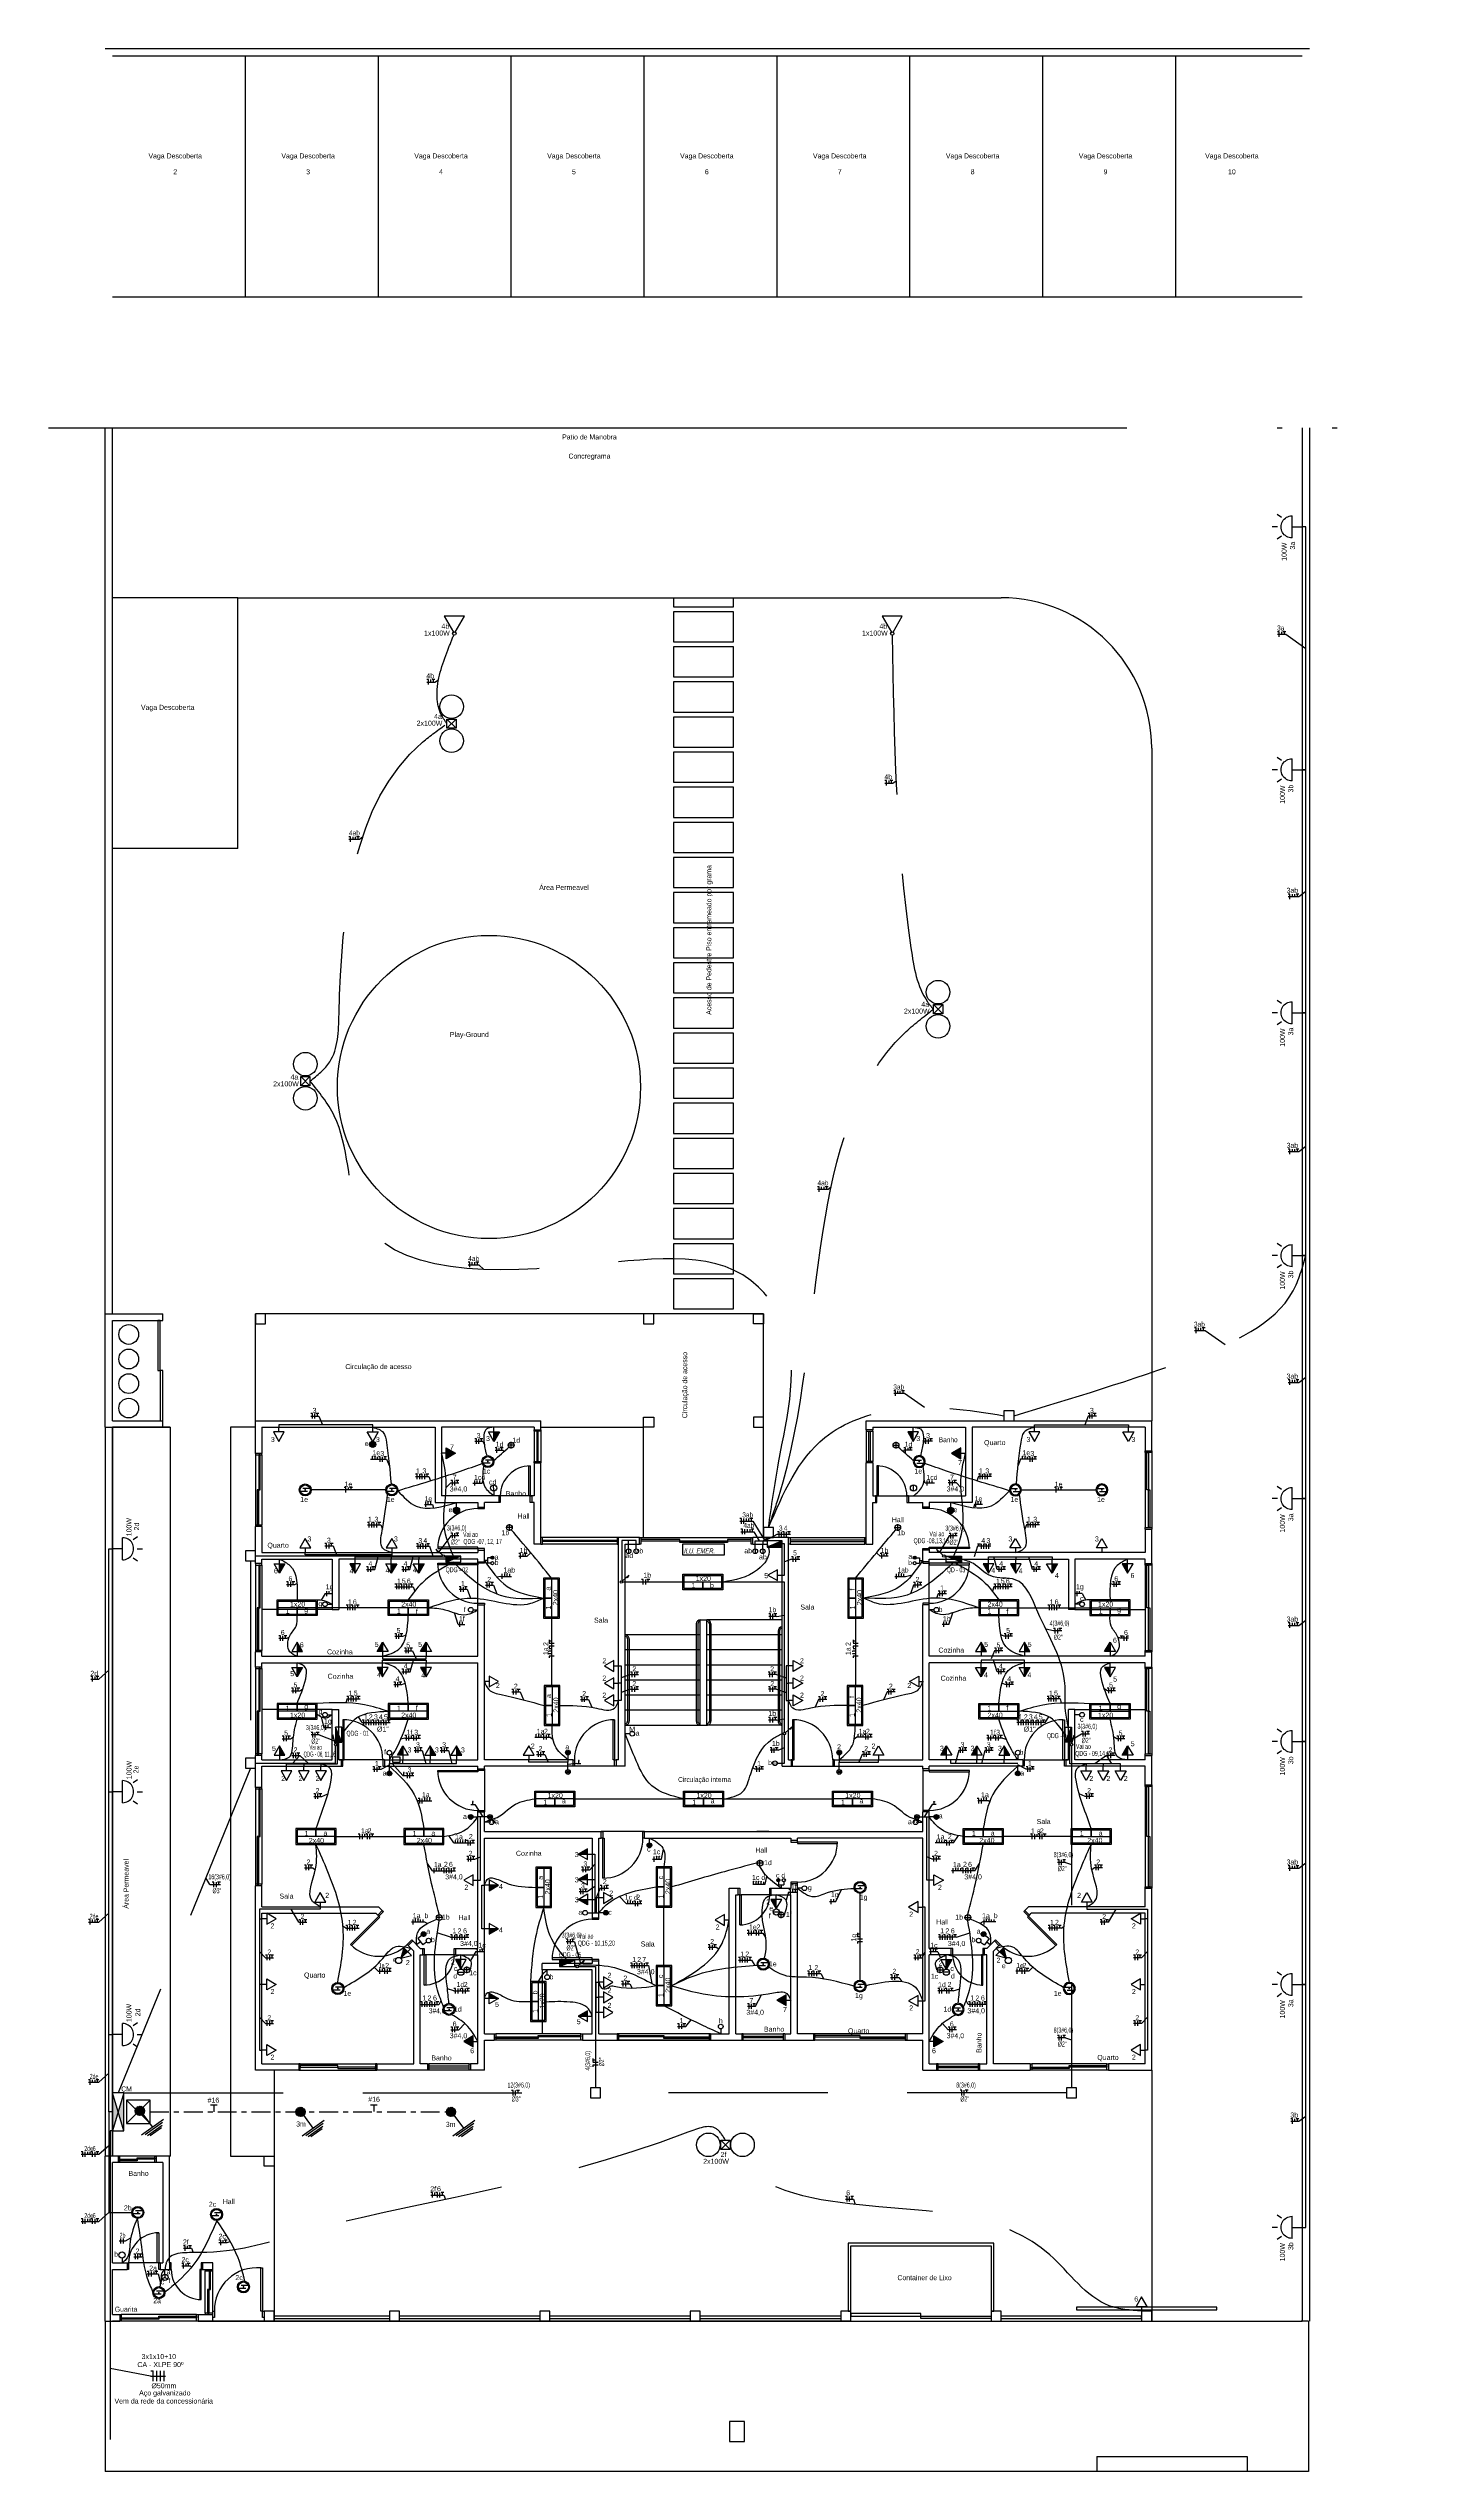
# Model space of a CAD drawing. Header units: millimetres. Extents: x 412 to 646, y 331 to 411.
# Drawn here: x 436.61 to 463.91, y 358.89 to 407.2 of the extents above; entities that cross this region are included whole.
import ezdxf
from ezdxf.enums import TextEntityAlignment as Align

# ---------------------------------------------------------------- set-up
doc = ezdxf.new("R2010")
doc.units = ezdxf.units.MM
for name, pattern in [('CENTER2', [1.125, 0.75, -0.125, 0.125, -0.125]), ('CONTINU', [0]), ('CORTE', [2850, 2150, -300, 0, -100, 0, -300]), ('HIDDEN2', [4.7625, 3.175, -1.5875])]:
    doc.linetypes.add(name, pattern=pattern)
for name, color, linetype in [('3', 60, 'Continuous'), ('BASE', 8, 'Continuous'), ('Chamada', 4, 'Continuous'), ('E_LUMINO', 160, 'Continuous'), ('ELETRODUTO', 5, 'Continuous'), ('Elétrico', 5, 'Continuous'), ('esquadrias', 7, 'Continuous'), ('FNT.GI', 4, 'Continuous'), ('Simbolos', 7, 'Continuous'), ('texto', 7, 'Continuous'), ('Texto - Elétrica', 3, 'Continuous'), ('texto - elétrico', 3, 'Continuous'), ('TOMADAS.GI', 5, 'Continuous'), ('TUBULAÇÃO', 6, 'Continuous'), ('TXT', 7, 'Continuous')]:
    doc.layers.add(name, color=color, linetype=linetype)
doc.layers.add('DI-Fios', color=3, linetype='Continuous', lineweight=30)
doc.layers.add('DI-Textos do diagrama', color=7, linetype='Continuous', lineweight=20)
doc.styles.add('ARIAL', font='arial.ttf')

# ---------------------------------------------------------------- blocks, each defined once
blk = doc.blocks.new('A$C29F27248')
at = {"layer": 'TOMADAS.GI', "color": 4}
for p, q in [((-0.184, 0.184), (0.184, 0.184)), ((-0.184, -0.184), (-0.184, 0.184)), ((-0.184, -0.184), (0.184, 0.184)), ((0.184, -0.184), (-0.184, 0.184)), ((0, 0.184), (0, 0.209)), ((0.184, 0.184), (0.184, -0.184)), ((0.184, -0.184), (-0.184, -0.184)), ((0, -0.184), (0, -0.209))]:
    blk.add_line(p, q, dxfattribs=at)
for centre in [(0.001, 0.679), (0.001, -0.679)]:
    blk.add_circle(centre, 0.47, dxfattribs=at)
blk = doc.blocks.new('A$C3E3F6338')
for p, q in [((-0.067, -0.101), (-0.208, -0.101)), ((-0.017, -0.041), (-0.158, -0.041))]:
    blk.add_line(p, q)
for radius in [0.12, 0.1]:
    blk.add_circle((-0.113, -0.071), radius)
at = {"linetype": 'Continuous'}
blk.add_point((-0.113, -0.071), dxfattribs=at)
blk = doc.blocks.new('A$C089607AB')
at = {"layer": 'TOMADAS.GI', "color": 4}
for p, q in [((-0.184, 0.412), (-0.244, 0.499)), ((0, 0.493), (0, 0.598)), ((0.184, 0.412), (0.244, 0.499)), ((0.22, 0.2), (-0.22, 0.2)), ((0, 0.2), (0, 0))]:
    blk.add_line(p, q, dxfattribs=at)
blk.add_arc((0, 0.201), 0.22, 359.844, 180.156, dxfattribs=at)
blk = doc.blocks.new('A$C2C9C2968')
at = {"layer": 'FNT.GI'}
for p, q in [((0.107, -0.011), (0.362, -0.011)), ((0.234, -0.011), (0.234, -0.287))]:
    blk.add_line(p, q, dxfattribs=at)

msp = doc.modelspace()

# ---------------------------------------------------------------- hatches: boundary and pattern name
at = {"layer": 'Elétrico'}
for points in [[(443.140947, 379.369176, 1), (443.015947, 379.369176, 1)], [(445.495245, 379.428971), (445.495244, 379.616467), (445.603495, 379.616465)], [(453.854642, 379.428971), (453.854643, 379.616467), (453.746392, 379.616465)], [(444.810278, 378.051936, 1), (444.685278, 378.051936, 1)], [(450.939934, 377.322324), (451.239934, 377.322324), (451.239934, 377.447324)], [(450.939934, 377.322324), (451.239934, 377.322324), (451.239934, 377.447324)], [(441.219916, 376.798966), (441.219915, 376.986462), (441.328166, 376.986461)], [(442.618449, 376.986461), (442.7267, 376.986462), (442.726699, 376.798966)], [(443.447454, 376.798966), (443.447453, 376.986462), (443.555704, 376.986461)], [(443.99472, 376.798966), (443.994718, 376.986462), (444.10297, 376.986461)], [(444.367784, 377.227178), (444.337437, 377.280491), (444.38026, 377.240558)], [(444.835189, 377.142711), (444.535189, 377.142711), (444.535189, 377.017711)], [(444.835189, 377.142711), (444.535189, 377.142711), (444.535189, 377.017711)], [(454.347293, 377.227178), (454.316947, 377.280491), (454.35977, 377.240558)], [(454.814698, 377.017711), (454.814698, 377.142711), (454.514698, 377.142711)], [(454.814698, 377.017711), (454.814698, 377.142711), (454.514698, 377.142711)], [(455.355167, 376.798966), (455.355169, 376.986462), (455.246917, 376.986461)], [(455.902432, 376.798966), (455.902434, 376.986462), (455.794182, 376.986461)], [(456.731438, 376.986461), (456.623186, 376.986462), (456.623188, 376.798966)], [(458.12997, 376.798966), (458.129972, 376.986462), (458.02172, 376.986461)], [(448.152358, 376.709678), (448.182705, 376.762991), (448.139881, 376.723058)], [(441.569915, 375.238962), (441.678166, 375.238963), (441.569916, 375.426458)], [(443.275112, 375.426458), (443.275113, 375.238962), (443.166862, 375.238963)], [(444.141665, 375.426458), (444.141666, 375.238962), (444.033415, 375.238963)], [(455.208222, 375.426458), (455.208221, 375.238962), (455.316472, 375.238963)], [(456.074775, 375.426458), (456.074773, 375.238962), (456.183025, 375.238963)], [(457.77997, 375.426458), (457.67172, 375.238963), (457.779972, 375.238962)], [(441.569916, 374.733964), (441.678166, 374.921458), (441.569915, 374.92146)], [(443.275112, 374.733964), (443.275113, 374.92146), (443.166862, 374.921458)], [(444.141665, 374.733964), (444.141666, 374.92146), (444.033415, 374.921458)], [(455.208222, 374.733964), (455.208221, 374.92146), (455.316472, 374.921458)], [(456.074775, 374.733964), (456.074773, 374.92146), (456.183025, 374.921458)], [(457.779972, 374.92146), (457.67172, 374.921458), (457.77997, 374.733964)], [(442.281985, 373.513809), (442.284223, 373.575113), (442.299634, 373.518624)], [(442.337395, 373.730211), (442.337395, 373.430211), (442.462395, 373.430211)], [(442.337395, 373.730211), (442.337395, 373.430211), (442.462395, 373.430211)], [(451.404312, 373.685659), (451.434659, 373.738973), (451.391835, 373.699039)], [(456.887492, 373.430211), (457.012492, 373.430211), (457.012492, 373.730211)], [(456.887492, 373.430211), (457.012492, 373.430211), (457.012492, 373.730211)], [(457.069363, 373.513193), (457.067797, 373.574518), (457.051768, 373.518201)], [(441.219916, 373.361455), (441.219915, 373.173959), (441.328166, 373.173961)], [(443.569718, 373.173961), (443.67797, 373.173959), (443.677968, 373.361455)], [(444.225239, 373.361455), (444.225237, 373.173959), (444.333489, 373.173961)], [(444.744997, 373.361455), (444.744995, 373.173959), (444.853247, 373.173961)], [(447.192589, 373.054861), (447.192589, 373.067361), (447.180089, 373.067361), (447.180089, 373.054861)], [(454.514345, 373.361455), (454.514347, 373.173959), (454.406095, 373.173961)], [(455.124648, 373.361455), (455.12465, 373.173959), (455.016398, 373.173961)], [(455.780168, 373.173961), (455.671917, 373.173959), (455.671918, 373.361455)], [(458.12997, 373.361455), (458.129972, 373.173959), (458.02172, 373.173961)], [(443.457128, 372.807541), (443.363378, 372.807541, 1)], [(443.704064, 372.815221), (443.704064, 372.827721), (443.691564, 372.827721), (443.691564, 372.815221)], [(446.994963, 372.837521, 1), (446.944963, 372.837521, 1)], [(452.404924, 372.837521, 1), (452.354924, 372.837521, 1)], [(455.986508, 372.807541), (455.892758, 372.807541, 1)], [(444.220436, 372.323005), (444.207936, 372.323005), (444.207936, 372.310505), (444.220436, 372.310505)], [(445.082, 372.236689), (445.082, 372.249189), (445.0695, 372.249189), (445.0695, 372.236689)], [(454.280387, 372.236689), (454.280387, 372.249189), (454.267887, 372.249189), (454.267887, 372.236689)], [(445.442608, 371.940208, 1), (445.392608, 371.940208, 1)], [(453.957278, 371.940208, 1), (453.907278, 371.940208, 1)], [(444.933998, 371.471957), (444.933998, 371.484457), (444.921498, 371.484457), (444.921498, 371.471957)], [(447.173679, 371.199253), (447.361175, 371.199251), (447.361174, 371.307503)], [(448.6411, 371.377879, 1), (448.54735, 371.377879, 1)], [(445.586168, 370.578227), (445.398672, 370.578229), (445.398674, 370.469977)], [(447.173679, 370.694843), (447.361175, 370.694842), (447.361174, 370.803093)], [(447.361174, 370.189323), (447.361175, 370.297575), (447.173679, 370.297573)], [(447.680351, 370.029509, 1), (447.774101, 370.029509, 1)], [(451.124892, 370.108951), (451.124894, 370.296447), (451.016642, 370.296446)], [(445.586168, 369.711674), (445.398672, 369.711676), (445.398674, 369.603424)], [(443.64089, 369.122666), (443.773471, 369.255245), (443.696925, 369.331789)], [(444.834951, 368.908951), (444.834952, 369.096447), (444.726701, 369.096446)], [(447.272329, 369.042169), (447.302675, 369.095482), (447.259852, 369.055548)], [(454.514936, 368.908951), (454.514935, 369.096447), (454.623186, 369.096446)], [(455.708996, 369.122666), (455.576416, 369.255245), (455.652962, 369.331789)], [(447.104924, 369.082701), (446.804924, 369.082701), (446.804924, 368.957701)], [(447.104924, 369.082701), (446.804924, 369.082701), (446.804924, 368.957701)], [(445.586168, 368.320203), (445.398674, 368.428453), (445.398672, 368.320202)], [(447.173679, 367.970203), (447.361175, 367.970202), (447.361174, 368.078453)]]:
    msp.add_hatch(color=256, dxfattribs=at).paths.add_polyline_path(points)
h = msp.add_hatch(color=256, dxfattribs=at)
h.paths.add_polyline_path([(444.543154, 379.299864), (444.730649, 379.191614), (444.592076, 379.111607), (444.543152, 379.111607)])
h.paths.add_polyline_path([(444.543152, 379.111607), (444.592076, 379.111607), (444.543152, 379.08336)])
h = msp.add_hatch(color=256, dxfattribs=at)
h.paths.add_polyline_path([(454.806733, 379.299864), (454.619238, 379.191614), (454.757811, 379.111607), (454.806735, 379.111607)])
h.paths.add_polyline_path([(454.806735, 379.111607), (454.757811, 379.111607), (454.806735, 379.08336)])
h = msp.add_hatch(color=256, dxfattribs=at)
h.paths.add_polyline_path([(454.602385, 378.114436), (454.601833, 377.989437, 0.415506246), (454.664609, 378.051936, 0.41292206)])
h.paths.add_polyline_path([(454.602385, 378.114436, 0.415506246), (454.539609, 378.051936, 0.41292206), (454.601833, 377.989437)])
at = {"layer": 'Elétrico', "linetype": 'Continuous', "lineweight": -2}
for points in [[(445.4333, 377.109521), (445.433419, 377.106798), (445.433774, 377.104096), (445.434364, 377.101435), (445.435184, 377.098836), (445.436227, 377.096318), (445.437486, 377.0939), (445.43895, 377.091601), (445.440609, 377.089439), (445.442451, 377.087429), (445.44446, 377.085588), (445.446622, 377.083929), (445.448921, 377.082464), (445.451339, 377.081206), (445.453857, 377.080163), (445.456456, 377.079343), (445.459117, 377.078753), (445.461819, 377.078398), (445.464542, 377.078279), (445.467265, 377.078398), (445.469968, 377.078753), (445.472629, 377.079343), (445.475228, 377.080163), (445.477746, 377.081206), (445.480164, 377.082464), (445.482462, 377.083929), (445.484625, 377.085588), (445.486634, 377.08743), (445.488475, 377.089439), (445.490135, 377.091601), (445.491599, 377.0939), (445.492858, 377.096318), (445.493901, 377.098836), (445.49472, 377.101435), (445.49531, 377.104096), (445.495666, 377.106798), (445.495785, 377.109521), (445.464542, 377.109521)], [(445.495792, 377.109521), (445.495673, 377.112244), (445.495318, 377.114946), (445.494728, 377.117607), (445.493908, 377.120207), (445.492865, 377.122725), (445.491607, 377.125142), (445.490142, 377.127441), (445.488483, 377.129603), (445.486642, 377.131613), (445.484632, 377.133454), (445.48247, 377.135113), (445.480171, 377.136578), (445.477754, 377.137836), (445.475235, 377.138879), (445.472636, 377.139699), (445.469975, 377.140289), (445.467273, 377.140645), (445.46455, 377.140764), (445.461827, 377.140645), (445.459125, 377.140289), (445.456464, 377.139699), (445.453864, 377.138879), (445.451346, 377.137836), (445.448929, 377.136578), (445.44663, 377.135113), (445.444468, 377.133454), (445.442458, 377.131613), (445.440617, 377.129603), (445.438958, 377.127441), (445.437493, 377.125142), (445.436235, 377.122725), (445.435192, 377.120207), (445.434372, 377.117607), (445.433782, 377.114946), (445.433427, 377.112244), (445.433308, 377.109521), (445.46455, 377.109521)], [(453.854094, 377.109521), (453.854213, 377.112244), (453.854569, 377.114946), (453.855159, 377.117607), (453.855979, 377.120207), (453.857022, 377.122725), (453.85828, 377.125142), (453.859745, 377.127441), (453.861404, 377.129603), (453.863245, 377.131613), (453.865255, 377.133454), (453.867417, 377.135113), (453.869716, 377.136578), (453.872133, 377.137836), (453.874651, 377.138879), (453.877251, 377.139699), (453.879911, 377.140289), (453.882614, 377.140645), (453.885337, 377.140763), (453.88806, 377.140645), (453.890762, 377.140289), (453.893423, 377.139699), (453.896022, 377.138879), (453.89854, 377.137836), (453.900958, 377.136578), (453.903257, 377.135113), (453.905419, 377.133454), (453.907428, 377.131613), (453.90927, 377.129603), (453.910929, 377.127441), (453.912393, 377.125142), (453.913652, 377.122725), (453.914695, 377.120207), (453.915514, 377.117607), (453.916104, 377.114946), (453.91646, 377.112244), (453.916579, 377.109521), (453.885337, 377.109521)], [(453.916587, 377.109521), (453.916468, 377.106798), (453.916112, 377.104096), (453.915522, 377.101435), (453.914703, 377.098836), (453.91366, 377.096318), (453.912401, 377.0939), (453.910937, 377.091601), (453.909277, 377.089439), (453.907436, 377.087429), (453.905427, 377.085588), (453.903264, 377.083929), (453.900966, 377.082464), (453.898548, 377.081206), (453.89603, 377.080163), (453.89343, 377.079343), (453.890769, 377.078753), (453.888067, 377.078398), (453.885344, 377.078279), (453.882621, 377.078398), (453.879919, 377.078753), (453.877258, 377.079343), (453.874659, 377.080163), (453.872141, 377.081206), (453.869723, 377.082464), (453.867424, 377.083929), (453.865262, 377.085588), (453.863253, 377.08743), (453.861411, 377.089439), (453.859752, 377.091601), (453.858288, 377.0939), (453.857029, 377.096318), (453.855986, 377.098836), (453.855166, 377.101435), (453.854577, 377.104096), (453.854221, 377.106798), (453.854102, 377.109521), (453.885344, 377.109521)], [(446.922739, 373.222878), (446.969614, 373.222876), (446.969614, 373.269751), (446.962376, 373.269373), (446.949664, 373.265253), (446.941789, 373.260756), (446.935788, 373.255503), (446.929788, 373.247629), (446.925177, 373.237879), (446.923039, 373.228129), (446.923151, 373.222876)], [(446.922739, 373.222873), (446.969614, 373.222876), (446.969614, 373.176001), (446.962376, 373.176378), (446.949664, 373.180498), (446.941789, 373.184996), (446.935788, 373.190249), (446.929788, 373.198122), (446.925177, 373.207873), (446.923039, 373.217623), (446.923151, 373.222876)], [(447.016489, 373.222878), (446.969614, 373.222876), (446.969614, 373.269751), (446.976888, 373.269373), (446.989601, 373.265253), (446.997476, 373.260756), (447.003476, 373.255503), (447.009477, 373.247629), (447.014088, 373.237879), (447.016226, 373.228129), (447.016114, 373.222876)], [(447.016489, 373.222873), (446.969614, 373.222876), (446.969614, 373.176001), (446.976888, 373.176378), (446.989601, 373.180498), (446.997476, 373.184996), (447.003476, 373.190249), (447.009477, 373.198122), (447.014088, 373.207873), (447.016226, 373.217623), (447.016114, 373.222876)], [(452.333398, 373.222878), (452.380273, 373.222876), (452.380273, 373.269751), (452.372999, 373.269373), (452.360286, 373.265253), (452.352411, 373.260756), (452.346411, 373.255503), (452.34041, 373.247629), (452.335798, 373.237879), (452.333661, 373.228129), (452.333773, 373.222876)], [(452.333398, 373.222873), (452.380273, 373.222876), (452.380273, 373.176001), (452.372999, 373.176378), (452.360286, 373.180498), (452.352411, 373.184996), (452.346411, 373.190249), (452.34041, 373.198122), (452.335798, 373.207873), (452.333661, 373.217623), (452.333773, 373.222876)], [(452.427148, 373.222878), (452.380273, 373.222876), (452.380273, 373.269751), (452.387511, 373.269373), (452.400223, 373.265253), (452.408098, 373.260756), (452.414099, 373.255503), (452.420098, 373.247629), (452.42471, 373.237879), (452.426848, 373.228129), (452.426736, 373.222876)], [(452.427148, 373.222873), (452.380273, 373.222876), (452.380273, 373.176001), (452.387511, 373.176378), (452.400223, 373.180498), (452.408098, 373.184996), (452.414099, 373.190249), (452.420098, 373.198122), (452.42471, 373.207873), (452.426848, 373.217623), (452.426736, 373.222876)], [(443.363378, 372.807543), (443.410253, 372.807541), (443.410253, 372.854416), (443.402979, 372.854038), (443.390266, 372.849918), (443.382391, 372.845421), (443.376392, 372.840168), (443.370391, 372.832294), (443.365779, 372.822544), (443.363642, 372.812793), (443.363753, 372.807541)], [(443.457128, 372.807543), (443.410253, 372.807541), (443.410253, 372.854416), (443.417492, 372.854038), (443.430203, 372.849918), (443.438078, 372.845421), (443.444079, 372.840168), (443.450079, 372.832294), (443.454691, 372.822544), (443.456828, 372.812793), (443.456716, 372.807541)], [(455.892758, 372.807543), (455.939633, 372.807541), (455.939633, 372.854416), (455.932395, 372.854038), (455.919684, 372.849918), (455.911809, 372.84542), (455.905808, 372.840167), (455.899808, 372.832294), (455.895196, 372.822544), (455.893059, 372.812793), (455.89317, 372.807541)], [(455.986508, 372.807543), (455.939633, 372.807541), (455.939633, 372.854416), (455.946908, 372.854038), (455.95962, 372.849918), (455.967495, 372.84542), (455.973495, 372.840167), (455.979496, 372.832294), (455.984108, 372.822544), (455.986245, 372.812793), (455.986134, 372.807541)], [(445.032276, 371.987083), (445.032278, 371.940208), (444.985403, 371.940208), (444.985781, 371.947482), (444.989901, 371.960195), (444.994398, 371.96807), (444.999651, 371.97407), (445.007525, 371.980071), (445.017275, 371.984683), (445.027025, 371.98682), (445.032278, 371.986709)], [(445.032276, 371.893333), (445.032278, 371.940208), (444.985403, 371.940208), (444.985781, 371.93297), (444.989901, 371.920259), (444.994398, 371.912384), (444.999651, 371.906382), (445.007525, 371.900383), (445.017275, 371.895771), (445.027025, 371.893634), (445.032278, 371.893745)], [(445.032281, 371.987083), (445.032278, 371.940208), (445.079153, 371.940208), (445.078776, 371.947482), (445.074656, 371.960195), (445.070158, 371.96807), (445.064905, 371.97407), (445.057032, 371.980071), (445.047281, 371.984683), (445.037531, 371.98682), (445.032278, 371.986709)], [(445.032281, 371.893333), (445.032278, 371.940208), (445.079153, 371.940208), (445.078776, 371.93297), (445.074656, 371.920259), (445.070158, 371.912384), (445.064905, 371.906382), (445.057032, 371.900383), (445.047281, 371.895771), (445.037531, 371.893634), (445.032278, 371.893745)], [(454.317606, 371.987083), (454.317608, 371.940208), (454.270733, 371.940208), (454.271111, 371.947482), (454.275231, 371.960195), (454.279728, 371.96807), (454.284981, 371.97407), (454.292855, 371.980071), (454.302605, 371.984683), (454.312356, 371.98682), (454.317608, 371.986709)], [(454.317606, 371.893333), (454.317608, 371.940208), (454.270733, 371.940208), (454.271111, 371.93297), (454.275231, 371.920259), (454.279728, 371.912384), (454.284981, 371.906382), (454.292855, 371.900383), (454.302605, 371.895771), (454.312356, 371.893634), (454.317608, 371.893745)], [(454.317611, 371.987083), (454.317608, 371.940208), (454.364483, 371.940208), (454.364106, 371.947482), (454.359986, 371.960195), (454.355489, 371.96807), (454.350236, 371.97407), (454.342362, 371.980071), (454.332612, 371.984683), (454.322861, 371.98682), (454.317608, 371.986709)], [(454.317611, 371.893333), (454.317608, 371.940208), (454.364483, 371.940208), (454.364106, 371.93297), (454.359986, 371.920259), (454.355489, 371.912384), (454.350236, 371.906382), (454.342362, 371.900383), (454.332612, 371.895771), (454.322861, 371.893634), (454.317608, 371.893745)], [(451.165764, 370.711069), (451.163042, 370.71095), (451.160339, 370.710595), (451.157678, 370.710005), (451.155079, 370.709185), (451.152561, 370.708142), (451.150143, 370.706884), (451.147845, 370.705419), (451.145682, 370.70376), (451.143673, 370.701919), (451.141831, 370.699909), (451.140172, 370.697747), (451.138708, 370.695448), (451.137449, 370.693031), (451.136406, 370.690513), (451.135587, 370.687913), (451.134997, 370.685252), (451.134641, 370.68255), (451.134522, 370.679827), (451.134641, 370.677104), (451.134997, 370.674402), (451.135587, 370.671741), (451.136406, 370.669142), (451.137449, 370.666623), (451.138708, 370.664206), (451.140172, 370.661907), (451.141831, 370.659745), (451.143673, 370.657735), (451.145682, 370.655894), (451.147845, 370.654235), (451.150143, 370.65277), (451.152561, 370.651512), (451.155079, 370.650469), (451.157678, 370.649649), (451.160339, 370.649059), (451.163042, 370.648704), (451.165764, 370.648585), (451.165764, 370.679827)], [(451.165764, 370.648577), (451.168487, 370.648696), (451.17119, 370.649052), (451.173851, 370.649641), (451.17645, 370.650461), (451.178968, 370.651504), (451.181386, 370.652763), (451.183684, 370.654227), (451.185847, 370.655886), (451.187856, 370.657728), (451.189698, 370.659737), (451.191357, 370.661899), (451.192821, 370.664198), (451.19408, 370.666616), (451.195123, 370.669134), (451.195942, 370.671733), (451.196532, 370.674394), (451.196888, 370.677096), (451.197007, 370.679819), (451.196888, 370.682542), (451.196532, 370.685245), (451.195942, 370.687906), (451.195123, 370.690505), (451.19408, 370.693023), (451.192821, 370.695441), (451.191357, 370.697739), (451.189697, 370.699902), (451.187856, 370.701911), (451.185847, 370.703753), (451.183684, 370.705412), (451.181386, 370.706876), (451.178968, 370.708135), (451.17645, 370.709178), (451.17385, 370.709997), (451.171189, 370.710587), (451.168487, 370.710943), (451.165764, 370.711062), (451.165764, 370.679819)], [(444.12882, 369.632839), (444.126197, 369.635975), (444.123311, 369.638871), (444.120184, 369.641504), (444.116839, 369.643854), (444.113301, 369.645904), (444.109599, 369.647638), (444.10576, 369.649043), (444.101812, 369.650107), (444.097787, 369.650824), (444.093715, 369.651187), (444.089627, 369.651194), (444.085553, 369.650844), (444.081526, 369.650141), (444.077575, 369.649089), (444.073731, 369.647697), (444.070023, 369.645975), (444.066479, 369.643937), (444.063127, 369.641598), (444.05999, 369.638975), (444.057095, 369.636089), (444.054462, 369.632961), (444.052111, 369.629616), (444.050061, 369.626079), (444.048327, 369.622376), (444.046923, 369.618537), (444.045858, 369.61459), (444.045142, 369.610565), (444.044779, 369.606492), (444.044772, 369.602404), (444.045122, 369.598331), (444.045825, 369.594303), (444.046877, 369.590353), (444.048269, 369.586509), (444.04999, 369.5828), (444.052029, 369.579257), (444.054368, 369.575904), (444.091594, 369.604372)], [(444.054359, 369.575897), (444.056982, 369.572761), (444.059868, 369.569865), (444.062995, 369.567232), (444.066341, 369.564881), (444.069878, 369.562832), (444.07358, 369.561098), (444.07742, 369.559693), (444.081367, 369.558628), (444.085392, 369.557912), (444.089464, 369.557549), (444.093553, 369.557542), (444.097626, 369.557892), (444.101653, 369.558595), (444.105604, 369.559647), (444.109448, 369.561039), (444.113156, 369.562761), (444.1167, 369.564799), (444.120053, 369.567139), (444.123189, 369.569761), (444.126085, 369.572648), (444.128718, 369.575775), (444.131068, 369.57912), (444.133118, 369.582657), (444.134852, 369.58636), (444.136257, 369.590199), (444.137321, 369.594147), (444.138038, 369.598172), (444.138401, 369.602244), (444.138407, 369.606332), (444.138058, 369.610406), (444.137354, 369.614433), (444.136303, 369.618384), (444.134911, 369.622228), (444.133189, 369.625936), (444.131151, 369.62948), (444.128811, 369.632832), (444.091585, 369.604365)], [(455.295528, 369.575897), (455.292905, 369.572761), (455.290019, 369.569865), (455.286891, 369.567232), (455.283546, 369.564881), (455.280009, 369.562831), (455.276306, 369.561098), (455.272467, 369.559693), (455.26852, 369.558628), (455.264495, 369.557912), (455.260422, 369.557549), (455.256334, 369.557542), (455.252261, 369.557892), (455.248233, 369.558595), (455.244283, 369.559647), (455.240438, 369.561039), (455.23673, 369.562761), (455.233186, 369.564799), (455.229834, 369.567139), (455.226698, 369.569761), (455.223802, 369.572648), (455.221169, 369.575775), (455.218818, 369.57912), (455.216768, 369.582657), (455.215035, 369.58636), (455.21363, 369.590199), (455.212565, 369.594147), (455.211849, 369.598172), (455.211486, 369.602244), (455.211479, 369.606332), (455.211829, 369.610406), (455.212532, 369.614433), (455.213584, 369.618384), (455.214976, 369.622228), (455.216698, 369.625936), (455.218736, 369.62948), (455.221075, 369.632832), (455.258302, 369.604365)], [(455.221067, 369.632839), (455.223689, 369.635975), (455.226575, 369.638871), (455.229703, 369.641504), (455.233048, 369.643854), (455.236585, 369.645904), (455.240288, 369.647638), (455.244127, 369.649043), (455.248074, 369.650107), (455.252099, 369.650824), (455.256172, 369.651187), (455.26026, 369.651194), (455.264333, 369.650844), (455.268361, 369.650141), (455.272311, 369.649089), (455.276155, 369.647697), (455.279863, 369.645975), (455.283407, 369.643937), (455.28676, 369.641598), (455.289896, 369.638975), (455.292792, 369.636089), (455.295425, 369.632961), (455.297775, 369.629616), (455.299825, 369.626079), (455.301559, 369.622376), (455.302964, 369.618537), (455.304028, 369.61459), (455.304745, 369.610565), (455.305108, 369.606492), (455.305115, 369.602404), (455.304765, 369.598331), (455.304062, 369.594303), (455.30301, 369.590353), (455.301618, 369.586509), (455.299896, 369.5828), (455.297858, 369.579257), (455.295518, 369.575904), (455.258293, 369.604372)]]:
    msp.add_hatch(color=256, dxfattribs=at).paths.add_polyline_path(points)
at = {"layer": 'Elétrico'}
h = msp.add_hatch(color=256, dxfattribs=at)
h.paths.add_polyline_path([(451.321625, 368.396349), (451.134131, 368.288099), (451.272703, 368.208091), (451.321627, 368.208091)])
h.paths.add_polyline_path([(451.321627, 368.208091), (451.272703, 368.208091), (451.321628, 368.179844)])
h = msp.add_hatch(color=256, dxfattribs=at)
h.paths.add_polyline_path([(445.081684, 367.575414), (444.894189, 367.467164), (445.032762, 367.387156), (445.081686, 367.387156)])
h.paths.add_polyline_path([(445.081686, 367.387156), (445.032762, 367.387156), (445.081686, 367.358909)])
h = msp.add_hatch(color=256, dxfattribs=at)
h.paths.add_polyline_path([(454.268203, 367.575414), (454.455698, 367.467164), (454.317125, 367.387156), (454.268201, 367.387156)])
h.paths.add_polyline_path([(454.268201, 367.387156), (454.317125, 367.387156), (454.2682, 367.358909)])
h = msp.add_hatch(color=256, dxfattribs=at)
h.paths.add_polyline_path([(437.889934, 366.44021), (437.889934, 365.68021), (438.002434, 366.06021)])
h.paths.add_polyline_path([(438.114934, 366.44021), (438.002434, 366.06021), (438.114934, 365.68021)])

# ---------------------------------------------------------------- linework, layer by layer
msp.add_line((449.737262, 371.650206), (450.130934, 371.650206))
at = {"layer": '3', "color": 4}
for points in [[(444.721667, 395.563911), (444.904718, 395.882221), (444.50402, 395.881536), (444.688159, 395.563854)], [(453.45487, 395.563911), (453.637921, 395.882221), (453.237224, 395.881536), (453.421362, 395.563854)]]:
    msp.add_lwpolyline(points, dxfattribs=at)
for centre in [(444.704962, 395.534864), (453.438166, 395.534864)]:
    msp.add_circle(centre, 0.033508, dxfattribs=at)
at = {"layer": 'BASE'}
for p, q in [((437.739934, 407.200218), (461.759934, 407.200218)), ((437.889934, 407.050218), (461.609953, 407.050218)), ((440.539934, 402.250218), (440.539934, 407.050218)), ((443.189934, 402.250218), (443.189934, 407.050218)), ((445.839934, 402.250218), (445.839934, 407.050218)), ((448.489934, 402.250218), (448.489934, 407.050218)), ((451.139934, 402.250218), (451.139934, 407.050218)), ((453.789934, 402.250218), (453.789934, 407.050218)), ((456.439934, 402.250218), (456.439934, 407.050218)), ((459.089934, 402.250218), (459.089934, 407.050218)), ((437.889934, 402.250218), (461.609953, 402.250218)), ((437.739934, 381.970225), (437.739934, 399.636355)), ((437.889934, 381.970225), (437.889934, 399.636355)), ((461.609953, 399.636355), (461.609953, 361.890196)), ((461.759934, 399.636355), (461.759934, 361.890196)), ((440.389934, 396.25022), (437.889934, 396.25022)), ((440.389934, 391.25022), (440.389934, 396.25022)), ((440.389934, 396.25022), (455.609953, 396.25022)), ((458.609953, 393.25022), (458.609953, 379.84022)), ((440.389934, 391.25022), (437.889934, 391.25022)), ((437.739934, 379.710215), (437.739934, 381.970225)), ((437.739934, 379.710215), (437.739934, 381.970225)), ((437.739934, 381.970225), (438.889934, 381.970225)), ((437.889934, 379.840225), (437.889934, 381.840225)), ((437.889934, 381.840225), (438.889934, 381.840225)), ((438.889934, 381.840225), (438.889934, 381.970225)), ((440.739934, 379.84022), (440.739934, 381.970225)), ((450.869914, 381.970225), (440.739934, 381.970225)), ((450.869914, 377.510215), (450.869914, 381.970225)), ((437.889934, 379.840225), (438.889934, 379.840225)), ((438.889934, 379.710215), (438.889934, 379.840225)), ((440.739934, 379.84022), (446.429973, 379.84022)), ((440.739934, 379.19022), (440.739934, 379.84022)), ((446.429973, 379.660215), (446.429973, 379.84022)), ((452.919914, 379.84022), (458.609953, 379.84022)), ((452.919914, 379.660215), (452.919914, 379.84022)), ((458.609953, 379.24022), (458.609953, 379.84022)), ((437.739934, 379.710225), (438.889934, 379.710225)), ((437.739934, 379.710215), (437.739934, 365.18021)), ((439.039914, 379.710215), (437.889934, 379.710215)), ((437.889934, 379.710215), (437.889934, 365.18021)), ((439.039914, 379.710215), (439.039914, 365.18021)), ((440.739934, 379.710215), (440.239914, 379.710215)), ((440.239914, 379.710215), (440.239914, 365.18021)), ((440.869914, 379.710215), (440.869914, 379.19022)), ((440.869914, 379.710215), (444.319914, 379.710215)), ((444.319914, 379.710215), (444.319914, 378.210215)), ((446.299992, 379.710215), (444.449894, 379.710215)), ((444.449894, 379.710215), (444.449894, 378.34022)), ((446.299992, 379.710215), (446.299992, 379.660215)), ((446.299992, 379.660215), (446.429973, 379.660215)), ((446.429973, 379.710215), (448.479973, 379.710215)), ((448.479973, 377.510215), (448.479973, 379.710215)), ((453.049894, 379.660215), (452.919914, 379.660215)), ((453.049894, 379.710215), (454.899992, 379.710215)), ((453.049894, 379.710215), (453.049894, 379.660215)), ((454.899992, 379.710215), (454.899992, 378.34022)), ((455.029973, 379.710215), (455.029973, 378.210215)), ((458.479973, 379.710215), (455.029973, 379.710215)), ((458.479973, 379.710215), (458.479973, 379.24022)), ((458.479973, 379.24022), (458.609953, 379.24022)), ((440.869914, 379.19022), (440.739934, 379.19022)), ((446.299992, 379.000218), (446.299992, 378.34022)), ((446.299992, 379.000218), (446.429973, 379.000218)), ((446.429973, 377.510215), (446.429973, 379.000218)), ((452.919914, 377.510215), (452.919914, 379.000218)), ((453.049894, 379.000218), (452.919914, 379.000218)), ((453.049894, 379.000218), (453.049894, 378.34022)), ((445.589982, 378.34022), (444.449894, 378.34022)), ((445.589982, 378.34022), (445.589982, 378.210215)), ((446.299992, 378.34022), (445.589982, 378.34022)), ((446.299992, 378.34022), (446.249992, 378.34022)), ((446.249992, 378.34022), (446.249992, 378.210215)), ((453.049894, 378.34022), (453.099894, 378.34022)), ((453.049894, 378.34022), (453.759904, 378.34022)), ((453.099894, 378.34022), (453.099894, 378.210215)), ((453.759904, 378.34022), (454.899992, 378.34022)), ((453.759904, 378.34022), (453.759904, 378.210215)), ((444.319914, 378.210215), (445.174943, 378.210215)), ((445.174943, 378.210215), (445.174943, 378.120213)), ((445.174943, 378.120213), (445.304924, 378.120213)), ((445.304924, 378.120213), (445.304924, 378.210215)), ((445.589982, 378.210215), (445.304924, 378.210215)), ((446.299992, 378.210215), (446.249992, 378.210215)), ((446.299992, 377.38021), (446.299992, 378.210215)), ((453.049894, 377.38021), (453.049894, 378.210215)), ((453.049894, 378.210215), (453.099894, 378.210215)), ((453.759904, 378.210215), (454.044963, 378.210215)), ((454.044963, 378.120213), (454.044963, 378.210215)), ((454.174943, 378.120213), (454.044963, 378.120213)), ((454.174943, 378.210215), (454.174943, 378.120213)), ((455.029973, 378.210215), (454.174943, 378.210215)), ((440.739934, 376.99271), (440.739934, 377.730223)), ((440.869914, 377.730223), (440.739934, 377.730223)), ((440.869914, 377.730223), (440.869914, 377.210215)), ((446.429973, 377.38021), (446.299992, 377.38021)), ((446.429973, 377.510215), (446.429973, 377.510215)), ((446.429973, 377.38021), (446.429973, 377.510215)), ((447.979973, 377.38021), (447.979973, 377.510215)), ((448.394963, 377.510215), (447.979973, 377.510215)), ((447.979973, 373.08021), (447.979973, 377.38021)), ((448.109953, 372.950206), (448.109953, 377.38021)), ((448.109953, 377.38021), (448.394963, 377.38021)), ((448.394963, 377.38021), (448.394963, 377.510215)), ((448.394963, 377.510215), (450.654973, 377.510215)), ((451.369914, 377.510215), (450.654973, 377.510215)), ((450.654973, 377.38021), (450.654973, 377.510215)), ((450.654973, 377.38021), (450.939934, 377.38021)), ((451.239934, 372.950206), (451.239934, 377.38021)), ((451.369914, 377.38021), (451.369914, 377.510215)), ((451.369914, 373.08021), (451.369914, 377.38021)), ((452.919914, 377.38021), (452.919914, 377.510215)), ((452.919914, 377.38021), (453.049894, 377.38021)), ((458.479973, 377.680223), (458.479973, 377.210215)), ((458.479973, 377.680223), (458.609953, 377.680223)), ((458.609953, 376.99271), (458.609953, 377.680223)), ((440.869914, 376.99271), (440.739934, 376.99271)), ((440.869914, 377.210215), (445.174943, 377.210215)), ((440.869914, 377.08021), (442.269914, 377.08021)), ((440.869914, 376.99271), (440.869914, 377.08021)), ((442.269914, 377.08021), (442.269914, 376.08021)), ((445.174943, 377.08021), (442.399894, 377.08021)), ((442.399894, 377.08021), (442.399894, 376.08021)), ((445.174943, 377.260215), (445.174943, 377.210215)), ((445.174943, 377.260215), (445.304924, 377.260215)), ((445.174943, 377.03021), (445.174943, 377.08021)), ((445.174943, 377.03021), (445.304924, 377.03021)), ((445.174943, 376.200206), (445.174943, 377.000206)), ((445.304924, 377.03021), (445.304924, 377.260215)), ((454.174943, 377.260215), (454.044963, 377.260215)), ((454.044963, 377.03021), (454.044963, 377.260215)), ((454.174943, 377.03021), (454.044963, 377.03021)), ((454.174943, 377.260215), (454.174943, 377.210215)), ((458.479973, 377.210215), (454.174943, 377.210215)), ((454.174943, 377.08021), (456.949992, 377.08021)), ((454.174943, 377.03021), (454.174943, 377.08021)), ((454.174943, 376.200206), (454.174943, 377.000206)), ((456.949992, 377.08021), (456.949992, 376.08021)), ((458.479973, 377.08021), (457.079973, 377.08021)), ((457.079973, 377.08021), (457.079973, 376.08021)), ((458.479973, 376.99271), (458.479973, 377.08021)), ((458.479973, 376.99271), (458.609953, 376.99271)), ((442.269914, 376.08021), (440.869914, 376.08021)), ((442.269914, 376.08021), (442.399894, 376.08021)), ((445.174943, 375.145213), (445.174943, 376.170213)), ((445.174943, 376.170213), (445.304924, 376.170213)), ((445.304924, 373.08021), (445.304924, 376.170213)), ((449.609953, 373.770206), (449.609953, 375.870206)), ((449.609953, 375.870206), (449.739934, 375.870206)), ((449.739934, 373.770206), (449.739934, 375.870206)), ((454.044963, 373.08021), (454.044963, 376.170213)), ((454.174943, 376.170213), (454.044963, 376.170213)), ((454.174943, 375.145213), (454.174943, 376.170213)), ((457.079973, 376.08021), (456.949992, 376.08021)), ((457.079973, 376.08021), (458.479973, 376.08021)), ((449.609953, 375.570206), (448.109953, 375.570206)), ((448.159953, 375.490206), (448.159953, 373.849198)), ((448.189953, 375.490206), (448.189953, 373.849678)), ((449.529953, 375.790206), (449.529953, 373.849678)), ((449.559953, 375.790206), (449.559953, 373.849198)), ((449.789934, 375.790206), (449.789934, 373.849198)), ((449.819934, 375.790206), (449.819934, 373.849678)), ((451.159934, 375.650206), (451.159934, 373.849678)), ((451.189934, 375.650206), (451.189934, 373.849198)), ((440.869914, 375.232713), (440.739934, 375.232713)), ((440.739934, 374.927708), (440.739934, 375.232713)), ((440.869914, 374.927708), (440.739934, 374.927708)), ((440.869914, 375.145213), (440.869914, 375.232713)), ((440.869914, 375.145213), (445.174943, 375.145213)), ((440.869914, 375.015208), (445.174943, 375.015208)), ((440.869914, 374.927708), (440.869914, 375.015208)), ((445.174943, 373.08021), (445.174943, 375.015208)), ((449.609953, 375.270206), (448.109953, 375.270206)), ((449.609953, 374.970206), (448.109953, 374.970206)), ((458.479973, 375.145213), (454.174943, 375.145213)), ((454.174943, 373.08021), (454.174943, 375.015208)), ((458.479973, 375.015208), (454.174943, 375.015208)), ((458.479973, 375.145213), (458.479973, 375.232713)), ((458.479973, 375.232713), (458.609953, 375.232713)), ((458.479973, 374.927708), (458.479973, 375.015208)), ((458.479973, 374.927708), (458.609953, 374.927708)), ((458.609953, 374.927708), (458.609953, 375.232713)), ((449.609953, 374.670206), (448.109953, 374.670206)), ((442.269914, 374.08021), (440.869914, 374.08021)), ((442.269914, 373.08021), (442.269914, 374.08021)), ((442.269914, 374.08021), (442.399894, 374.08021)), ((442.399894, 373.08021), (442.399894, 374.08021)), ((449.609953, 374.370206), (448.109953, 374.370206)), ((449.609953, 374.070206), (448.109953, 374.070206)), ((456.949992, 373.08021), (456.949992, 374.08021)), ((457.079973, 374.08021), (456.949992, 374.08021)), ((457.079973, 373.08021), (457.079973, 374.08021)), ((457.079973, 374.08021), (458.479973, 374.08021)), ((448.109953, 373.770206), (449.609953, 373.770206)), ((449.609953, 373.770206), (449.739934, 373.770206)), ((440.869914, 373.16771), (440.739934, 373.16771)), ((440.739934, 372.53021), (440.739934, 373.16771)), ((440.869914, 373.08021), (440.869914, 373.16771)), ((440.869914, 373.08021), (442.269914, 373.08021)), ((442.399894, 373.08021), (442.449894, 373.08021)), ((443.279875, 373.08021), (442.399894, 373.08021)), ((442.449894, 373.08021), (442.449894, 372.950206)), ((443.309904, 373.08021), (445.174943, 373.08021)), ((443.309904, 373.08021), (443.309904, 372.950206)), ((447.069963, 373.08021), (445.304924, 373.08021)), ((447.069963, 373.08021), (447.069963, 372.950206)), ((447.979973, 373.08021), (447.929973, 373.08021)), ((447.929973, 373.08021), (447.929973, 372.950206)), ((451.369914, 373.08021), (451.419914, 373.08021)), ((451.419914, 373.08021), (451.419914, 372.950206)), ((452.279924, 373.08021), (454.044963, 373.08021)), ((452.279924, 373.08021), (452.279924, 372.950206)), ((456.039982, 373.08021), (454.174943, 373.08021)), ((456.039982, 373.08021), (456.039982, 372.950206)), ((456.070012, 373.08021), (456.949992, 373.08021)), ((456.949992, 373.08021), (456.899992, 373.08021)), ((456.899992, 373.08021), (456.899992, 372.950206)), ((458.479973, 373.08021), (457.079973, 373.08021)), ((458.479973, 373.08021), (458.479973, 373.16771)), ((458.479973, 373.16771), (458.609953, 373.16771)), ((458.609953, 372.58021), (458.609953, 373.16771)), ((440.869914, 372.53021), (440.739934, 372.53021)), ((440.869914, 372.950206), (442.449894, 372.950206)), ((440.869914, 372.53021), (440.869914, 372.950206)), ((443.309904, 372.950206), (445.174943, 372.950206)), ((445.174943, 372.900206), (445.174943, 372.950206)), ((445.174943, 372.900206), (445.304924, 372.900206)), ((447.069963, 372.950206), (445.304924, 372.950206)), ((445.304924, 372.900206), (445.304924, 372.950206)), ((445.304924, 372.900206), (445.304924, 372.040208)), ((447.929973, 372.950206), (447.069963, 372.950206)), ((448.109953, 372.950206), (447.929973, 372.950206)), ((451.239934, 372.950206), (451.419914, 372.950206)), ((451.419914, 372.950206), (452.279924, 372.950206)), ((452.279924, 372.950206), (454.044963, 372.950206)), ((454.044963, 372.900206), (454.044963, 372.950206)), ((454.174943, 372.900206), (454.044963, 372.900206)), ((454.044963, 372.900206), (454.044963, 372.040208)), ((454.174943, 372.900206), (454.174943, 372.950206)), ((456.039982, 372.950206), (454.174943, 372.950206)), ((458.479973, 372.950206), (456.899992, 372.950206)), ((458.479973, 372.58021), (458.479973, 372.950206)), ((458.479973, 372.58021), (458.609953, 372.58021)), ((445.174943, 369.320201), (445.174943, 372.040208)), ((445.174943, 372.040208), (445.304924, 372.040208)), ((445.304924, 371.650206), (445.304924, 372.040208)), ((454.044963, 371.650206), (454.044963, 372.040208)), ((454.174943, 372.040208), (454.044963, 372.040208)), ((454.174943, 369.320201), (454.174943, 372.040208)), ((445.304924, 371.650206), (447.634904, 371.650206)), ((445.304924, 371.520201), (447.454924, 371.520201)), ((445.304924, 367.620201), (445.304924, 371.520201)), ((447.454924, 371.520201), (447.454924, 369.930198)), ((447.584904, 371.520201), (447.634904, 371.520201)), ((447.584904, 369.930198), (447.584904, 371.520201)), ((447.634904, 371.520201), (447.634904, 371.650206)), ((448.494914, 371.650206), (447.634904, 371.650206)), ((448.494914, 371.650206), (454.044963, 371.650206)), ((448.494914, 371.520201), (448.494914, 371.650206)), ((448.494914, 371.520201), (451.414885, 371.520201)), ((451.414885, 371.520201), (451.414885, 371.470201)), ((454.044963, 371.520201), (451.544865, 371.520201)), ((451.544865, 371.470201), (451.544865, 371.520201)), ((454.044963, 367.620201), (454.044963, 371.520201)), ((454.044963, 367.620201), (454.044963, 371.520201)), ((451.544865, 371.470201), (451.414885, 371.470201)), ((440.739934, 366.890196), (440.739934, 370.570213)), ((440.869914, 370.570213), (440.739934, 370.570213)), ((440.869914, 370.150206), (440.869914, 370.570213)), ((451.414885, 370.610203), (451.414885, 370.520201)), ((451.544865, 370.610203), (451.414885, 370.610203)), ((451.544865, 367.620201), (451.544865, 370.610203)), ((440.869914, 370.150206), (443.194939, 370.150206)), ((443.176451, 369.984845), (443.268375, 370.076769)), ((443.268375, 370.076769), (443.194939, 370.150206)), ((450.184904, 367.620201), (450.184904, 370.520201)), ((450.184904, 370.520201), (450.364885, 370.520201)), ((450.314885, 367.620201), (450.314885, 370.390196)), ((450.314885, 370.390196), (450.364885, 370.390196)), ((450.364885, 370.390196), (450.364885, 370.520201)), ((451.024894, 370.390196), (450.424894, 370.390196)), ((451.024894, 370.520201), (451.414885, 370.520201)), ((451.024894, 370.390196), (451.024894, 370.520201)), ((451.024894, 370.390196), (451.414885, 370.390196)), ((451.414885, 367.620201), (451.414885, 370.390196)), ((456.081512, 370.076769), (456.154948, 370.150206)), ((456.173436, 369.984845), (456.081512, 370.076769)), ((458.479973, 370.150206), (456.154948, 370.150206)), ((458.479973, 370.150206), (458.479973, 370.520213)), ((458.479973, 370.520213), (458.609953, 370.520213)), ((458.609953, 366.890196), (458.609953, 370.520213)), ((440.869914, 370.020201), (443.141096, 370.020201)), ((440.869914, 367.020201), (440.869914, 370.020201)), ((443.176451, 369.984845), (443.141096, 370.020201)), ((447.454924, 369.930198), (447.584904, 369.930198)), ((456.173436, 369.984845), (456.208791, 370.020201)), ((458.479973, 370.020201), (456.208791, 370.020201)), ((458.479973, 367.020201), (458.479973, 370.020201)), ((443.784561, 369.376735), (443.876485, 369.468659)), ((443.894963, 369.266334), (443.784561, 369.376735)), ((444.024943, 369.320201), (443.876485, 369.468659)), ((443.894963, 367.020201), (443.894963, 369.266334)), ((444.024943, 369.320201), (444.074943, 369.320201)), ((444.024943, 367.020201), (444.024943, 369.190196)), ((444.024943, 369.190196), (444.074943, 369.190196)), ((444.074943, 369.190196), (444.074943, 369.320201)), ((444.734953, 369.190196), (444.074943, 369.190196)), ((444.734953, 369.320201), (445.174943, 369.320201)), ((444.734953, 369.190196), (444.734953, 369.320201)), ((444.734953, 369.190196), (445.174943, 369.190196)), ((445.174943, 367.020201), (445.174943, 369.190196)), ((454.614934, 369.320201), (454.174943, 369.320201)), ((454.174943, 367.020201), (454.174943, 369.190196)), ((454.614934, 369.190196), (454.174943, 369.190196)), ((454.614934, 369.190196), (454.614934, 369.320201)), ((454.614934, 369.190196), (455.274943, 369.190196)), ((455.324943, 369.320201), (455.274943, 369.320201)), ((455.274943, 369.190196), (455.274943, 369.320201)), ((455.324943, 369.190196), (455.274943, 369.190196)), ((455.324943, 369.320201), (455.473402, 369.468659)), ((455.324943, 367.020201), (455.324943, 369.190196)), ((455.454924, 369.266333), (455.565326, 369.376735)), ((455.454924, 367.020201), (455.454924, 369.266333)), ((455.565326, 369.376735), (455.473402, 369.468659)), ((447.454924, 369.020201), (446.454924, 369.020201)), ((446.454924, 368.890196), (446.454924, 369.020201)), ((447.454924, 368.890196), (446.454924, 368.890196)), ((446.454924, 368.890196), (446.454924, 367.620201)), ((447.454924, 369.070201), (447.454924, 369.020201)), ((447.454924, 369.070201), (447.584904, 369.070201)), ((447.454924, 367.620201), (447.454924, 368.890196)), ((447.584904, 367.620201), (447.584904, 369.070201)), ((454.174943, 367.020201), (454.174943, 368.890196)), ((445.304924, 367.620201), (445.499894, 367.620201)), ((445.304924, 366.890196), (445.304924, 367.490196)), ((445.304924, 367.490196), (445.499894, 367.490196)), ((445.499894, 367.620201), (445.499894, 367.490196)), ((447.259904, 367.620201), (447.454924, 367.620201)), ((447.259904, 367.620201), (447.259904, 367.490196)), ((447.259904, 367.490196), (447.954924, 367.490196)), ((447.584904, 367.620201), (447.954924, 367.620201)), ((447.954924, 367.620201), (447.954924, 367.490196)), ((447.954924, 367.490196), (449.814934, 367.490196)), ((449.814934, 367.620201), (450.184904, 367.620201)), ((449.814934, 367.620201), (449.814934, 367.490196)), ((449.814934, 367.490196), (450.434904, 367.490196)), ((450.314885, 367.620201), (450.434904, 367.620201)), ((450.434904, 367.620201), (450.434904, 367.490196)), ((451.294914, 367.620201), (451.414885, 367.620201)), ((451.294914, 367.620201), (451.294914, 367.490196)), ((451.294914, 367.490196), (451.864934, 367.490196)), ((451.864934, 367.620201), (451.544865, 367.620201)), ((451.864934, 367.620201), (451.864934, 367.490196)), ((453.724943, 367.490196), (451.864934, 367.490196)), ((454.044963, 367.620201), (453.724943, 367.620201)), ((453.724943, 367.620201), (453.724943, 367.490196)), ((453.724943, 367.490196), (454.044963, 367.490196)), ((454.044963, 366.890196), (454.044963, 367.490196)), ((454.044963, 366.890196), (454.044963, 367.490196)), ((441.602434, 366.890196), (440.739934, 366.890196)), ((440.869914, 367.020201), (441.602434, 367.020201)), ((441.109953, 366.890196), (441.109953, 361.890196)), ((441.602434, 367.020201), (441.602434, 366.890196)), ((443.162443, 367.020201), (443.894963, 367.020201)), ((443.162443, 367.020201), (443.162443, 366.890196)), ((444.169914, 366.890196), (443.162443, 366.890196)), ((444.169914, 367.020201), (444.024943, 367.020201)), ((444.169914, 367.020201), (444.169914, 366.890196)), ((445.174943, 367.020201), (445.029924, 367.020201)), ((445.029924, 367.020201), (445.029924, 366.890196)), ((445.304924, 366.890196), (445.029924, 366.890196)), ((454.044963, 366.890196), (454.319963, 366.890196)), ((454.174943, 367.020201), (454.319963, 367.020201)), ((454.319963, 367.020201), (454.319963, 366.890196)), ((455.179973, 367.020201), (455.324943, 367.020201)), ((455.179973, 367.020201), (455.179973, 366.890196)), ((455.179973, 366.890196), (456.187443, 366.890196)), ((456.187443, 367.020201), (455.454924, 367.020201)), ((456.187443, 367.020201), (456.187443, 366.890196)), ((458.479973, 367.020201), (457.747453, 367.020201)), ((457.747453, 367.020201), (457.747453, 366.890196)), ((457.747453, 366.890196), (458.609953, 366.890196)), ((458.609953, 366.890196), (458.609953, 361.890196)), ((437.739934, 361.890196), (437.739934, 365.18021)), ((437.999894, 365.18021), (437.739934, 365.18021)), ((437.889934, 363.050206), (437.889934, 365.050206)), ((437.999894, 365.050206), (437.889934, 365.050206)), ((437.999894, 365.18021), (437.999894, 365.050206)), ((438.729924, 365.18021), (438.029924, 365.18021)), ((438.729924, 365.050206), (438.029924, 365.050206)), ((439.019914, 365.18021), (438.759904, 365.18021)), ((438.759904, 365.18021), (438.759904, 365.050206)), ((438.889934, 365.050206), (438.759904, 365.050206)), ((438.889934, 365.050206), (438.889934, 363.050206)), ((439.019914, 365.18021), (439.019914, 363.050206)), ((439.019914, 365.18021), (439.039914, 365.18021)), ((440.239914, 365.18021), (441.109953, 365.18021)), ((437.889934, 363.050206), (438.179924, 363.050206)), ((437.889934, 362.020201), (437.889934, 362.920201)), ((437.889934, 362.920201), (438.179924, 362.920201)), ((438.179924, 363.050206), (438.179924, 362.920201)), ((438.839934, 363.050206), (438.209953, 363.050206)), ((438.839934, 363.050206), (438.889934, 363.050206)), ((438.839934, 363.050206), (438.839934, 362.920201)), ((438.839934, 362.920201), (439.029924, 362.920201)), ((439.029924, 363.050206), (439.019914, 363.050206)), ((439.029924, 362.920201), (439.029924, 363.050206)), ((439.889934, 363.050206), (439.689934, 363.050206)), ((439.689934, 362.920201), (439.689934, 363.050206)), ((439.689934, 362.920201), (439.739934, 362.920201)), ((439.739934, 362.920201), (439.889934, 362.920201)), ((439.739934, 362.050206), (439.739934, 362.890208)), ((439.889934, 362.920201), (439.889934, 363.050206)), ((439.889934, 362.050206), (439.889934, 362.890208)), ((437.739934, 361.890196), (437.739934, 358.890196)), ((437.739934, 361.890196), (438.034904, 361.890196)), ((437.889934, 362.020201), (438.034904, 362.020201)), ((452.589934, 361.890196), (437.889934, 361.890196)), ((438.034904, 362.020201), (438.034904, 361.890196)), ((439.564934, 362.020201), (438.064934, 362.020201)), ((439.564934, 361.890196), (438.064934, 361.890196)), ((439.594914, 362.020201), (439.739934, 362.020201)), ((439.594914, 362.020201), (439.594914, 361.890196)), ((439.594914, 361.890196), (439.889934, 361.890196)), ((439.739934, 362.020201), (439.889934, 362.020201)), ((439.889934, 361.890196), (439.889934, 362.020201)), ((439.889934, 361.890196), (461.609953, 361.890196)), ((461.739934, 361.890196), (461.589934, 361.890196)), ((461.739934, 361.890196), (461.739934, 358.890196)), ((457.514934, 359.190196), (460.514934, 359.190196)), ((457.514934, 359.190196), (457.514934, 358.890196)), ((460.514934, 359.190196), (460.514934, 358.890196)), ((461.739934, 358.890196), (437.739934, 358.890196))]:
    msp.add_line(p, q, dxfattribs=at)
at = {"layer": 'BASE', "linetype": 'Continuous'}
for p, q in [((446.299992, 379.63021), (446.299992, 379.03021)), ((446.429973, 379.63021), (446.429973, 379.03021)), ((452.919914, 379.63021), (452.919914, 379.03021)), ((453.049894, 379.63021), (453.049894, 379.03021)), ((440.739934, 379.160215), (440.739934, 377.760215)), ((440.869914, 379.160215), (440.869914, 377.760215)), ((458.479973, 379.210215), (458.479973, 377.710215)), ((458.609953, 379.210215), (458.609953, 377.710215)), ((447.949992, 377.510215), (446.460002, 377.510215)), ((447.949992, 377.38021), (446.460002, 377.38021)), ((451.399894, 377.510215), (452.889885, 377.510215)), ((451.399894, 377.38021), (452.889885, 377.38021)), ((440.739934, 376.962706), (440.739934, 375.262706)), ((440.869914, 376.962706), (440.869914, 375.262706)), ((458.479973, 376.962706), (458.479973, 375.262706)), ((458.609953, 376.962706), (458.609953, 375.262706)), ((440.739934, 374.897703), (440.739934, 373.197703)), ((440.869914, 374.897703), (440.869914, 373.197703)), ((458.479973, 374.897703), (458.479973, 373.197703)), ((458.609953, 374.897703), (458.609953, 373.197703)), ((443.309904, 373.08021), (443.279875, 373.08021)), ((456.039982, 373.08021), (456.070012, 373.08021)), ((440.739934, 372.500206), (440.739934, 370.600206)), ((440.869914, 372.500206), (440.869914, 370.600206)), ((458.479973, 372.550206), (458.479973, 370.550206)), ((458.609953, 372.550206), (458.609953, 370.550206)), ((447.229924, 367.620201), (445.529924, 367.620201)), ((447.229924, 367.490196), (445.529924, 367.490196)), ((449.784904, 367.620201), (447.984904, 367.620201)), ((449.784904, 367.490196), (447.984904, 367.490196)), ((450.464885, 367.620201), (451.264885, 367.620201)), ((450.464885, 367.490196), (451.264885, 367.490196)), ((453.694914, 367.620201), (451.894914, 367.620201)), ((453.694914, 367.490196), (451.894914, 367.490196)), ((441.632414, 367.020201), (443.132414, 367.020201)), ((441.632414, 366.890196), (443.132414, 366.890196)), ((444.999943, 367.020201), (444.199943, 367.020201)), ((444.999943, 366.890196), (444.199943, 366.890196)), ((454.349943, 367.020201), (455.149943, 367.020201)), ((454.349943, 366.890196), (455.149943, 366.890196)), ((457.717473, 367.020201), (456.217473, 367.020201)), ((457.717473, 366.890196), (456.217473, 366.890196))]:
    msp.add_line(p, q, dxfattribs=at)
at = {"layer": 'BASE', "linetype": 'HIDDEN2'}
for p, q in [((451.239934, 375.870206), (449.739934, 375.870206)), ((451.239934, 375.570206), (449.739934, 375.570206)), ((451.239934, 375.270206), (449.739934, 375.270206)), ((451.239934, 374.970206), (449.739934, 374.970206)), ((451.239934, 374.670206), (449.739934, 374.670206)), ((451.239934, 374.370206), (449.739934, 374.370206)), ((451.239934, 374.070206), (449.739934, 374.070206)), ((451.239934, 373.770206), (449.739934, 373.770206))]:
    msp.add_line(p, q, dxfattribs=at)
at = {"layer": 'BASE'}
for points in [[(449.074943, 396.25022), (449.074943, 396.070225), (450.274943, 396.070225), (450.274943, 396.25022)], [(437.999894, 365.18021), (438.029924, 365.18021), (438.029924, 365.050206), (437.999894, 365.050206)], [(438.759904, 365.050206), (438.729924, 365.050206), (438.729924, 365.18021), (438.759904, 365.18021)], [(455.459953, 363.440196), (452.559953, 363.440196), (452.559953, 362.090196), (452.609953, 362.090196), (452.609953, 363.390196), (455.409953, 363.390196), (455.409953, 362.090196), (455.459953, 362.090196), (455.459953, 363.440196)], [(438.179924, 363.050206), (438.209953, 363.050206), (438.209953, 362.920201), (438.179924, 362.920201)], [(438.839934, 362.920201), (438.809953, 362.920201), (438.809953, 363.050206), (438.839934, 363.050206)], [(439.029924, 362.920201), (439.059953, 362.920201), (439.059953, 363.050206), (439.029924, 363.050206)], [(439.689934, 363.050206), (439.659953, 363.050206), (439.659953, 362.920201), (439.689934, 362.920201)], [(439.739934, 362.920201), (439.739934, 362.890208), (439.889934, 362.890208), (439.889934, 362.920201)], [(438.034904, 362.020201), (438.064934, 362.020201), (438.064934, 361.890196), (438.034904, 361.890196)], [(439.594914, 361.890196), (439.564934, 361.890196), (439.564934, 362.020201), (439.594914, 362.020201)], [(439.889934, 362.020201), (439.889934, 362.050206), (439.739934, 362.050206), (439.739934, 362.020201)], [(443.409953, 361.990196), (441.109953, 361.990196), (441.109953, 361.940196), (443.409953, 361.940196)], [(446.409953, 361.990196), (443.609953, 361.990196)], [(443.609953, 361.940196), (446.409953, 361.940196)], [(449.409953, 361.990196), (446.609953, 361.990196)], [(446.609953, 361.940196), (449.409953, 361.940196)], [(452.409953, 361.990196), (449.609953, 361.990196)], [(449.609953, 361.940196), (452.409953, 361.940196)], [(455.609953, 361.940196), (458.409953, 361.940196), (458.409953, 361.990196), (455.609953, 361.990196)], [(457.109953, 362.165196), (457.109953, 362.115196), (459.909953, 362.115196), (459.909953, 362.165196), (457.109953, 362.165196)]]:
    msp.add_lwpolyline(points, dxfattribs=at)
for points in [[(449.074943, 395.370225), (450.274943, 395.370225), (450.274943, 395.970225), (449.074943, 395.970225)], [(449.074943, 394.670225), (450.274943, 394.670225), (450.274943, 395.270225), (449.074943, 395.270225)], [(449.074943, 393.970225), (450.274943, 393.970225), (450.274943, 394.570225), (449.074943, 394.570225)], [(449.074943, 393.270225), (450.274943, 393.270225), (450.274943, 393.870225), (449.074943, 393.870225)], [(449.074943, 392.570225), (450.274943, 392.570225), (450.274943, 393.170225), (449.074943, 393.170225)], [(449.074943, 391.870225), (450.274943, 391.870225), (450.274943, 392.470225), (449.074943, 392.470225)], [(449.074943, 391.170225), (450.274943, 391.170225), (450.274943, 391.770225), (449.074943, 391.770225)], [(449.074943, 390.470225), (450.274943, 390.470225), (450.274943, 391.070225), (449.074943, 391.070225)], [(449.074943, 389.770225), (450.274943, 389.770225), (450.274943, 390.370225), (449.074943, 390.370225)], [(449.074943, 389.070225), (450.274943, 389.070225), (450.274943, 389.670225), (449.074943, 389.670225)], [(449.074943, 388.370225), (450.274943, 388.370225), (450.274943, 388.970225), (449.074943, 388.970225)], [(449.074943, 387.670225), (450.274943, 387.670225), (450.274943, 388.270225), (449.074943, 388.270225)], [(449.074943, 386.970225), (450.274943, 386.970225), (450.274943, 387.570225), (449.074943, 387.570225)], [(449.074943, 386.270225), (450.274943, 386.270225), (450.274943, 386.870225), (449.074943, 386.870225)], [(449.074943, 385.570225), (450.274943, 385.570225), (450.274943, 386.170225), (449.074943, 386.170225)], [(449.074943, 384.870225), (450.274943, 384.870225), (450.274943, 385.470225), (449.074943, 385.470225)], [(449.074943, 384.170225), (450.274943, 384.170225), (450.274943, 384.770225), (449.074943, 384.770225)], [(449.074943, 383.470225), (450.274943, 383.470225), (450.274943, 384.070225), (449.074943, 384.070225)], [(449.074943, 382.770225), (450.274943, 382.770225), (450.274943, 383.370225), (449.074943, 383.370225)], [(449.074943, 382.070225), (450.274943, 382.070225), (450.274943, 382.670225), (449.074943, 382.670225)], [(438.789934, 380.840225), (438.839934, 380.840225), (438.839934, 381.840225), (438.789934, 381.840225)], [(440.739934, 381.970225), (440.739934, 381.770225), (440.939934, 381.770225), (440.939934, 381.970225), (440.739934, 381.970225)], [(448.479973, 381.970225), (448.479973, 381.770225), (448.679973, 381.770225), (448.679973, 381.970225), (448.479973, 381.970225)], [(450.869914, 381.970225), (450.869914, 381.770225), (450.669914, 381.770225), (450.669914, 381.970225), (450.869914, 381.970225)], [(438.839934, 379.840225), (438.889934, 379.840225), (438.889934, 380.840225), (438.839934, 380.840225)], [(448.479973, 379.710215), (448.479973, 379.910215), (448.679973, 379.910215), (448.679973, 379.710215), (448.479973, 379.710215)], [(450.869914, 379.710215), (450.869914, 379.910215), (450.669914, 379.910215), (450.669914, 379.710215), (450.869914, 379.710215)], [(439.039914, 365.18021), (437.889934, 365.18021), (437.889934, 379.710215), (439.039914, 379.710215)], [(438.379924, 365.085203), (438.029924, 365.085203), (438.029924, 365.115208), (438.379924, 365.115208), (438.379924, 365.085203)], [(438.729924, 365.115208), (438.379924, 365.115208), (438.379924, 365.145213), (438.729924, 365.145213), (438.729924, 365.115208)], [(441.109953, 365.18021), (441.109953, 364.98021), (440.909953, 364.98021), (440.909953, 365.18021), (441.109953, 365.18021)], [(438.809953, 363.050206), (438.779924, 363.050206), (438.779924, 363.650206), (438.809953, 363.650206), (438.809953, 363.050206)], [(439.659953, 362.920201), (439.629924, 362.920201), (439.629924, 362.320201), (439.659953, 362.320201), (439.659953, 362.920201)], [(439.844914, 362.520201), (439.844914, 362.890208), (439.814934, 362.890208), (439.814934, 362.520201), (439.844914, 362.520201)], [(439.814934, 362.050206), (439.814934, 362.520201), (439.784953, 362.520201), (439.784953, 362.050206), (439.814934, 362.050206)], [(438.814934, 361.925193), (438.064934, 361.925193), (438.064934, 361.955198), (438.814934, 361.955198), (438.814934, 361.925193)], [(439.564934, 361.955198), (438.814934, 361.955198), (438.814934, 361.985203), (439.564934, 361.985203), (439.564934, 361.955198)], [(441.109953, 361.890196), (441.109953, 362.090196), (440.909953, 362.090196), (440.909953, 361.890196), (441.109953, 361.890196)], [(443.609953, 361.890196), (443.609953, 362.090196), (443.409953, 362.090196), (443.409953, 361.890196), (443.609953, 361.890196)], [(446.609953, 361.890196), (446.609953, 362.090196), (446.409953, 362.090196), (446.409953, 361.890196), (446.609953, 361.890196)], [(449.609953, 361.890196), (449.609953, 362.090196), (449.409953, 362.090196), (449.409953, 361.890196), (449.609953, 361.890196)], [(452.609953, 361.890196), (452.609953, 362.090196), (452.409953, 362.090196), (452.409953, 361.890196), (452.609953, 361.890196)], [(452.609953, 361.990196), (454.009953, 361.990196), (454.009953, 362.040196), (452.609953, 362.040196)], [(455.409953, 361.940196), (454.009953, 361.940196), (454.009953, 361.990196), (455.409953, 361.990196)], [(455.609953, 361.890196), (455.609953, 362.090196), (455.409953, 362.090196), (455.409953, 361.890196), (455.609953, 361.890196)], [(458.609953, 361.890196), (458.609953, 362.090196), (458.409953, 362.090196), (458.409953, 361.890196), (458.609953, 361.890196)], [(450.190404, 359.490196), (450.490404, 359.490196), (450.490404, 359.890196), (450.190404, 359.890196)]]:
    msp.add_lwpolyline(points, close=True, dxfattribs=at)
at = {"layer": 'BASE', "linetype": 'Continuous'}
for points in [[(446.429973, 379.660215), (446.429973, 379.63021), (446.299992, 379.63021), (446.299992, 379.660215)], [(452.919914, 379.660215), (452.919914, 379.63021), (453.049894, 379.63021), (453.049894, 379.660215)], [(458.609953, 379.24022), (458.609953, 379.210215), (458.479973, 379.210215), (458.479973, 379.24022)], [(440.739934, 379.19022), (440.739934, 379.160215), (440.869914, 379.160215), (440.869914, 379.19022)], [(446.299992, 379.000218), (446.299992, 379.03021), (446.429973, 379.03021), (446.429973, 379.000218)], [(453.049894, 379.000218), (453.049894, 379.03021), (452.919914, 379.03021), (452.919914, 379.000218)], [(445.589982, 378.34022), (445.620012, 378.34022), (445.620012, 378.210215), (445.589982, 378.210215)], [(446.249992, 378.210215), (446.220012, 378.210215), (446.220012, 378.34022), (446.249992, 378.34022)], [(453.099894, 378.210215), (453.129875, 378.210215), (453.129875, 378.34022), (453.099894, 378.34022)], [(453.759904, 378.34022), (453.729875, 378.34022), (453.729875, 378.210215), (453.759904, 378.210215)], [(445.174943, 378.120213), (445.174943, 378.09022), (445.304924, 378.09022), (445.304924, 378.120213)], [(454.174943, 378.120213), (454.174943, 378.09022), (454.044963, 378.09022), (454.044963, 378.120213)], [(440.869914, 377.730223), (440.869914, 377.760215), (440.739934, 377.760215), (440.739934, 377.730223)], [(446.429973, 377.38021), (446.460002, 377.38021), (446.460002, 377.510215), (446.429973, 377.510215)], [(447.979973, 377.510215), (447.949992, 377.510215), (447.949992, 377.38021), (447.979973, 377.38021)], [(448.394963, 377.510215), (448.424943, 377.510215), (448.424943, 377.38021), (448.394963, 377.38021)], [(450.654973, 377.38021), (450.624943, 377.38021), (450.624943, 377.510215), (450.654973, 377.510215)], [(451.369914, 377.510215), (451.399894, 377.510215), (451.399894, 377.38021), (451.369914, 377.38021)], [(452.919914, 377.38021), (452.889885, 377.38021), (452.889885, 377.510215), (452.919914, 377.510215)], [(458.479973, 377.680223), (458.479973, 377.710215), (458.609953, 377.710215), (458.609953, 377.680223)], [(440.739934, 376.99271), (440.739934, 376.962706), (440.869914, 376.962706), (440.869914, 376.99271)], [(445.304924, 377.260215), (445.304924, 377.29022), (445.174943, 377.29022), (445.174943, 377.260215)], [(445.304924, 377.03021), (445.304924, 377.000206), (445.174943, 377.000206), (445.174943, 377.03021)], [(454.044963, 377.260215), (454.044963, 377.29022), (454.174943, 377.29022), (454.174943, 377.260215)], [(454.044963, 377.03021), (454.044963, 377.000206), (454.174943, 377.000206), (454.174943, 377.03021)], [(458.609953, 376.99271), (458.609953, 376.962706), (458.479973, 376.962706), (458.479973, 376.99271)], [(445.174943, 376.170213), (445.174943, 376.200206), (445.304924, 376.200206), (445.304924, 376.170213)], [(454.174943, 376.170213), (454.174943, 376.200206), (454.044963, 376.200206), (454.044963, 376.170213)], [(440.869914, 375.232713), (440.869914, 375.262706), (440.739934, 375.262706), (440.739934, 375.232713)], [(440.739934, 374.927708), (440.739934, 374.897703), (440.869914, 374.897703), (440.869914, 374.927708)], [(458.479973, 375.232713), (458.479973, 375.262706), (458.609953, 375.262706), (458.609953, 375.232713)], [(458.609953, 374.927708), (458.609953, 374.897703), (458.479973, 374.897703), (458.479973, 374.927708)], [(440.869914, 373.16771), (440.869914, 373.197703), (440.739934, 373.197703), (440.739934, 373.16771)], [(442.449894, 372.950206), (442.479875, 372.950206), (442.479875, 373.08021), (442.449894, 373.08021)], [(443.309904, 373.08021), (443.279875, 373.08021), (443.279875, 372.950206), (443.309904, 372.950206)], [(447.069963, 373.08021), (447.099992, 373.08021), (447.099992, 372.950206), (447.069963, 372.950206)], [(447.929973, 372.950206), (447.899992, 372.950206), (447.899992, 373.08021), (447.929973, 373.08021)], [(451.419914, 372.950206), (451.449894, 372.950206), (451.449894, 373.08021), (451.419914, 373.08021)], [(452.279924, 373.08021), (452.249894, 373.08021), (452.249894, 372.950206), (452.279924, 372.950206)], [(456.039982, 373.08021), (456.070012, 373.08021), (456.070012, 372.950206), (456.039982, 372.950206)], [(456.899992, 372.950206), (456.870012, 372.950206), (456.870012, 373.08021), (456.899992, 373.08021)], [(458.479973, 373.16771), (458.479973, 373.197703), (458.609953, 373.197703), (458.609953, 373.16771)], [(440.739934, 372.53021), (440.739934, 372.500206), (440.869914, 372.500206), (440.869914, 372.53021)], [(445.304924, 372.900206), (445.304924, 372.870201), (445.174943, 372.870201), (445.174943, 372.900206)], [(454.044963, 372.900206), (454.044963, 372.870201), (454.174943, 372.870201), (454.174943, 372.900206)], [(458.609953, 372.58021), (458.609953, 372.550206), (458.479973, 372.550206), (458.479973, 372.58021)], [(445.174943, 372.040208), (445.174943, 372.070201), (445.304924, 372.070201), (445.304924, 372.040208)], [(454.174943, 372.040208), (454.174943, 372.070201), (454.044963, 372.070201), (454.044963, 372.040208)], [(447.634904, 371.650206), (447.664885, 371.650206), (447.664885, 371.520201), (447.634904, 371.520201)], [(448.494914, 371.520201), (448.464885, 371.520201), (448.464885, 371.650206), (448.494914, 371.650206)], [(451.414885, 371.470201), (451.414885, 371.440196), (451.544865, 371.440196), (451.544865, 371.470201)], [(440.869914, 370.570213), (440.869914, 370.600206), (440.739934, 370.600206), (440.739934, 370.570213)], [(451.544865, 370.610203), (451.544865, 370.640196), (451.414885, 370.640196), (451.414885, 370.610203)], [(458.479973, 370.520213), (458.479973, 370.550206), (458.609953, 370.550206), (458.609953, 370.520213)], [(443.268361, 370.076756), (443.289578, 370.055539), (443.197668, 369.963629), (443.176451, 369.984845)], [(450.364885, 370.520201), (450.394865, 370.520201), (450.394865, 370.390196), (450.364885, 370.390196)], [(451.024894, 370.390196), (450.994865, 370.390196), (450.994865, 370.520201), (451.024894, 370.520201)], [(456.081526, 370.076756), (456.060309, 370.055539), (456.152219, 369.963629), (456.173436, 369.984845)], [(447.454924, 369.930198), (447.454924, 369.900206), (447.584904, 369.900206), (447.584904, 369.930198)], [(443.784561, 369.376735), (443.763353, 369.397943), (443.855263, 369.489853), (443.876471, 369.468645)], [(444.074943, 369.320201), (444.104924, 369.320201), (444.104924, 369.190196), (444.074943, 369.190196)], [(444.734953, 369.190196), (444.704924, 369.190196), (444.704924, 369.320201), (444.734953, 369.320201)], [(447.584904, 369.070201), (447.584904, 369.100206), (447.454924, 369.100206), (447.454924, 369.070201)], [(454.614934, 369.190196), (454.644963, 369.190196), (454.644963, 369.320201), (454.614934, 369.320201)], [(455.274943, 369.320201), (455.244963, 369.320201), (455.244963, 369.190196), (455.274943, 369.190196)], [(455.565326, 369.376735), (455.586534, 369.397943), (455.494624, 369.489853), (455.473416, 369.468645)], [(445.499894, 367.620201), (445.529924, 367.620201), (445.529924, 367.490196), (445.499894, 367.490196)], [(447.259904, 367.490196), (447.229924, 367.490196), (447.229924, 367.620201), (447.259904, 367.620201)], [(447.954924, 367.490196), (447.984904, 367.490196), (447.984904, 367.620201), (447.954924, 367.620201)], [(449.814934, 367.620201), (449.784904, 367.620201), (449.784904, 367.490196), (449.814934, 367.490196)], [(450.434904, 367.490196), (450.464885, 367.490196), (450.464885, 367.620201), (450.434904, 367.620201)], [(451.294914, 367.620201), (451.264885, 367.620201), (451.264885, 367.490196), (451.294914, 367.490196)], [(451.864934, 367.490196), (451.894914, 367.490196), (451.894914, 367.620201), (451.864934, 367.620201)], [(453.724943, 367.620201), (453.694914, 367.620201), (453.694914, 367.490196), (453.724943, 367.490196)], [(441.602434, 366.890196), (441.632414, 366.890196), (441.632414, 367.020201), (441.602434, 367.020201)], [(443.162443, 367.020201), (443.132414, 367.020201), (443.132414, 366.890196), (443.162443, 366.890196)], [(444.169914, 367.020201), (444.199943, 367.020201), (444.199943, 366.890196), (444.169914, 366.890196)], [(445.029924, 366.890196), (444.999943, 366.890196), (444.999943, 367.020201), (445.029924, 367.020201)], [(454.319963, 366.890196), (454.349943, 366.890196), (454.349943, 367.020201), (454.319963, 367.020201)], [(455.179973, 367.020201), (455.149943, 367.020201), (455.149943, 366.890196), (455.179973, 366.890196)], [(456.187443, 367.020201), (456.217473, 367.020201), (456.217473, 366.890196), (456.187443, 366.890196)], [(457.747453, 366.890196), (457.717473, 366.890196), (457.717473, 367.020201), (457.747453, 367.020201)], [(439.889934, 362.090196), (439.919963, 362.090196), (439.919963, 361.960191), (439.889934, 361.960191)], [(440.909953, 361.960191), (440.879973, 361.960191), (440.879973, 362.090196), (440.909953, 362.090196)]]:
    msp.add_lwpolyline(points, dxfattribs=at)
for points in [[(446.349992, 379.63021), (446.349992, 379.03021), (446.379973, 379.03021), (446.379973, 379.63021), (446.349992, 379.63021)], [(452.999894, 379.63021), (452.999894, 379.03021), (452.969914, 379.03021), (452.969914, 379.63021), (452.999894, 379.63021)], [(440.804924, 379.160215), (440.804924, 378.460215), (440.834904, 378.460215), (440.834904, 379.160215), (440.804924, 379.160215)], [(446.220012, 378.34022), (446.189982, 378.34022), (446.189982, 378.94022), (446.220012, 378.94022), (446.220012, 378.34022)], [(453.129875, 378.34022), (453.159904, 378.34022), (453.159904, 378.94022), (453.129875, 378.94022), (453.129875, 378.34022)], [(458.544963, 379.210215), (458.544963, 378.460215), (458.514982, 378.460215), (458.514982, 379.210215), (458.544963, 379.210215)], [(440.774943, 378.460215), (440.774943, 377.760215), (440.804924, 377.760215), (440.804924, 378.460215), (440.774943, 378.460215)], [(458.574943, 378.460215), (458.574943, 377.710215), (458.544963, 377.710215), (458.544963, 378.460215), (458.574943, 378.460215)], [(445.174943, 377.29022), (445.174943, 377.320213), (444.374943, 377.320213), (444.374943, 377.29022), (445.174943, 377.29022)], [(447.949992, 377.43021), (446.460002, 377.43021), (446.460002, 377.460215), (447.949992, 377.460215), (447.949992, 377.43021)], [(448.424943, 377.445213), (449.199943, 377.445213), (449.199943, 377.475218), (448.424943, 377.475218), (448.424943, 377.445213)], [(449.199943, 377.445213), (449.674943, 377.445213), (449.674943, 377.415208), (449.199943, 377.415208), (449.199943, 377.445213)], [(449.674943, 377.445213), (450.149943, 377.445213), (450.149943, 377.415208), (449.674943, 377.415208), (449.674943, 377.445213)], [(450.149943, 377.445213), (450.624943, 377.445213), (450.624943, 377.475218), (450.149943, 377.475218), (450.149943, 377.445213)], [(451.399894, 377.43021), (452.889885, 377.43021), (452.889885, 377.460215), (451.399894, 377.460215), (451.399894, 377.43021)], [(454.174943, 377.29022), (454.174943, 377.320213), (454.974943, 377.320213), (454.974943, 377.29022), (454.174943, 377.29022)], [(440.804924, 376.962706), (440.804924, 376.112706), (440.834904, 376.112706), (440.834904, 376.962706), (440.804924, 376.962706)], [(445.174943, 377.000206), (445.174943, 376.970213), (444.374943, 376.970213), (444.374943, 377.000206), (445.174943, 377.000206)], [(454.174943, 377.000206), (454.174943, 376.970213), (454.974943, 376.970213), (454.974943, 377.000206), (454.174943, 377.000206)], [(458.544963, 376.962706), (458.544963, 376.112706), (458.514982, 376.112706), (458.514982, 376.962706), (458.544963, 376.962706)], [(440.774943, 376.112706), (440.774943, 375.262706), (440.804924, 375.262706), (440.804924, 376.112706), (440.774943, 376.112706)], [(458.574943, 376.112706), (458.574943, 375.262706), (458.544963, 375.262706), (458.544963, 376.112706), (458.574943, 376.112706)], [(440.804924, 374.897703), (440.804924, 374.047703), (440.834904, 374.047703), (440.834904, 374.897703), (440.804924, 374.897703)], [(458.544963, 374.897703), (458.544963, 374.047703), (458.514982, 374.047703), (458.514982, 374.897703), (458.544963, 374.897703)], [(440.774943, 374.047703), (440.774943, 373.197703), (440.804924, 373.197703), (440.804924, 374.047703), (440.774943, 374.047703)], [(458.574943, 374.047703), (458.574943, 373.197703), (458.544963, 373.197703), (458.544963, 374.047703), (458.574943, 374.047703)], [(442.479875, 373.08021), (442.509904, 373.08021), (442.509904, 373.88021), (442.479875, 373.88021), (442.479875, 373.08021)], [(447.899992, 373.08021), (447.869963, 373.08021), (447.869963, 373.88021), (447.899992, 373.88021), (447.899992, 373.08021)], [(451.449894, 373.08021), (451.479924, 373.08021), (451.479924, 373.88021), (451.449894, 373.88021), (451.449894, 373.08021)], [(456.870012, 373.08021), (456.839982, 373.08021), (456.839982, 373.88021), (456.870012, 373.88021), (456.870012, 373.08021)], [(440.804924, 372.500206), (440.804924, 371.550206), (440.834904, 371.550206), (440.834904, 372.500206), (440.804924, 372.500206)], [(445.174943, 372.870201), (445.174943, 372.840208), (444.374943, 372.840208), (444.374943, 372.870201), (445.174943, 372.870201)], [(454.174943, 372.870201), (454.174943, 372.840208), (454.974943, 372.840208), (454.974943, 372.870201), (454.174943, 372.870201)], [(458.544963, 372.550206), (458.544963, 371.550206), (458.514982, 371.550206), (458.514982, 372.550206), (458.544963, 372.550206)], [(440.774943, 371.550206), (440.774943, 370.600206), (440.804924, 370.600206), (440.804924, 371.550206), (440.774943, 371.550206)], [(447.664885, 371.520201), (447.694914, 371.520201), (447.694914, 370.720201), (447.664885, 370.720201), (447.664885, 371.520201)], [(458.574943, 371.550206), (458.574943, 370.550206), (458.544963, 370.550206), (458.544963, 371.550206), (458.574943, 371.550206)], [(451.544865, 371.440196), (451.544865, 371.410203), (452.344865, 371.410203), (452.344865, 371.440196), (451.544865, 371.440196)], [(450.394865, 370.390196), (450.424894, 370.390196), (450.424894, 369.790196), (450.394865, 369.790196), (450.394865, 370.390196)], [(443.197668, 369.963629), (443.218876, 369.942421), (442.65319, 369.376735), (442.631982, 369.397943), (443.197668, 369.963629)], [(456.152219, 369.963629), (456.131011, 369.942421), (456.696696, 369.376735), (456.717904, 369.397943), (456.152219, 369.963629)], [(444.104924, 369.190196), (444.134953, 369.190196), (444.134953, 368.590196), (444.104924, 368.590196), (444.104924, 369.190196)], [(447.454924, 369.100206), (447.454924, 369.130198), (446.654924, 369.130198), (446.654924, 369.100206), (447.454924, 369.100206)], [(455.244963, 369.190196), (455.214934, 369.190196), (455.214934, 368.590196), (455.244963, 368.590196), (455.244963, 369.190196)], [(446.379924, 367.525193), (445.529924, 367.525193), (445.529924, 367.555198), (446.379924, 367.555198), (446.379924, 367.525193)], [(447.229924, 367.555198), (446.379924, 367.555198), (446.379924, 367.585203), (447.229924, 367.585203), (447.229924, 367.555198)], [(447.984904, 367.585203), (448.884904, 367.585203), (448.884904, 367.555198), (447.984904, 367.555198), (447.984904, 367.585203)], [(448.884904, 367.555198), (449.784904, 367.555198), (449.784904, 367.525193), (448.884904, 367.525193), (448.884904, 367.555198)], [(450.464885, 367.570201), (451.264885, 367.570201), (451.264885, 367.540196), (450.464885, 367.540196), (450.464885, 367.570201)], [(451.894914, 367.555198), (452.794914, 367.555198), (452.794914, 367.585203), (451.894914, 367.585203), (451.894914, 367.555198)], [(452.794914, 367.555198), (453.694914, 367.555198), (453.694914, 367.525193), (452.794914, 367.525193), (452.794914, 367.555198)], [(441.632414, 366.955198), (442.382414, 366.955198), (442.382414, 366.985203), (441.632414, 366.985203), (441.632414, 366.955198)], [(442.382414, 366.925193), (443.132414, 366.925193), (443.132414, 366.955198), (442.382414, 366.955198), (442.382414, 366.925193)], [(444.999943, 366.970201), (444.199943, 366.970201), (444.199943, 366.940196), (444.999943, 366.940196), (444.999943, 366.970201)], [(454.349943, 366.970201), (455.149943, 366.970201), (455.149943, 366.940196), (454.349943, 366.940196), (454.349943, 366.970201)], [(456.967473, 366.925193), (456.217473, 366.925193), (456.217473, 366.955198), (456.967473, 366.955198), (456.967473, 366.925193)], [(457.717473, 366.955198), (456.967473, 366.955198), (456.967473, 366.985203), (457.717473, 366.985203), (457.717473, 366.955198)], [(440.879973, 362.090196), (440.849943, 362.090196), (440.849943, 362.950196), (440.879973, 362.950196), (440.879973, 362.090196)]]:
    msp.add_lwpolyline(points, close=True, dxfattribs=at)
at = {"layer": 'BASE'}
for centre, radius in [((445.395818, 386.495108), 3.022043), ((438.211815, 381.560653), 0.19703), ((438.211815, 381.071153), 0.19703), ((438.211815, 380.581653), 0.19703), ((438.211815, 380.092153), 0.19703)]:
    msp.add_circle(centre, radius, dxfattribs=at)
for centre, radius, start, end in [((455.609953, 393.25022), 3, 0, 90), ((449.609953, 375.790206), 0.08, 90, 180), ((449.739934, 375.790206), 0.08, 0, 90), ((449.609953, 375.790206), 0.05, 90, 180), ((449.739934, 375.790206), 0.05, 0, 90), ((451.239934, 375.650206), 0.08, 90, 180), ((451.239934, 375.650206), 0.05, 90, 180), ((448.110217, 373.849942), 0.079737, 269.8104689, 0.1895311), ((448.110457, 373.849702), 0.049499, 269.4166812, 0.5833188), ((449.609689, 373.849942), 0.079737, 179.8104689, 270.1895311), ((449.609449, 373.849702), 0.049499, 179.4166812, 270.5833188), ((449.740197, 373.849942), 0.079737, 269.8104689, 0.1895311), ((449.740437, 373.849702), 0.049499, 269.4166812, 0.5833188), ((451.23967, 373.849942), 0.079737, 179.8104689, 270.1895311), ((451.23943, 373.849702), 0.049499, 179.4166812, 270.5833188), ((438.809953, 363.050206), 0.6, 90, 180), ((439.659953, 362.920201), 0.6, 180, 270)]:
    msp.add_arc(centre, radius, start, end, dxfattribs=at)
at = {"layer": 'BASE', "linetype": 'Continuous'}
for centre, radius, start, end in [((446.220012, 378.34022), 0.6, 90, 180), ((453.129875, 378.34022), 0.6, 0, 90), ((445.174943, 377.29022), 0.8, 90, 180), ((454.174943, 377.29022), 0.8, 0, 90), ((445.174943, 377.000206), 0.8, 180, 270), ((454.174943, 377.000206), 0.8, 270, 0), ((442.479875, 373.08021), 0.8, 0, 90), ((447.899992, 373.08021), 0.8, 90, 180), ((451.449894, 373.08021), 0.8, 0, 90), ((456.839982, 373.109676), 0.770534, 90, 182.1915598), ((445.174943, 372.870201), 0.8, 180, 270), ((454.174943, 372.870201), 0.8, 270, 0), ((447.664885, 371.520201), 0.8, 270, 0), ((451.544865, 371.440196), 0.8, 270, 0), ((450.394865, 370.390196), 0.6, 270, 0), ((447.454924, 369.100206), 0.8, 90, 180), ((443.197668, 369.963629), 0.8, 225, 315), ((444.104924, 369.190196), 0.6, 270, 360), ((455.244963, 369.190196), 0.6, 180, 270), ((456.152219, 369.963629), 0.8, 225, 315), ((440.769929, 362.103893), 0.850076, 84.5989841, 180.9232679)]:
    msp.add_arc(centre, radius, start, end, dxfattribs=at)
at = {"layer": 'Chamada', "linetype": 'Continuous'}
for p, q in [((461.120851, 395.520109), (461.285428, 395.520109)), ((444.155906, 394.566472), (444.3184, 394.566472)), ((453.289064, 392.552556), (453.451558, 392.552556)), ((442.602597, 391.43513), (442.81509, 391.43513)), ((461.334461, 390.291048), (461.546955, 390.291048)), ((461.334461, 385.205784), (461.546955, 385.205784)), ((451.946079, 384.457243), (452.158573, 384.457243)), ((444.980467, 382.950348), (445.192961, 382.950348)), ((459.463069, 381.639742), (459.675563, 381.639742)), ((453.468284, 380.38805), (453.680777, 380.38805)), ((461.334461, 380.604388), (461.546955, 380.604388)), ((441.841744, 379.933041), (442.004238, 379.933041)), ((457.508148, 379.933038), (457.345654, 379.933038)), ((445.112438, 379.431584), (445.274932, 379.431584)), ((445.517487, 379.252584), (445.679981, 379.252584)), ((453.832405, 379.252582), (453.669911, 379.252583)), ((454.237454, 379.431583), (454.07496, 379.431583)), ((443.033886, 379.072858), (443.354499, 379.072858)), ((456.316006, 379.072855), (455.995393, 379.072855)), ((443.931771, 378.726319), (444.194265, 378.726319)), ((444.634081, 378.599988), (444.796575, 378.599988)), ((445.071181, 378.597076), (445.259233, 378.597076)), ((454.278711, 378.597074), (454.090659, 378.597074)), ((454.71581, 378.599986), (454.553317, 378.599986)), ((455.418121, 378.726316), (455.155627, 378.726316)), ((444.111625, 378.171365), (444.269937, 378.171365)), ((450.39546, 377.838268), (450.657954, 377.838268)), ((455.238266, 378.171363), (455.079954, 378.171363)), ((442.125674, 377.343251), (442.288168, 377.343251)), ((442.97496, 377.762116), (443.237453, 377.762116)), ((443.95033, 377.336968), (444.212824, 377.336968)), ((444.795188, 377.546165), (444.632695, 377.546165)), ((450.417612, 377.627656), (450.680106, 377.627656)), ((451.146729, 377.576312), (451.409223, 377.576312)), ((454.733809, 377.543203), (454.571315, 377.543203)), ((455.399561, 377.336965), (455.137068, 377.336966)), ((456.374932, 377.762113), (456.112438, 377.762114)), ((442.955383, 376.875799), (443.117877, 376.875799)), ((443.654949, 376.875799), (443.817443, 376.875799)), ((445.994133, 377.142445), (446.156627, 377.142445)), ((451.430606, 377.080375), (451.593099, 377.080375)), ((453.355758, 377.142444), (453.193264, 377.142444)), ((455.694942, 376.875796), (455.532448, 376.875796)), ((456.394508, 376.875796), (456.232014, 376.875796)), ((441.360103, 376.577141), (441.522596, 376.577141)), ((442.129139, 376.393676), (442.260386, 376.393676)), ((443.521983, 376.529369), (443.884476, 376.529369)), ((444.801537, 376.479601), (444.96403, 376.479601)), ((445.323466, 376.562832), (445.485959, 376.562832)), ((445.631793, 376.738), (445.842758, 376.738)), ((453.490834, 376.738), (453.7018, 376.738)), ((454.026425, 376.56283), (453.863932, 376.56283)), ((454.516602, 376.39254), (454.354108, 376.39254)), ((455.827908, 376.529367), (455.465414, 376.529367)), ((457.220752, 376.393673), (457.089505, 376.393673)), ((457.989788, 376.577137), (457.827294, 376.577137)), ((451.137254, 375.939263), (450.97476, 375.939263)), ((441.204777, 375.505156), (441.36727, 375.505156)), ((443.516273, 375.544985), (443.678767, 375.544985)), ((444.78449, 375.778328), (444.915737, 375.778328)), ((454.565401, 375.778326), (454.434154, 375.778326)), ((455.833617, 375.544983), (455.671124, 375.544983)), ((456.815645, 375.648791), (456.653151, 375.648791)), ((458.145114, 375.505152), (457.98262, 375.505152)), ((461.334461, 375.761058), (461.546955, 375.761058)), ((443.709939, 375.253812), (443.872433, 375.253812)), ((455.639951, 375.25381), (455.477458, 375.25381)), ((437.456968, 374.688825), (437.619462, 374.688825)), ((441.460592, 374.456439), (441.623085, 374.456439)), ((443.495558, 374.579184), (443.658052, 374.579184)), ((443.65877, 374.836074), (443.821263, 374.836074)), ((445.853914, 374.433245), (446.016408, 374.433245)), ((448.217694, 374.780931), (448.380188, 374.780931)), ((448.217694, 374.485685), (448.380188, 374.485685)), ((451.132196, 374.78093), (450.969702, 374.78093)), ((451.132196, 374.485684), (450.969702, 374.485684)), ((453.495976, 374.433243), (453.333482, 374.433244)), ((455.691117, 374.836074), (455.528623, 374.836074)), ((455.854328, 374.579184), (455.691834, 374.579184)), ((457.889295, 374.456439), (457.726801, 374.456439)), ((442.562193, 374.29572), (442.824687, 374.29572)), ((447.217757, 374.285361), (447.380251, 374.285361)), ((452.132133, 374.28536), (451.969639, 374.28536)), ((456.787694, 374.29572), (456.5252, 374.29572)), ((441.273695, 373.499245), (441.436189, 373.499245)), ((442.01064, 373.576894), (441.848146, 373.576894)), ((442.109098, 373.725349), (442.240345, 373.725349)), ((442.864706, 373.822261), (443.4272, 373.822261)), ((443.71673, 373.514778), (444.029224, 373.514778)), ((446.311495, 373.534288), (446.618805, 373.534288)), ((451.135184, 373.871739), (450.972691, 373.871739)), ((453.038395, 373.534287), (452.731085, 373.534287)), ((455.633156, 373.514778), (455.320662, 373.514778)), ((456.48518, 373.822261), (455.922687, 373.822261)), ((457.37112, 373.592346), (457.208626, 373.592346)), ((458.076191, 373.499245), (457.913698, 373.499245)), ((441.464149, 373.16427), (441.626643, 373.16427)), ((443.903331, 373.266537), (444.065824, 373.266537)), ((444.425212, 373.266532), (444.587706, 373.266532)), ((446.346802, 373.18881), (446.509296, 373.18881)), ((447.145716, 373.004839), (447.226963, 373.004839)), ((451.163774, 373.269708), (451.001281, 373.269709)), ((453.003087, 373.188809), (452.840594, 373.188809)), ((454.924675, 373.266532), (454.762181, 373.266532)), ((455.446556, 373.266537), (455.284062, 373.266537)), ((457.874429, 373.16427), (457.711935, 373.16427)), ((443.08184, 372.891749), (443.244334, 372.891749)), ((443.680763, 372.765289), (443.898183, 372.765289)), ((450.867556, 372.891337), (450.705062, 372.891337)), ((456.268046, 372.891749), (456.105553, 372.891749)), ((441.901157, 372.350863), (442.063651, 372.350863)), ((443.994608, 372.260573), (444.254446, 372.260573)), ((445.035127, 372.186667), (445.116373, 372.186667)), ((454.31476, 372.186667), (454.233513, 372.186667)), ((455.355279, 372.260573), (455.144623, 372.260573)), ((457.448729, 372.350863), (457.286235, 372.350863)), ((444.692335, 371.421979), (445.106912, 371.421979)), ((444.95388, 371.101186), (445.116373, 371.101186)), ((448.657998, 371.099331), (448.836264, 371.099331)), ((454.396007, 371.101186), (454.233513, 371.101186)), ((454.657551, 371.421979), (454.295058, 371.421979)), ((456.894358, 371.032882), (456.731864, 371.032882)), ((439.827089, 370.591914), (440.040012, 370.591914)), ((441.720311, 370.928173), (441.882805, 370.928173)), ((444.268146, 370.868232), (444.73064, 370.868232)), ((447.24153, 370.889196), (447.404024, 370.889196)), ((450.658763, 370.600357), (450.902581, 370.600357)), ((455.08174, 370.868232), (454.619247, 370.868232)), ((457.629576, 370.928173), (457.467082, 370.928173)), ((461.334461, 370.917728), (461.546955, 370.917728)), ((447.19153, 370.451659), (447.354024, 370.451659)), ((447.615792, 370.523517), (447.778285, 370.523517)), ((448.130991, 370.213222), (448.446541, 370.213222)), ((451.366704, 370.443191), (451.53479, 370.443191)), ((452.186535, 370.253242), (452.310379, 370.253242)), ((437.409052, 369.845525), (437.619462, 369.845525)), ((441.601552, 369.842912), (441.764045, 369.842912)), ((442.54069, 369.725172), (442.805049, 369.725172)), ((443.848094, 369.849574), (444.107943, 369.849574)), ((450.544284, 369.626969), (450.856778, 369.626969)), ((455.501792, 369.849574), (455.241944, 369.849574)), ((456.809197, 369.725172), (456.544838, 369.725172)), ((457.748335, 369.842912), (457.585841, 369.842912)), ((440.939704, 369.133432), (441.102198, 369.133432)), ((444.630718, 369.542166), (444.993212, 369.542166)), ((445.132252, 369.256585), (445.298013, 369.256585)), ((447.098103, 369.452135), (446.93561, 369.452135)), ((449.76871, 369.343259), (449.931203, 369.343259)), ((453.86828, 369.135041), (454.030774, 369.135041)), ((454.343635, 369.25504), (454.177873, 369.25504)), ((454.719169, 369.542166), (454.356675, 369.542166)), ((458.410183, 369.133432), (458.247689, 369.133432)), ((443.186316, 368.866322), (443.44881, 368.866322)), ((448.039249, 368.613103), (448.201743, 368.613103)), ((448.217766, 368.978473), (448.57855, 368.978473)), ((450.371737, 369.086919), (450.632521, 369.086919)), ((451.750959, 368.816583), (452.011743, 368.816583)), ((453.40402, 368.742548), (453.566514, 368.742548)), ((456.163571, 368.866322), (455.901077, 368.866322)), ((456.163571, 368.866322), (455.901077, 368.866322)), ((444.031328, 368.203476), (444.393822, 368.203476)), ((444.695911, 368.473276), (445.006321, 368.473276)), ((450.550235, 368.166457), (450.712729, 368.166457)), ((454.653976, 368.473276), (454.343565, 368.473276)), ((455.318558, 368.203476), (454.949534, 368.203476)), ((440.939704, 367.824747), (441.102198, 367.824747)), ((444.634081, 367.698693), (444.796575, 367.698693)), ((449.157243, 367.766291), (449.319737, 367.766291)), ((454.715805, 367.698693), (454.553312, 367.698693)), ((458.410183, 367.824747), (458.247689, 367.824747)), ((456.894358, 367.535776), (456.731864, 367.535776)), ((437.409052, 366.653075), (437.619462, 366.653075)), ((461.384461, 365.872951), (461.546955, 365.872951)), ((437.261135, 365.215007), (437.619462, 365.215007)), ((444.235435, 364.4028), (444.497929, 364.4028)), ((452.503989, 364.323458), (452.666482, 364.323458)), ((437.261135, 363.878179), (437.619462, 363.878179)), ((438.022837, 363.48669), (438.146888, 363.48669)), ((439.303061, 363.341797), (439.465555, 363.341797)), ((440.012537, 363.455007), (440.17503, 363.455007)), ((438.312318, 363.171694), (438.474811, 363.171694)), ((438.583198, 362.831041), (438.799793, 362.831041)), ((439.274047, 362.989246), (439.436541, 362.989246)), ((438.647434, 360.794708), (438.948763, 360.794708))]:
    msp.add_line(p, q, dxfattribs=at)
at = {"layer": 'Chamada'}
for p, q in [((461.285428, 395.520109), (461.684953, 395.240125)), ((444.3184, 394.566472), (444.388309, 394.611532)), ((453.451558, 392.552556), (453.512579, 392.599316)), ((442.81509, 391.43513), (442.876111, 391.48189)), ((461.546955, 390.291048), (461.684953, 390.396795)), ((461.546955, 385.205784), (461.684953, 385.311532)), ((452.158573, 384.457243), (452.219594, 384.504004)), ((445.192961, 382.950348), (445.294846, 382.857604)), ((459.675563, 381.639742), (460.075088, 381.359758)), ((461.546955, 380.604388), (461.684953, 380.710135)), ((453.680777, 380.38805), (454.080303, 380.108067)), ((442.004238, 379.933041), (442.073646, 379.760004)), ((457.345654, 379.933038), (457.276247, 379.76)), ((445.274932, 379.431584), (445.304791, 379.357144)), ((445.679981, 379.252584), (445.691091, 379.224886)), ((453.669911, 379.252583), (453.658801, 379.224884)), ((454.07496, 379.431583), (454.045101, 379.357143)), ((443.354499, 379.072858), (443.410906, 378.93223)), ((455.995393, 379.072855), (455.938986, 378.932227)), ((444.194265, 378.726319), (444.227723, 378.642906)), ((444.634081, 378.599988), (444.542869, 378.509092)), ((445.259233, 378.597076), (445.278312, 378.659407)), ((454.090659, 378.597074), (454.07158, 378.659406)), ((454.71581, 378.599986), (454.807023, 378.50909)), ((455.155627, 378.726316), (455.122169, 378.642904)), ((444.269937, 378.171365), (444.292218, 378.100282)), ((450.657954, 377.838268), (450.888144, 377.462226)), ((455.079954, 378.171363), (455.057674, 378.10028)), ((442.288168, 377.343251), (442.357575, 377.170213)), ((443.237453, 377.762116), (443.270911, 377.678703)), ((444.212824, 377.336968), (444.282231, 377.130211)), ((444.632695, 377.546165), (444.393042, 377.228639)), ((450.680106, 377.627656), (450.781991, 377.44521)), ((451.146729, 377.576312), (450.902483, 377.44521)), ((454.571315, 377.543203), (454.38168, 377.220126)), ((455.137068, 377.336966), (455.06766, 377.130208)), ((456.112438, 377.762114), (456.07898, 377.678701)), ((443.117877, 376.875799), (443.187284, 377.130211)), ((443.817443, 376.875799), (443.88685, 377.130211)), ((446.156627, 377.142445), (446.230069, 377.206314)), ((451.430606, 377.080375), (451.290071, 377.026854)), ((453.193264, 377.142444), (453.119823, 377.206313)), ((455.532448, 376.875796), (455.463041, 377.130208)), ((456.232014, 376.875796), (456.162607, 377.130208)), ((441.522596, 376.577141), (441.567513, 376.594942)), ((442.129139, 376.393676), (442.050464, 376.266196)), ((443.884476, 376.529369), (443.914555, 376.439769)), ((444.96403, 376.479601), (445.027535, 376.305483)), ((445.485959, 376.562832), (445.549464, 376.388714)), ((445.631793, 376.738), (445.5539, 376.722505)), ((453.7018, 376.738), (453.833209, 376.76598)), ((453.863932, 376.56283), (453.800427, 376.388712)), ((454.354108, 376.39254), (454.322356, 376.305481)), ((455.465414, 376.529367), (455.435336, 376.439766)), ((457.220752, 376.393673), (457.299427, 376.266192)), ((457.827294, 376.577137), (457.782378, 376.594939)), ((444.78449, 375.778328), (444.707942, 376.010788)), ((451.137254, 375.939263), (451.28927, 375.962167)), ((454.565401, 375.778326), (454.641948, 376.010786)), ((461.546955, 375.761058), (461.684953, 375.866805)), ((441.36727, 375.505156), (441.412187, 375.522957)), ((443.678767, 375.544985), (443.748174, 375.572492)), ((455.671124, 375.544983), (455.601716, 375.57249)), ((456.653151, 375.648791), (456.497794, 375.68769)), ((457.98262, 375.505152), (457.937703, 375.522954)), ((443.821263, 374.836074), (443.890671, 375.065208)), ((443.872433, 375.253812), (443.94184, 375.095213)), ((455.477458, 375.25381), (455.40805, 375.095211)), ((455.528623, 374.836074), (455.459216, 375.065208)), ((437.619462, 374.688825), (437.814934, 374.86676)), ((441.623085, 374.456439), (441.684969, 374.498118)), ((443.658052, 374.579184), (443.727459, 374.606691)), ((446.016408, 374.433245), (446.085815, 374.274646)), ((448.217694, 374.780931), (448.029973, 374.717628)), ((448.217694, 374.485685), (448.029973, 374.422382)), ((451.132196, 374.78093), (451.319917, 374.717627)), ((451.132196, 374.485684), (451.319917, 374.422381)), ((453.333482, 374.433244), (453.264075, 374.274644)), ((455.691834, 374.579184), (455.622427, 374.606691)), ((457.726801, 374.456439), (457.664918, 374.498118)), ((442.109098, 373.725349), (442.056168, 373.930834)), ((442.562193, 374.29572), (442.544809, 374.21472)), ((442.864706, 373.822261), (442.792879, 373.939216)), ((447.380251, 374.285361), (447.449658, 374.126762)), ((451.969639, 374.28536), (451.900232, 374.126761)), ((456.48518, 373.822261), (456.557008, 373.939216)), ((456.787694, 374.29572), (456.805077, 374.21472)), ((441.436189, 373.499245), (441.498072, 373.540924)), ((442.01064, 373.576894), (442.316259, 373.457683)), ((443.71673, 373.514778), (443.638765, 373.493137)), ((446.618805, 373.534288), (446.670303, 373.493328)), ((451.135184, 373.871739), (451.287201, 373.894643)), ((452.731085, 373.534287), (452.679587, 373.493327)), ((455.633156, 373.514778), (455.711121, 373.493137)), ((457.208626, 373.592346), (457.043567, 373.489387)), ((457.913698, 373.499245), (457.851814, 373.540924)), ((441.626643, 373.16427), (441.469726, 373.000206)), ((441.626643, 373.16427), (441.803544, 373.000206)), ((443.244334, 372.891749), (443.409904, 372.977708)), ((443.680763, 372.765289), (443.468325, 373.005211)), ((444.065824, 373.266537), (444.135232, 373.005211)), ((444.587706, 373.266532), (444.657113, 373.005206)), ((446.509296, 373.18881), (446.578703, 373.030211)), ((447.145716, 373.004839), (446.970208, 372.98662)), ((451.163774, 373.269708), (451.290201, 373.328181)), ((452.840594, 373.188809), (452.771186, 373.030209)), ((454.762181, 373.266532), (454.692774, 373.005206)), ((455.284062, 373.266537), (455.214655, 373.005211)), ((456.105553, 372.891749), (455.939982, 372.977708)), ((457.711935, 373.16427), (457.474907, 373.000206)), ((457.711935, 373.16427), (457.808725, 373.000206)), ((450.705062, 372.891337), (450.653086, 372.918234)), ((442.063651, 372.350863), (442.184423, 372.398727)), ((443.994608, 372.260573), (443.964514, 372.262714)), ((445.116373, 372.186667), (445.274943, 371.940557)), ((454.233513, 372.186667), (454.074943, 371.940557)), ((455.355279, 372.260573), (455.385373, 372.262714)), ((457.286235, 372.350863), (457.165464, 372.398727)), ((444.692335, 371.421979), (444.594028, 371.568801)), ((454.657551, 371.421979), (454.755859, 371.568801)), ((445.116373, 371.101186), (445.224943, 371.144214)), ((448.836264, 371.099331), (448.876173, 371.295706)), ((454.233513, 371.101186), (454.124943, 371.144214)), ((456.894358, 371.032882), (457.012492, 370.991467)), ((461.546955, 370.917728), (461.684953, 371.023475)), ((439.827089, 370.591914), (439.748407, 370.726534)), ((441.882805, 370.928173), (441.933166, 370.886758)), ((444.268146, 370.868232), (444.169839, 371.015053)), ((447.354024, 370.451659), (447.504924, 370.55909)), ((447.404024, 370.889196), (447.504924, 370.996627)), ((450.902581, 370.600357), (450.938818, 370.756307)), ((455.08174, 370.868232), (455.180048, 371.015053)), ((457.467082, 370.928173), (457.416721, 370.886758)), ((441.601552, 369.842912), (441.45117, 370.100206)), ((447.615792, 370.523517), (447.534904, 370.3252)), ((448.130991, 370.213222), (447.995721, 370.355353)), ((451.366704, 370.443191), (451.320867, 370.283673)), ((452.310379, 370.253242), (452.427103, 370.496235)), ((457.748335, 369.842912), (457.898716, 370.100206)), ((437.619462, 369.845525), (437.814934, 370.02346)), ((442.54069, 369.725172), (442.484927, 369.762367)), ((444.107943, 369.849574), (444.167435, 369.818598)), ((444.630718, 369.542166), (444.36562, 369.627415)), ((450.856778, 369.626969), (450.909112, 369.538138)), ((454.719169, 369.542166), (454.984267, 369.627415)), ((455.241944, 369.849574), (455.182451, 369.818598)), ((456.809197, 369.725172), (456.86496, 369.762367)), ((440.939704, 369.133432), (440.819914, 369.257173)), ((445.132252, 369.256585), (445.025773, 369.076431)), ((447.098103, 369.452135), (447.221947, 369.020201)), ((449.931203, 369.343259), (449.979601, 369.304931)), ((454.030774, 369.135041), (454.094963, 369.260225)), ((454.343635, 369.25504), (454.396761, 369.134647)), ((458.410183, 369.133432), (458.529973, 369.257173)), ((443.186316, 368.866322), (443.109768, 368.946642)), ((448.201743, 368.613103), (448.25014, 368.528953)), ((448.57855, 368.978473), (448.641971, 368.62274)), ((450.632521, 369.086919), (450.695568, 368.979905)), ((452.011743, 368.816583), (452.07479, 368.709569)), ((453.566514, 368.742548), (453.629561, 368.662362)), ((456.163571, 368.866322), (456.240119, 368.946642)), ((456.163571, 368.866322), (456.240119, 368.946642)), ((444.400353, 368.203476), (444.440829, 368.28061)), ((444.695911, 368.473276), (444.568014, 368.515944)), ((450.712729, 368.166457), (450.829905, 368.394981)), ((454.653976, 368.473276), (454.781873, 368.515944)), ((454.949534, 368.203476), (454.909058, 368.28061)), ((440.939704, 367.824747), (440.819914, 367.948488)), ((444.796575, 367.698693), (444.913751, 367.823455)), ((449.319737, 367.766291), (449.424656, 367.89759)), ((454.553312, 367.698693), (454.436135, 367.823455)), ((458.410183, 367.824747), (458.529973, 367.948488)), ((456.894358, 367.535776), (457.012492, 367.494361)), ((437.619462, 366.653075), (437.814934, 366.83101)), ((461.546955, 365.872951), (461.684953, 365.978699)), ((437.619462, 365.215007), (437.814934, 365.392942)), ((444.497929, 364.4028), (444.530095, 364.3162)), ((452.666482, 364.323458), (452.696366, 364.215389)), ((437.619462, 363.878179), (437.814934, 364.056114)), ((438.146888, 363.48669), (438.253602, 363.548836)), ((439.465555, 363.341797), (439.49772, 363.255197)), ((440.17503, 363.455007), (440.237282, 363.473301)), ((438.474811, 363.171694), (438.489963, 363.185486)), ((438.799793, 362.831041), (438.845995, 362.65108)), ((439.436541, 362.989246), (439.466472, 362.964779)), ((438.647434, 360.794708), (437.839934, 360.944733))]:
    msp.add_line(p, q, dxfattribs=at)
at = {"layer": 'DI-Fios', "linetype": 'Continuous'}
for p, q in [((438.65495, 360.900607), (438.6973, 360.900607)), ((438.6973, 360.68881), (438.6973, 360.90061)), ((438.7714, 360.68881), (438.7714, 360.90061)), ((438.8455, 360.68881), (438.8455, 360.90061)), ((438.9196, 360.688808), (438.9196, 360.900608))]:
    msp.add_line(p, q, dxfattribs=at)
at = {"layer": 'E_LUMINO'}
for p, q in [((445.904293, 379.355217), (445.770642, 379.355217)), ((445.837468, 379.288391), (445.837468, 379.422042)), ((445.837468, 379.288391), (445.837468, 379.422042)), ((453.445593, 379.355217), (453.579245, 379.355217)), ((453.512419, 379.288391), (453.512419, 379.422042)), ((453.512419, 379.288391), (453.512419, 379.422042)), ((445.869754, 377.710215), (445.736103, 377.710215)), ((445.802928, 377.64339), (445.802928, 377.777041)), ((445.802928, 377.64339), (445.802928, 377.777041)), ((453.480133, 377.710215), (453.613784, 377.710215)), ((453.546958, 377.64339), (453.546958, 377.777041)), ((453.546958, 377.64339), (453.546958, 377.777041)), ((450.799895, 370.953375), (450.799895, 371.087026)), ((450.799895, 370.953375), (450.799895, 371.087026)), ((450.86672, 371.020201), (450.733069, 371.020201)), ((451.219245, 369.92337), (451.219245, 370.057022)), ((451.219245, 369.92337), (451.219245, 370.057022)), ((444.471129, 369.935203), (444.337478, 369.935203)), ((444.404303, 369.868378), (444.404303, 370.002029)), ((444.404303, 369.868378), (444.404303, 370.002029)), ((451.28607, 369.990196), (451.152419, 369.990196)), ((454.878758, 369.935203), (455.012409, 369.935203)), ((454.945583, 369.868378), (454.945583, 370.002029)), ((454.945583, 369.868378), (454.945583, 370.002029)), ((445.021129, 368.890196), (444.887478, 368.890196)), ((444.954303, 368.82337), (444.954303, 368.957022)), ((444.954303, 368.82337), (444.954303, 368.957022)), ((454.328758, 368.890196), (454.462409, 368.890196)), ((454.395583, 368.82337), (454.395583, 368.957022)), ((454.395583, 368.82337), (454.395583, 368.957022))]:
    msp.add_line(p, q, dxfattribs=at)
for points in [[(446.485429, 376.704332), (446.485429, 375.904332), (446.800429, 375.904332), (446.800429, 376.704332)], [(446.510429, 376.679332), (446.510429, 375.929332), (446.775429, 375.929332), (446.775429, 376.679332)], [(450.060693, 376.467711), (449.260693, 376.467711), (449.260693, 376.782711), (450.060693, 376.782711)], [(450.035693, 376.492711), (449.285693, 376.492711), (449.285693, 376.757711), (450.035693, 376.757711)], [(452.549458, 376.704332), (452.549458, 375.904332), (452.864458, 375.904332), (452.864458, 376.704332)], [(452.574458, 376.679332), (452.574458, 375.929332), (452.839458, 375.929332), (452.839458, 376.679332)], [(441.969914, 375.955212), (441.169914, 375.955212), (441.169914, 376.270212), (441.969914, 376.270212)], [(441.944914, 375.980212), (441.194914, 375.980212), (441.194914, 376.245212), (441.944914, 376.245212)], [(444.187419, 375.955212), (443.387419, 375.955212), (443.387419, 376.270212), (444.187419, 376.270212)], [(444.162419, 375.980212), (443.412419, 375.980212), (443.412419, 376.245212), (444.162419, 376.245212)], [(455.162468, 375.955212), (455.962468, 375.955212), (455.962468, 376.270212), (455.162468, 376.270212)], [(455.187468, 375.980212), (455.937468, 375.980212), (455.937468, 376.245212), (455.187468, 376.245212)], [(457.379973, 375.955212), (458.179973, 375.955212), (458.179973, 376.270212), (457.379973, 376.270212)], [(457.404973, 375.980212), (458.154973, 375.980212), (458.154973, 376.245212), (457.404973, 376.245212)], [(446.496133, 374.562925), (446.496133, 373.762925), (446.811133, 373.762925), (446.811133, 374.562925)], [(446.521133, 374.537925), (446.521133, 373.787925), (446.786133, 373.787925), (446.786133, 374.537925)], [(452.538754, 374.562925), (452.538754, 373.762925), (452.853754, 373.762925), (452.853754, 374.562925)], [(452.563754, 374.537925), (452.563754, 373.787925), (452.828754, 373.787925), (452.828754, 374.537925)], [(441.969914, 374.205209), (441.169914, 374.205209), (441.169914, 373.890209), (441.969914, 373.890209)], [(441.944914, 374.180209), (441.194914, 374.180209), (441.194914, 373.915209), (441.944914, 373.915209)], [(444.187419, 374.205209), (443.387419, 374.205209), (443.387419, 373.890209), (444.187419, 373.890209)], [(444.162419, 374.180209), (443.412419, 374.180209), (443.412419, 373.915209), (444.162419, 373.915209)], [(455.162468, 374.205209), (455.962468, 374.205209), (455.962468, 373.890209), (455.162468, 373.890209)], [(455.187468, 374.180209), (455.937468, 374.180209), (455.937468, 373.915209), (455.187468, 373.915209)], [(457.379973, 374.205209), (458.179973, 374.205209), (458.179973, 373.890209), (457.379973, 373.890209)], [(457.404973, 374.180209), (458.154973, 374.180209), (458.154973, 373.915209), (457.404973, 373.915209)], [(447.107438, 372.142706), (446.307438, 372.142706), (446.307438, 372.457706), (447.107438, 372.457706)], [(447.082438, 372.167706), (446.332438, 372.167706), (446.332438, 372.432706), (447.082438, 372.432706)], [(450.074943, 372.142706), (449.274943, 372.142706), (449.274943, 372.457706), (450.074943, 372.457706)], [(450.049943, 372.167706), (449.299943, 372.167706), (449.299943, 372.432706), (450.049943, 372.432706)], [(453.042448, 372.142706), (452.242448, 372.142706), (452.242448, 372.457706), (453.042448, 372.457706)], [(453.017448, 372.167706), (452.267448, 372.167706), (452.267448, 372.432706), (453.017448, 372.432706)], [(442.346171, 371.707706), (441.546171, 371.707706), (441.546171, 371.392706), (442.346171, 371.392706)], [(442.321171, 371.682706), (441.571171, 371.682706), (441.571171, 371.417706), (442.321171, 371.417706)], [(444.498686, 371.707706), (443.698686, 371.707706), (443.698686, 371.392706), (444.498686, 371.392706)], [(444.473686, 371.682706), (443.723686, 371.682706), (443.723686, 371.417706), (444.473686, 371.417706)], [(454.851201, 371.707706), (455.651201, 371.707706), (455.651201, 371.392706), (454.851201, 371.392706)], [(454.876201, 371.682706), (455.626201, 371.682706), (455.626201, 371.417706), (454.876201, 371.417706)], [(457.003715, 371.707706), (457.803715, 371.707706), (457.803715, 371.392706), (457.003715, 371.392706)], [(457.028715, 371.682706), (457.778715, 371.682706), (457.778715, 371.417706), (457.028715, 371.417706)], [(446.329925, 370.937706), (446.329925, 370.137706), (446.644925, 370.137706), (446.644925, 370.937706)], [(446.354925, 370.912706), (446.354925, 370.162706), (446.619925, 370.162706), (446.619925, 370.912706)], [(448.727404, 370.945201), (448.727404, 370.145201), (449.042404, 370.145201), (449.042404, 370.945201)], [(448.752404, 370.920201), (448.752404, 370.170201), (449.017404, 370.170201), (449.017404, 370.920201)], [(446.222424, 368.661439), (446.222424, 367.861439), (446.537424, 367.861439), (446.537424, 368.661439)], [(446.247424, 368.636439), (446.247424, 367.886439), (446.512424, 367.886439), (446.512424, 368.636439)], [(448.727404, 368.977702), (448.727404, 368.177702), (449.042404, 368.177702), (449.042404, 368.977702)], [(448.752404, 368.952702), (448.752404, 368.202702), (449.017404, 368.202702), (449.017404, 368.952702)]]:
    msp.add_lwpolyline(points, close=True, dxfattribs=at)
for points in [[(446.642929, 376.679332), (446.642929, 376.304332), (446.510429, 376.304332), (446.642929, 376.304332), (446.642929, 375.929332)], [(450.035693, 376.625211), (449.660693, 376.625211), (449.660693, 376.492711), (449.660693, 376.625211), (449.285693, 376.625211)], [(452.706958, 376.679332), (452.706958, 376.304332), (452.574458, 376.304332), (452.706958, 376.304332), (452.706958, 375.929332)], [(441.944914, 376.112712), (441.569914, 376.112712), (441.569914, 375.980212), (441.569914, 376.112712), (441.194914, 376.112712)], [(444.162419, 376.112712), (443.787419, 376.112712), (443.787419, 375.980212), (443.787419, 376.112712), (443.412419, 376.112712)], [(455.187468, 376.112712), (455.562468, 376.112712), (455.562468, 375.980212), (455.562468, 376.112712), (455.937468, 376.112712)], [(457.404973, 376.112712), (457.779973, 376.112712), (457.779973, 375.980212), (457.779973, 376.112712), (458.154973, 376.112712)], [(446.653633, 374.537925), (446.653633, 374.162925), (446.521133, 374.162925), (446.653633, 374.162925), (446.653633, 373.787925)], [(452.696254, 374.537925), (452.696254, 374.162925), (452.563754, 374.162925), (452.696254, 374.162925), (452.696254, 373.787925)], [(441.944914, 374.047709), (441.569914, 374.047709), (441.569914, 374.180209), (441.569914, 374.047709), (441.194914, 374.047709)], [(444.162419, 374.047709), (443.787419, 374.047709), (443.787419, 374.180209), (443.787419, 374.047709), (443.412419, 374.047709)], [(455.187468, 374.047709), (455.562468, 374.047709), (455.562468, 374.180209), (455.562468, 374.047709), (455.937468, 374.047709)], [(457.404973, 374.047709), (457.779973, 374.047709), (457.779973, 374.180209), (457.779973, 374.047709), (458.154973, 374.047709)], [(447.082438, 372.300206), (446.707438, 372.300206), (446.707438, 372.167706), (446.707438, 372.300206), (446.332438, 372.300206)], [(450.049943, 372.300206), (449.674943, 372.300206), (449.674943, 372.167706), (449.674943, 372.300206), (449.299943, 372.300206)], [(453.017448, 372.300206), (452.642448, 372.300206), (452.642448, 372.167706), (452.642448, 372.300206), (452.267448, 372.300206)], [(442.321171, 371.550206), (441.946171, 371.550206), (441.946171, 371.682706), (441.946171, 371.550206), (441.571171, 371.550206)], [(444.473686, 371.550206), (444.098686, 371.550206), (444.098686, 371.682706), (444.098686, 371.550206), (443.723686, 371.550206)], [(454.876201, 371.550206), (455.251201, 371.550206), (455.251201, 371.682706), (455.251201, 371.550206), (455.626201, 371.550206)], [(457.028715, 371.550206), (457.403715, 371.550206), (457.403715, 371.682706), (457.403715, 371.550206), (457.778715, 371.550206)], [(446.487425, 370.912706), (446.487425, 370.537706), (446.354925, 370.537706), (446.487425, 370.537706), (446.487425, 370.162706)], [(448.884904, 370.920201), (448.884904, 370.545201), (448.752404, 370.545201), (448.884904, 370.545201), (448.884904, 370.170201)], [(446.379924, 368.636439), (446.379924, 368.261439), (446.247424, 368.261439), (446.379924, 368.261439), (446.379924, 367.886439)], [(448.884904, 368.952702), (448.884904, 368.577702), (448.752404, 368.577702), (448.884904, 368.577702), (448.884904, 368.202702)]]:
    msp.add_lwpolyline(points, dxfattribs=at)
for centre in [(445.837468, 379.355217), (445.838113, 379.355217), (453.511774, 379.355217), (453.512419, 379.355217), (445.802928, 377.710215), (445.803573, 377.710215), (453.546314, 377.710215), (453.546958, 377.710215), (450.799895, 371.020201), (450.800539, 371.020201), (444.404303, 369.935203), (444.404948, 369.935203), (451.219245, 369.990196), (451.21989, 369.990196), (454.944939, 369.935203), (454.945583, 369.935203), (444.954303, 368.890196), (444.954948, 368.890196), (454.394939, 368.890196), (454.395583, 368.890196)]:
    msp.add_circle(centre, 0.058005, dxfattribs=at)
at = {"layer": 'ELETRODUTO', "linetype": 'CENTER2', "ltscale": 0.5}
msp.add_line((438.63749, 366.06021), (444.637488, 366.065032), dxfattribs=at)
at = {"layer": 'Elétrico', "linetype": 'CORTE', "ltscale": 0.01}
msp.add_line((436.611912, 399.636355), (463.911484, 399.636355), dxfattribs=at)
at = {"layer": 'Elétrico', "linetype": 'Continuous'}
for p, q in [((461.154181, 395.570109), (461.120851, 395.570109)), ((461.154181, 395.470109), (461.154181, 395.570109)), ((461.202098, 395.520109), (461.202098, 395.570109)), ((461.285428, 395.570109), (461.2271, 395.570109)), ((461.256264, 395.520109), (461.256264, 395.570109)), ((444.189236, 394.616472), (444.155906, 394.616472)), ((444.189236, 394.516472), (444.189236, 394.616472)), ((444.239236, 394.566472), (444.239236, 394.616472)), ((444.3184, 394.616472), (444.260073, 394.616472)), ((444.289236, 394.566472), (444.289236, 394.616472)), ((453.322394, 392.602556), (453.289064, 392.602556)), ((453.322394, 392.502556), (453.322394, 392.602556)), ((453.372394, 392.552556), (453.372394, 392.602556)), ((453.451558, 392.602556), (453.39323, 392.602556)), ((453.422394, 392.552556), (453.422394, 392.602556)), ((442.635927, 391.48513), (442.602597, 391.48513)), ((442.635927, 391.38513), (442.635927, 391.48513)), ((442.685927, 391.43513), (442.685927, 391.48513)), ((442.735927, 391.43513), (442.735927, 391.48513)), ((442.81509, 391.48513), (442.756763, 391.48513)), ((442.785927, 391.43513), (442.785927, 391.48513)), ((461.367791, 390.341048), (461.334461, 390.341048)), ((461.367791, 390.241048), (461.367791, 390.341048)), ((461.415708, 390.291048), (461.415708, 390.341048)), ((461.467791, 390.291048), (461.467791, 390.341048)), ((461.546955, 390.341048), (461.488628, 390.341048)), ((461.517791, 390.291048), (461.517791, 390.341048)), ((461.367791, 385.255784), (461.334461, 385.255784)), ((461.367791, 385.155784), (461.367791, 385.255784)), ((461.415708, 385.205784), (461.415708, 385.255784)), ((461.467791, 385.205784), (461.467791, 385.255784)), ((461.546955, 385.255784), (461.488628, 385.255784)), ((461.517791, 385.205784), (461.517791, 385.255784)), ((451.979409, 384.507243), (451.946079, 384.507243)), ((451.979409, 384.407243), (451.979409, 384.507243)), ((452.029409, 384.457243), (452.029409, 384.507243)), ((452.079409, 384.457243), (452.079409, 384.507243)), ((452.158573, 384.507243), (452.100245, 384.507243)), ((452.129409, 384.457243), (452.129409, 384.507243)), ((445.013797, 383.000348), (444.980467, 383.000348)), ((445.013797, 382.900348), (445.013797, 383.000348)), ((445.063797, 382.950348), (445.063797, 383.000348)), ((445.113797, 382.950348), (445.113797, 383.000348)), ((445.192961, 383.000348), (445.134634, 383.000348)), ((445.163797, 382.950348), (445.163797, 383.000348)), ((459.496399, 381.689742), (459.463069, 381.689742)), ((459.496399, 381.589742), (459.496399, 381.689742)), ((459.544316, 381.639742), (459.544316, 381.689742)), ((459.592233, 381.639742), (459.592233, 381.689742)), ((459.675563, 381.689742), (459.617236, 381.689742)), ((459.646399, 381.639742), (459.646399, 381.689742)), ((453.501614, 380.43805), (453.468284, 380.43805)), ((453.501614, 380.33805), (453.501614, 380.43805)), ((453.54953, 380.38805), (453.54953, 380.43805)), ((453.597447, 380.38805), (453.597447, 380.43805)), ((453.680777, 380.43805), (453.62245, 380.43805)), ((453.651614, 380.38805), (453.651614, 380.43805)), ((461.367791, 380.654388), (461.334461, 380.654388)), ((461.367791, 380.554388), (461.367791, 380.654388)), ((461.415708, 380.604388), (461.415708, 380.654388)), ((461.467791, 380.604388), (461.467791, 380.654388)), ((461.546955, 380.654388), (461.488628, 380.654388)), ((461.517791, 380.604388), (461.517791, 380.654388)), ((441.875074, 379.983041), (441.841744, 379.983041)), ((441.875074, 379.883041), (441.875074, 379.983041)), ((441.925074, 379.883041), (441.925074, 379.983041)), ((442.004238, 379.983041), (441.945911, 379.983041)), ((441.975074, 379.933041), (441.975074, 379.983041)), ((457.374818, 379.983038), (457.341488, 379.983038)), ((457.374818, 379.883038), (457.374818, 379.983038)), ((457.424818, 379.883038), (457.424818, 379.983038)), ((457.503982, 379.983038), (457.445654, 379.983038)), ((457.474818, 379.933038), (457.474818, 379.983038)), ((441.20507, 379.616467), (441.20507, 379.710215)), ((443.078313, 379.616467), (443.078313, 379.710215)), ((445.145768, 379.481584), (445.112438, 379.481584)), ((445.145768, 379.381584), (445.145768, 379.481584)), ((445.195768, 379.381584), (445.195768, 379.481584)), ((445.274932, 379.481584), (445.216605, 379.481584)), ((445.245768, 379.431584), (445.245768, 379.481584)), ((445.495245, 379.428971), (445.495243, 379.710215)), ((445.550817, 379.302584), (445.517487, 379.302584)), ((445.550817, 379.202584), (445.550817, 379.302584)), ((445.600817, 379.252584), (445.600817, 379.302584)), ((445.679981, 379.302584), (445.621654, 379.302584)), ((445.650817, 379.252584), (445.650817, 379.302584)), ((453.703241, 379.302582), (453.669911, 379.302582)), ((453.703241, 379.202582), (453.703241, 379.302582)), ((453.753241, 379.252582), (453.753241, 379.302582)), ((453.832405, 379.302583), (453.774077, 379.302582)), ((453.803241, 379.252582), (453.803241, 379.302582)), ((453.854642, 379.428971), (453.854644, 379.710215)), ((454.10829, 379.481583), (454.07496, 379.481583)), ((454.10829, 379.381583), (454.10829, 379.481583)), ((454.15829, 379.381583), (454.15829, 379.481583)), ((454.237454, 379.481583), (454.179126, 379.481583)), ((454.20829, 379.431583), (454.20829, 379.481583)), ((456.271574, 379.616467), (456.271574, 379.710215)), ((458.144817, 379.616467), (458.144817, 379.710215)), ((443.075335, 379.072858), (443.075335, 379.12288)), ((443.125335, 379.072835), (443.125335, 379.122858)), ((443.175335, 379.072835), (443.175335, 379.122858)), ((443.225335, 379.122858), (443.192005, 379.122858)), ((443.225335, 379.022858), (443.225335, 379.122858)), ((443.275335, 379.022858), (443.275335, 379.122858)), ((443.354499, 379.122858), (443.296171, 379.122858)), ((443.325335, 379.072858), (443.325335, 379.122858)), ((443.965101, 378.776319), (443.931771, 378.776319)), ((443.965101, 378.676319), (443.965101, 378.776319)), ((444.015101, 378.676319), (444.015101, 378.776319)), ((444.065101, 378.776319), (444.031771, 378.776319)), ((444.065101, 378.676319), (444.065101, 378.776319)), ((444.115101, 378.676319), (444.115101, 378.776319)), ((444.194265, 378.776319), (444.135937, 378.776319)), ((444.165101, 378.726319), (444.165101, 378.776319)), ((444.543153, 379.191612), (444.449404, 379.191612)), ((454.806734, 379.191612), (454.900483, 379.191612)), ((455.188957, 378.776316), (455.155627, 378.776316)), ((455.188957, 378.676316), (455.188957, 378.776316)), ((455.238957, 378.676316), (455.238957, 378.776316)), ((455.288957, 378.776316), (455.255627, 378.776316)), ((455.288957, 378.676316), (455.288957, 378.776316)), ((455.338957, 378.676316), (455.338957, 378.776316)), ((455.418121, 378.776316), (455.359793, 378.776316)), ((455.388957, 378.726316), (455.388957, 378.776316)), ((456.036842, 379.072855), (456.036842, 379.122878)), ((456.086842, 379.072832), (456.086842, 379.122855)), ((456.136842, 379.072832), (456.136842, 379.122855)), ((456.186842, 379.122855), (456.153512, 379.122855)), ((456.186842, 379.022855), (456.186842, 379.122855)), ((456.236842, 379.022855), (456.236842, 379.122855)), ((456.316006, 379.122855), (456.257679, 379.122855)), ((456.286842, 379.072855), (456.286842, 379.122855)), ((442.544923, 378.51135), (442.511593, 378.51135)), ((442.544923, 378.41135), (442.544923, 378.51135)), ((442.594923, 378.46135), (442.594923, 378.51135)), ((442.674087, 378.51135), (442.61576, 378.51135)), ((442.644923, 378.46135), (442.644923, 378.51135)), ((444.667411, 378.649988), (444.634081, 378.649988)), ((444.667411, 378.549988), (444.667411, 378.649988)), ((444.717411, 378.549988), (444.717411, 378.649988)), ((444.796575, 378.649988), (444.738248, 378.649988)), ((444.767411, 378.599988), (444.767411, 378.649988)), ((445.111316, 378.547076), (445.111316, 378.647076)), ((445.161316, 378.597076), (445.161316, 378.647076)), ((445.211316, 378.597076), (445.211316, 378.647076)), ((454.130794, 378.547074), (454.130794, 378.647074)), ((454.180794, 378.597074), (454.180794, 378.647074)), ((454.230794, 378.597074), (454.230794, 378.647074)), ((454.586647, 378.649986), (454.553317, 378.649986)), ((454.586647, 378.549986), (454.586647, 378.649986)), ((454.636647, 378.549986), (454.636647, 378.649986)), ((454.71581, 378.649986), (454.657483, 378.649986)), ((454.686647, 378.599986), (454.686647, 378.649986)), ((456.704968, 378.511347), (456.671638, 378.511347)), ((456.704968, 378.411347), (456.704968, 378.511347)), ((456.754968, 378.461347), (456.754968, 378.511347)), ((456.834132, 378.511347), (456.775805, 378.511347)), ((456.804968, 378.461347), (456.804968, 378.511347)), ((443.00829, 377.812116), (442.97496, 377.812116)), ((443.00829, 377.712116), (443.00829, 377.812116)), ((443.05829, 377.712116), (443.05829, 377.812116)), ((443.10829, 377.812116), (443.07496, 377.812116)), ((443.10829, 377.712116), (443.10829, 377.812116)), ((443.15829, 377.712116), (443.15829, 377.812116)), ((443.237453, 377.812116), (443.179126, 377.812116)), ((443.20829, 377.762116), (443.20829, 377.812116)), ((444.134542, 378.121365), (444.134542, 378.221365)), ((444.184542, 378.171342), (444.184542, 378.221365)), ((444.234542, 378.171365), (444.234542, 378.221387)), ((450.42879, 377.888268), (450.39546, 377.888268)), ((450.42879, 377.788268), (450.42879, 377.888268)), ((450.47879, 377.788268), (450.47879, 377.888268)), ((450.52879, 377.838268), (450.52879, 377.888268)), ((450.57879, 377.838268), (450.57879, 377.888268)), ((450.657954, 377.888268), (450.599626, 377.888268)), ((450.62879, 377.838268), (450.62879, 377.888268)), ((455.102871, 378.121363), (455.102871, 378.221363)), ((455.152871, 378.17134), (455.152871, 378.221363)), ((455.202871, 378.171363), (455.202871, 378.221385)), ((456.145768, 377.812113), (456.112438, 377.812113)), ((456.145768, 377.712113), (456.145768, 377.812113)), ((456.195768, 377.712114), (456.195768, 377.812114)), ((456.245768, 377.812114), (456.212438, 377.812114)), ((456.245768, 377.712114), (456.245768, 377.812114)), ((456.295768, 377.712114), (456.295768, 377.812114)), ((456.374932, 377.812114), (456.316604, 377.812114)), ((456.345768, 377.762114), (456.345768, 377.812114)), ((441.732414, 377.303964), (441.732414, 377.210215)), ((442.159004, 377.393251), (442.125674, 377.393251)), ((442.159004, 377.293251), (442.159004, 377.393251)), ((442.209004, 377.293251), (442.209004, 377.393251)), ((442.288168, 377.393251), (442.22984, 377.393251)), ((442.259004, 377.343251), (442.259004, 377.393251)), ((443.457414, 377.303964), (443.457414, 377.210215)), ((443.98366, 377.386968), (443.95033, 377.386968)), ((443.98366, 377.286968), (443.98366, 377.386968)), ((444.03366, 377.286968), (444.03366, 377.386968)), ((444.08366, 377.386968), (444.05033, 377.386968)), ((444.08366, 377.286968), (444.08366, 377.386968)), ((444.13366, 377.286968), (444.13366, 377.386968)), ((444.212824, 377.386968), (444.154496, 377.386968)), ((444.18366, 377.336968), (444.18366, 377.386968)), ((444.666025, 377.596165), (444.632695, 377.596165)), ((444.666025, 377.496165), (444.666025, 377.596165)), ((444.716025, 377.496165), (444.716025, 377.596165)), ((444.795188, 377.596165), (444.736861, 377.596165)), ((444.766025, 377.546165), (444.766025, 377.596165)), ((450.450942, 377.677656), (450.417612, 377.677656)), ((450.450942, 377.577656), (450.450942, 377.677656)), ((450.500942, 377.577656), (450.500942, 377.677656)), ((450.550942, 377.627656), (450.550942, 377.677656)), ((450.600942, 377.627656), (450.600942, 377.677656)), ((450.680106, 377.677656), (450.621778, 377.677656)), ((450.650942, 377.627656), (450.650942, 377.677656)), ((451.180059, 377.626312), (451.146729, 377.626312)), ((451.180059, 377.526312), (451.180059, 377.626312)), ((451.230059, 377.526312), (451.230059, 377.626312)), ((451.280059, 377.626312), (451.246729, 377.626312)), ((451.280059, 377.526312), (451.280059, 377.626312)), ((451.330059, 377.526312), (451.330059, 377.626312)), ((451.409223, 377.626312), (451.350895, 377.626312)), ((451.380059, 377.576312), (451.380059, 377.626312)), ((454.604645, 377.593203), (454.571315, 377.593203)), ((454.604645, 377.493203), (454.604645, 377.593203)), ((454.654645, 377.493203), (454.654645, 377.593203)), ((454.733809, 377.593203), (454.675481, 377.593203)), ((454.704645, 377.543203), (454.704645, 377.593203)), ((455.137068, 377.386966), (455.195395, 377.386966)), ((455.166231, 377.336966), (455.166231, 377.386966)), ((455.216231, 377.286966), (455.216231, 377.386966)), ((455.266231, 377.286966), (455.266231, 377.386966)), ((455.266231, 377.386966), (455.299561, 377.386966)), ((455.316231, 377.286966), (455.316231, 377.386966)), ((455.366231, 377.286966), (455.366231, 377.386966)), ((455.366231, 377.386966), (455.399561, 377.386965)), ((455.892473, 377.303964), (455.892473, 377.210215)), ((457.617473, 377.303964), (457.617473, 377.210215)), ((441.219916, 376.798966), (441.219914, 377.080211)), ((442.726699, 376.798966), (442.726701, 377.080211)), ((442.988713, 376.925799), (442.955383, 376.925799)), ((442.988713, 376.825799), (442.988713, 376.925799)), ((443.038713, 376.825799), (443.038713, 376.925799)), ((443.117877, 376.925799), (443.059549, 376.925799)), ((443.088713, 376.875799), (443.088713, 376.925799)), ((443.447454, 376.798966), (443.447452, 377.080211)), ((443.688279, 376.925799), (443.654949, 376.925799)), ((443.688279, 376.825799), (443.688279, 376.925799)), ((443.738279, 376.825799), (443.738279, 376.925799)), ((443.817443, 376.925799), (443.759115, 376.925799)), ((443.788279, 376.875799), (443.788279, 376.925799)), ((443.99472, 376.798966), (443.994717, 377.080211)), ((446.027463, 377.192445), (445.994133, 377.192445)), ((446.027463, 377.092445), (446.027463, 377.192445)), ((446.077463, 377.142445), (446.077463, 377.192445)), ((446.156627, 377.192445), (446.098299, 377.192445)), ((446.127463, 377.142445), (446.127463, 377.192445)), ((451.463936, 377.130375), (451.430606, 377.130375)), ((451.463936, 377.030375), (451.463936, 377.130375)), ((451.513936, 377.030375), (451.513936, 377.130375)), ((451.593099, 377.130375), (451.534772, 377.130375)), ((451.563936, 377.080375), (451.563936, 377.130375)), ((453.226594, 377.192444), (453.193264, 377.192444)), ((453.226594, 377.092444), (453.226594, 377.192444)), ((453.276594, 377.142444), (453.276594, 377.192444)), ((453.355758, 377.192444), (453.297431, 377.192444)), ((453.326594, 377.142444), (453.326594, 377.192444)), ((455.355167, 376.798966), (455.35517, 377.080211)), ((455.565778, 376.925796), (455.532448, 376.925796)), ((455.565778, 376.825796), (455.565778, 376.925796)), ((455.615778, 376.825796), (455.615778, 376.925796)), ((455.694942, 376.925796), (455.636615, 376.925796)), ((455.665778, 376.875796), (455.665778, 376.925796)), ((455.902432, 376.798966), (455.902435, 377.080211)), ((456.265344, 376.925796), (456.232014, 376.925796)), ((456.265344, 376.825796), (456.265344, 376.925796)), ((456.315344, 376.825796), (456.315344, 376.925796)), ((456.394508, 376.925796), (456.33618, 376.925796)), ((456.365344, 376.875796), (456.365344, 376.925796)), ((456.623188, 376.798966), (456.623186, 377.080211)), ((458.12997, 376.798966), (458.129973, 377.080211)), ((441.393433, 376.627141), (441.360103, 376.627141)), ((441.393433, 376.527141), (441.393433, 376.627141)), ((441.443433, 376.527141), (441.443433, 376.627141)), ((441.522596, 376.627141), (441.464269, 376.627141)), ((441.493433, 376.577141), (441.493433, 376.627141)), ((442.162469, 376.343676), (442.162469, 376.443676)), ((442.212469, 376.393676), (442.212469, 376.443676)), ((443.555313, 376.579369), (443.521983, 376.579369)), ((443.555313, 376.479369), (443.555313, 376.579369)), ((443.605313, 376.479369), (443.605313, 376.579369)), ((443.655313, 376.579369), (443.621983, 376.579369)), ((443.655313, 376.479369), (443.655313, 376.579369)), ((443.705313, 376.479369), (443.705313, 376.579369)), ((443.755313, 376.579369), (443.721983, 376.579369)), ((443.755313, 376.479369), (443.755313, 376.579369)), ((443.805313, 376.479369), (443.805313, 376.579369)), ((443.884476, 376.579369), (443.826149, 376.579369)), ((443.855313, 376.529369), (443.855313, 376.579369)), ((444.834867, 376.529601), (444.801537, 376.529601)), ((444.834867, 376.429601), (444.834867, 376.529601)), ((444.884867, 376.429601), (444.884867, 376.529601)), ((444.96403, 376.529601), (444.905703, 376.529601)), ((444.934867, 376.479601), (444.934867, 376.529601)), ((445.356796, 376.612832), (445.323466, 376.612832)), ((445.356796, 376.512832), (445.356796, 376.612832)), ((445.406796, 376.512832), (445.406796, 376.612832)), ((445.485959, 376.612832), (445.427632, 376.612832)), ((445.456796, 376.562832), (445.456796, 376.612832)), ((445.659939, 376.687977), (445.659939, 376.788022)), ((445.709939, 376.737977), (445.709939, 376.788)), ((445.759939, 376.737977), (445.759939, 376.788)), ((445.809939, 376.737954), (445.809939, 376.787977)), ((448.471929, 376.675211), (448.438599, 376.675211)), ((448.471929, 376.575211), (448.471929, 376.675211)), ((448.521929, 376.575211), (448.521929, 376.675211)), ((448.601093, 376.675211), (448.542765, 376.675211)), ((448.571929, 376.625211), (448.571929, 376.675211)), ((451.146185, 376.762863), (451.239934, 376.762863)), ((453.518981, 376.687977), (453.518981, 376.788022)), ((453.568981, 376.737977), (453.568981, 376.788)), ((453.618981, 376.737977), (453.618981, 376.788)), ((453.668981, 376.737954), (453.668981, 376.787977)), ((453.897262, 376.61283), (453.863932, 376.61283)), ((453.897262, 376.51283), (453.897262, 376.61283)), ((453.947262, 376.51283), (453.947262, 376.61283)), ((454.026425, 376.61283), (453.968098, 376.61283)), ((453.997262, 376.56283), (453.997262, 376.61283)), ((454.387438, 376.44254), (454.354108, 376.44254)), ((454.387438, 376.34254), (454.387438, 376.44254)), ((454.437438, 376.34254), (454.437438, 376.44254)), ((454.516602, 376.44254), (454.458274, 376.44254)), ((454.487438, 376.39254), (454.487438, 376.44254)), ((455.498744, 376.579367), (455.465414, 376.579367)), ((455.498744, 376.479367), (455.498744, 376.579367)), ((455.548744, 376.479367), (455.548744, 376.579367)), ((455.598744, 376.579367), (455.565414, 376.579367)), ((455.598744, 376.479367), (455.598744, 376.579367)), ((455.648744, 376.479367), (455.648744, 376.579367)), ((455.698744, 376.579367), (455.665414, 376.579367)), ((455.698744, 376.479367), (455.698744, 376.579367)), ((455.748744, 376.479367), (455.748744, 376.579367)), ((455.827908, 376.579367), (455.769581, 376.579367)), ((455.798744, 376.529367), (455.798744, 376.579367)), ((457.122835, 376.343673), (457.122835, 376.443673)), ((457.172835, 376.393673), (457.172835, 376.443673)), ((457.860624, 376.627137), (457.827294, 376.627137)), ((457.860625, 376.527137), (457.860624, 376.627137)), ((457.910625, 376.527137), (457.910624, 376.627137)), ((457.989788, 376.627137), (457.931461, 376.627137)), ((457.960624, 376.577137), (457.960624, 376.627137)), ((442.578667, 376.162712), (442.545337, 376.162712)), ((442.578667, 376.062712), (442.578667, 376.162712)), ((442.628667, 376.062712), (442.628667, 376.162712)), ((442.678667, 376.162712), (442.645337, 376.162712)), ((442.678667, 376.062712), (442.678667, 376.162712)), ((442.728667, 376.062712), (442.728667, 376.162712)), ((442.80783, 376.162712), (442.749503, 376.162712)), ((442.778667, 376.112712), (442.778667, 376.162712)), ((451.00809, 375.989263), (450.97476, 375.989263)), ((451.00809, 375.889263), (451.00809, 375.989263)), ((451.05809, 375.889263), (451.05809, 375.989263)), ((451.137254, 375.989263), (451.078926, 375.989263)), ((451.10809, 375.939263), (451.10809, 375.989263)), ((456.571224, 376.162709), (456.537894, 376.162709)), ((456.571224, 376.062709), (456.571224, 376.162709)), ((456.621224, 376.062709), (456.621224, 376.162709)), ((456.671224, 376.162709), (456.637894, 376.162709)), ((456.671224, 376.062709), (456.671224, 376.162709)), ((456.721224, 376.062709), (456.721224, 376.162709)), ((456.800388, 376.162709), (456.74206, 376.162709)), ((456.771224, 376.112709), (456.771224, 376.162709)), ((441.238107, 375.555156), (441.204777, 375.555156)), ((441.238107, 375.455156), (441.238107, 375.555156)), ((441.288107, 375.455156), (441.288107, 375.555156)), ((441.36727, 375.555156), (441.308943, 375.555156)), ((441.338107, 375.505156), (441.338107, 375.555156)), ((441.569916, 375.426458), (441.569914, 375.145213)), ((443.275112, 375.426458), (443.275114, 375.145213)), ((443.549603, 375.594985), (443.516273, 375.594985)), ((443.549603, 375.494985), (443.549603, 375.594985)), ((443.599603, 375.494985), (443.599603, 375.594985)), ((443.678767, 375.594985), (443.620439, 375.594985)), ((443.649603, 375.544985), (443.649603, 375.594985)), ((444.141665, 375.426458), (444.141667, 375.145213)), ((444.81782, 375.728328), (444.81782, 375.828328)), ((444.86782, 375.778328), (444.86782, 375.828328)), ((446.592929, 375.475292), (446.592929, 375.416965)), ((446.642929, 375.446128), (446.592929, 375.446128)), ((446.692929, 375.396128), (446.592929, 375.396128)), ((452.656916, 375.475291), (452.656916, 375.416963)), ((452.706916, 375.446127), (452.656916, 375.446127)), ((452.756916, 375.396127), (452.656916, 375.396127)), ((454.467484, 375.728326), (454.467484, 375.828326)), ((454.517484, 375.778326), (454.517484, 375.828326)), ((455.208222, 375.426458), (455.20822, 375.145213)), ((455.704454, 375.594983), (455.671124, 375.594983)), ((455.704454, 375.494983), (455.704454, 375.594983)), ((455.754454, 375.494983), (455.754454, 375.594983)), ((455.833617, 375.594983), (455.77529, 375.594983)), ((455.804454, 375.544983), (455.804454, 375.594983)), ((456.074775, 375.426458), (456.074773, 375.145213)), ((456.686481, 375.698791), (456.653151, 375.698791)), ((456.686481, 375.598791), (456.686481, 375.698791)), ((456.736481, 375.598791), (456.736481, 375.698791)), ((456.815645, 375.698791), (456.757318, 375.698791)), ((456.786481, 375.648791), (456.786481, 375.698791)), ((457.77997, 375.426458), (457.779973, 375.145213)), ((457.98262, 375.555152), (458.040948, 375.555152)), ((458.011784, 375.505152), (458.011784, 375.555152)), ((458.061784, 375.455152), (458.061784, 375.555152)), ((458.111784, 375.455152), (458.111784, 375.555152)), ((458.111784, 375.555152), (458.145114, 375.555152)), ((461.367791, 375.811058), (461.334461, 375.811058)), ((461.367791, 375.711058), (461.367791, 375.811058)), ((461.415708, 375.761058), (461.415708, 375.811058)), ((461.467791, 375.761058), (461.467791, 375.811058)), ((461.546955, 375.811058), (461.488628, 375.811058)), ((461.517791, 375.761058), (461.517791, 375.811058)), ((441.569916, 374.733964), (441.569914, 375.015208)), ((443.275112, 374.733964), (443.275114, 375.015208)), ((443.6921, 374.886074), (443.65877, 374.886074)), ((443.6921, 374.786074), (443.6921, 374.886074)), ((443.743269, 375.303812), (443.709939, 375.303812)), ((443.7421, 374.786074), (443.7421, 374.886074)), ((443.743269, 375.203812), (443.743269, 375.303812)), ((443.821263, 374.886074), (443.762936, 374.886074)), ((443.7921, 374.836074), (443.7921, 374.886074)), ((443.793269, 375.203812), (443.793269, 375.303812)), ((443.872433, 375.303812), (443.814105, 375.303812)), ((443.843269, 375.253812), (443.843269, 375.303812)), ((444.141665, 374.733964), (444.141667, 375.015208)), ((446.642929, 375.196128), (446.592906, 375.196128)), ((446.692929, 375.346128), (446.592929, 375.346128)), ((446.592929, 375.346128), (446.592929, 375.312798)), ((446.642951, 375.296128), (446.592929, 375.296128)), ((446.642951, 375.246128), (446.592929, 375.246128)), ((446.692951, 375.146128), (446.592951, 375.146128)), ((446.592951, 375.146128), (446.592951, 375.112798)), ((447.886224, 374.951864), (447.979973, 374.951864)), ((451.463663, 374.951864), (451.369914, 374.951864)), ((452.706916, 375.196127), (452.656894, 375.196127)), ((452.756916, 375.346127), (452.656916, 375.346127)), ((452.656916, 375.346127), (452.656916, 375.312797)), ((452.706939, 375.296127), (452.656916, 375.296127)), ((452.706939, 375.246127), (452.656916, 375.246127)), ((452.756939, 375.146127), (452.656939, 375.146127)), ((452.656939, 375.146127), (452.656939, 375.112797)), ((455.208222, 374.733964), (455.20822, 375.015208)), ((455.510788, 375.30381), (455.477458, 375.30381)), ((455.510788, 375.20381), (455.510788, 375.30381)), ((455.561953, 374.886074), (455.528623, 374.886074)), ((455.560788, 375.20381), (455.560788, 375.30381)), ((455.561953, 374.786074), (455.561953, 374.886074)), ((455.639951, 375.30381), (455.581624, 375.30381)), ((455.610788, 375.25381), (455.610788, 375.30381)), ((455.611953, 374.786074), (455.611953, 374.886074)), ((455.691117, 374.886074), (455.632789, 374.886074)), ((455.661953, 374.836074), (455.661953, 374.886074)), ((456.074775, 374.733964), (456.074773, 375.015208)), ((457.77997, 374.733964), (457.779973, 375.015208)), ((437.490298, 374.738825), (437.456968, 374.738825)), ((437.490298, 374.638825), (437.490298, 374.738825)), ((437.540298, 374.688825), (437.540298, 374.738825)), ((437.619462, 374.738825), (437.561135, 374.738825)), ((437.590298, 374.688825), (437.590298, 374.738825)), ((441.493922, 374.506439), (441.460592, 374.506439)), ((441.493922, 374.406439), (441.493922, 374.506439)), ((441.543922, 374.406439), (441.543922, 374.506439)), ((441.623085, 374.506439), (441.564758, 374.506439)), ((441.593922, 374.456439), (441.593922, 374.506439)), ((443.528888, 374.629184), (443.495558, 374.629184)), ((443.528888, 374.529184), (443.528888, 374.629184)), ((443.578888, 374.529184), (443.578888, 374.629184)), ((443.658052, 374.629184), (443.599725, 374.629184)), ((443.628888, 374.579184), (443.628888, 374.629184)), ((445.398672, 374.642052), (445.304924, 374.642052)), ((445.887244, 374.483245), (445.853914, 374.483245)), ((445.887244, 374.383245), (445.887244, 374.483245)), ((445.937244, 374.383245), (445.937244, 374.483245)), ((446.016408, 374.483245), (445.95808, 374.483245)), ((445.987244, 374.433245), (445.987244, 374.483245)), ((447.886224, 374.606437), (447.979973, 374.606437)), ((448.251024, 374.830931), (448.217694, 374.830931)), ((448.251024, 374.535685), (448.217694, 374.535685)), ((448.251024, 374.730931), (448.251024, 374.830931)), ((448.251024, 374.435685), (448.251024, 374.535685)), ((448.301024, 374.730931), (448.301024, 374.830931)), ((448.301024, 374.435685), (448.301024, 374.535685)), ((448.380188, 374.830931), (448.32186, 374.830931)), ((448.380188, 374.535685), (448.32186, 374.535685)), ((448.351024, 374.780931), (448.351024, 374.830931)), ((448.351024, 374.485685), (448.351024, 374.535685)), ((450.998866, 374.83093), (450.965536, 374.83093)), ((451.003032, 374.535684), (450.969702, 374.535684)), ((450.998866, 374.73093), (450.998866, 374.83093)), ((451.003032, 374.435684), (451.003032, 374.535684)), ((451.048866, 374.73093), (451.048866, 374.83093)), ((451.053032, 374.435684), (451.053032, 374.535684)), ((451.12803, 374.83093), (451.069702, 374.83093)), ((451.132196, 374.535684), (451.073869, 374.535684)), ((451.098866, 374.78093), (451.098866, 374.83093)), ((451.103032, 374.485684), (451.103032, 374.535684)), ((451.463663, 374.606437), (451.369914, 374.606437)), ((453.366812, 374.483243), (453.333482, 374.483243)), ((453.366812, 374.383243), (453.366812, 374.483243)), ((453.416812, 374.383243), (453.416812, 374.483243)), ((453.495976, 374.483244), (453.437648, 374.483243)), ((453.466812, 374.433244), (453.466812, 374.483244)), ((453.968054, 374.642052), (454.061803, 374.642052)), ((455.725164, 374.629184), (455.691834, 374.629184)), ((455.725164, 374.529184), (455.725164, 374.629184)), ((455.775164, 374.529184), (455.775164, 374.629184)), ((455.854328, 374.629184), (455.796001, 374.629184)), ((455.825164, 374.579184), (455.825164, 374.629184)), ((457.755965, 374.506439), (457.722635, 374.506439)), ((457.755965, 374.406439), (457.755965, 374.506439)), ((457.805965, 374.406439), (457.805965, 374.506439)), ((457.885129, 374.506439), (457.826801, 374.506439)), ((457.855965, 374.456439), (457.855965, 374.506439)), ((442.595523, 374.34572), (442.562193, 374.34572)), ((442.595523, 374.24572), (442.595523, 374.34572)), ((442.645523, 374.24572), (442.645523, 374.34572)), ((442.695523, 374.34572), (442.662193, 374.34572)), ((442.695523, 374.24572), (442.695523, 374.34572)), ((442.745523, 374.24572), (442.745523, 374.34572)), ((442.824687, 374.34572), (442.766359, 374.34572)), ((442.795523, 374.29572), (442.795523, 374.34572)), ((447.251087, 374.335361), (447.217757, 374.335361)), ((447.251087, 374.235361), (447.251087, 374.335361)), ((447.301087, 374.235361), (447.301087, 374.335361)), ((447.380251, 374.335361), (447.321924, 374.335361)), ((447.351087, 374.285361), (447.351087, 374.335361)), ((447.886224, 374.265056), (447.979973, 374.265056)), ((451.006021, 373.921739), (450.972691, 373.921739)), ((451.006021, 373.821739), (451.006021, 373.921739)), ((451.056021, 373.821739), (451.056021, 373.921739)), ((451.135184, 373.921739), (451.076857, 373.921739)), ((451.106021, 373.871739), (451.106021, 373.921739)), ((451.463663, 374.265056), (451.369914, 374.265056)), ((452.002969, 374.33536), (451.969639, 374.33536)), ((452.002969, 374.23536), (452.002969, 374.33536)), ((452.052969, 374.23536), (452.052969, 374.33536)), ((452.132133, 374.33536), (452.073805, 374.33536)), ((452.102969, 374.28536), (452.102969, 374.33536)), ((456.55853, 374.34572), (456.5252, 374.34572)), ((456.55853, 374.24572), (456.55853, 374.34572)), ((456.60853, 374.24572), (456.60853, 374.34572)), ((456.65853, 374.34572), (456.6252, 374.34572)), ((456.65853, 374.24572), (456.65853, 374.34572)), ((456.70853, 374.24572), (456.70853, 374.34572)), ((456.787694, 374.34572), (456.729366, 374.34572)), ((456.75853, 374.29572), (456.75853, 374.34572)), ((441.307025, 373.549245), (441.273695, 373.549245)), ((441.307025, 373.449245), (441.307025, 373.549245)), ((441.357025, 373.449245), (441.357025, 373.549245)), ((441.436189, 373.549245), (441.377861, 373.549245)), ((441.407025, 373.499245), (441.407025, 373.549245)), ((441.881476, 373.626894), (441.848146, 373.626894)), ((441.881476, 373.526894), (441.881476, 373.626894)), ((441.931476, 373.526894), (441.931476, 373.626894)), ((442.01064, 373.626894), (441.952312, 373.626894)), ((441.981476, 373.576894), (441.981476, 373.626894)), ((442.142428, 373.675349), (442.142428, 373.775349)), ((442.192428, 373.725349), (442.192428, 373.775349)), ((442.898036, 373.872261), (442.864706, 373.872261)), ((442.898036, 373.772261), (442.898036, 373.872261)), ((442.948036, 373.772261), (442.948036, 373.872261)), ((442.998036, 373.872261), (442.964706, 373.872261)), ((442.998036, 373.772261), (442.998036, 373.872261)), ((443.048036, 373.772261), (443.048036, 373.872261)), ((443.098036, 373.872261), (443.064706, 373.872261)), ((443.098036, 373.772261), (443.098036, 373.872261)), ((443.148036, 373.772261), (443.148036, 373.872261)), ((443.198036, 373.872261), (443.164706, 373.872261)), ((443.198036, 373.772261), (443.198036, 373.872261)), ((443.248036, 373.772261), (443.248036, 373.872261)), ((443.298036, 373.872261), (443.264706, 373.872261)), ((443.298036, 373.772261), (443.298036, 373.872261)), ((443.348036, 373.772261), (443.348036, 373.872261)), ((443.4272, 373.872261), (443.368872, 373.872261)), ((443.398036, 373.822261), (443.398036, 373.872261)), ((443.75006, 373.564778), (443.71673, 373.564778)), ((443.75006, 373.464778), (443.75006, 373.564778)), ((443.80006, 373.464778), (443.80006, 373.564778)), ((443.85006, 373.514778), (443.85006, 373.564778)), ((443.90006, 373.564778), (443.86673, 373.564778)), ((443.90006, 373.464778), (443.90006, 373.564778)), ((443.95006, 373.464778), (443.95006, 373.564778)), ((444.029224, 373.564778), (443.970897, 373.564778)), ((444.00006, 373.514778), (444.00006, 373.564778)), ((446.339641, 373.534288), (446.339641, 373.584311)), ((446.389641, 373.534266), (446.389641, 373.584288)), ((446.439641, 373.534266), (446.439641, 373.584288)), ((446.489641, 373.584288), (446.456311, 373.584288)), ((446.489641, 373.484288), (446.489641, 373.584288)), ((446.539641, 373.484288), (446.539641, 373.584288)), ((446.618805, 373.584288), (446.560478, 373.584288)), ((446.589641, 373.534288), (446.589641, 373.584288)), ((452.759231, 373.534287), (452.759231, 373.58431)), ((452.809231, 373.534264), (452.809231, 373.584287)), ((452.859231, 373.534264), (452.859231, 373.584287)), ((452.909231, 373.584287), (452.875901, 373.584287)), ((452.909231, 373.484287), (452.909231, 373.584287)), ((452.959231, 373.484287), (452.959231, 373.584287)), ((453.038395, 373.584287), (452.980067, 373.584287)), ((453.009231, 373.534287), (453.009231, 373.584287)), ((455.353992, 373.564778), (455.320662, 373.564778)), ((455.353992, 373.464778), (455.353992, 373.564778)), ((455.403992, 373.464778), (455.403992, 373.564778)), ((455.453992, 373.514778), (455.453992, 373.564778)), ((455.503992, 373.564778), (455.470662, 373.564778)), ((455.503992, 373.464778), (455.503992, 373.564778)), ((455.553992, 373.464778), (455.553992, 373.564778)), ((455.633156, 373.564778), (455.574829, 373.564778)), ((455.603992, 373.514778), (455.603992, 373.564778)), ((455.956017, 373.872261), (455.922687, 373.872261)), ((455.956017, 373.772261), (455.956017, 373.872261)), ((456.006017, 373.772261), (456.006017, 373.872261)), ((456.056017, 373.872261), (456.022687, 373.872261)), ((456.056017, 373.772261), (456.056017, 373.872261)), ((456.106017, 373.772261), (456.106017, 373.872261)), ((456.156017, 373.872261), (456.122687, 373.872261)), ((456.156017, 373.772261), (456.156017, 373.872261)), ((456.206017, 373.772261), (456.206017, 373.872261)), ((456.256017, 373.872261), (456.222687, 373.872261)), ((456.256017, 373.772261), (456.256017, 373.872261)), ((456.306017, 373.772261), (456.306017, 373.872261)), ((456.356017, 373.872261), (456.322687, 373.872261)), ((456.356017, 373.772261), (456.356017, 373.872261)), ((456.406017, 373.772261), (456.406017, 373.872261)), ((456.48518, 373.872261), (456.426853, 373.872261)), ((456.456017, 373.822261), (456.456017, 373.872261)), ((457.241956, 373.642346), (457.208626, 373.642346)), ((457.241956, 373.542346), (457.241956, 373.642346)), ((457.291956, 373.542346), (457.291956, 373.642346)), ((457.37112, 373.642346), (457.312792, 373.642346)), ((457.341956, 373.592346), (457.341956, 373.642346)), ((457.947028, 373.549245), (457.913698, 373.549245)), ((457.947028, 373.449245), (457.947028, 373.549245)), ((457.997028, 373.449245), (457.997028, 373.549245)), ((458.076191, 373.549245), (458.017864, 373.549245)), ((458.047028, 373.499245), (458.047028, 373.549245)), ((441.219916, 373.361455), (441.219914, 373.080211)), ((441.497479, 373.21427), (441.464149, 373.21427)), ((441.497479, 373.11427), (441.497479, 373.21427)), ((441.547479, 373.11427), (441.547479, 373.21427)), ((441.626643, 373.21427), (441.568316, 373.21427)), ((441.597479, 373.16427), (441.597479, 373.21427)), ((443.677968, 373.361455), (443.677971, 373.080211)), ((443.936661, 373.316537), (443.903331, 373.316537)), ((443.936661, 373.216537), (443.936661, 373.316537)), ((443.986661, 373.216537), (443.986661, 373.316537)), ((444.065824, 373.316537), (444.007497, 373.316537)), ((444.036661, 373.266537), (444.036661, 373.316537)), ((444.225239, 373.361455), (444.225236, 373.080211)), ((444.458542, 373.316532), (444.425212, 373.316532)), ((444.458542, 373.216532), (444.458542, 373.316532)), ((444.508542, 373.216532), (444.508542, 373.316532)), ((444.587706, 373.316532), (444.529378, 373.316532)), ((444.558542, 373.266532), (444.558542, 373.316532)), ((444.744996, 373.361454), (444.744994, 373.080209)), ((446.187443, 373.173959), (446.187443, 373.080211)), ((446.380132, 373.23881), (446.346802, 373.23881)), ((446.380132, 373.13881), (446.380132, 373.23881)), ((446.430132, 373.13881), (446.430132, 373.23881)), ((446.509296, 373.23881), (446.450968, 373.23881)), ((446.480132, 373.18881), (446.480132, 373.23881)), ((447.186339, 373.004839), (447.186339, 373.054861)), ((451.034611, 373.319708), (451.001281, 373.319708)), ((451.034611, 373.219708), (451.034611, 373.319708)), ((451.084611, 373.219709), (451.084611, 373.319709)), ((451.163774, 373.319709), (451.105447, 373.319709)), ((451.134611, 373.269709), (451.134611, 373.319709)), ((452.873924, 373.238809), (452.840594, 373.238809)), ((452.873924, 373.138809), (452.873924, 373.238809)), ((452.923924, 373.138809), (452.923924, 373.238809)), ((453.003087, 373.238809), (452.94476, 373.238809)), ((452.973924, 373.188809), (452.973924, 373.238809)), ((453.162443, 373.173959), (453.162443, 373.080211)), ((454.514345, 373.361455), (454.514348, 373.080211)), ((454.795511, 373.316532), (454.762181, 373.316532)), ((454.795511, 373.216532), (454.795511, 373.316532)), ((454.845511, 373.216532), (454.845511, 373.316532)), ((454.924675, 373.316532), (454.866347, 373.316532)), ((454.895511, 373.266532), (454.895511, 373.316532)), ((455.124648, 373.361455), (455.12465, 373.080211)), ((455.317392, 373.316537), (455.284062, 373.316537)), ((455.317392, 373.216537), (455.317392, 373.316537)), ((455.367392, 373.216537), (455.367392, 373.316537)), ((455.446556, 373.316537), (455.388229, 373.316537)), ((455.417392, 373.266537), (455.417392, 373.316537)), ((455.671918, 373.361455), (455.671916, 373.080211)), ((457.745265, 373.21427), (457.711935, 373.21427)), ((457.745265, 373.11427), (457.745265, 373.21427)), ((457.795265, 373.11427), (457.795265, 373.21427)), ((457.874429, 373.21427), (457.816101, 373.21427)), ((457.845265, 373.16427), (457.845265, 373.21427)), ((458.12997, 373.361455), (458.129973, 373.080211)), ((441.358862, 372.857348), (441.358862, 372.951097)), ((441.704289, 372.857348), (441.704289, 372.951097)), ((442.045671, 372.857348), (442.045671, 372.951097)), ((443.11517, 372.941749), (443.08184, 372.941749)), ((443.11517, 372.841749), (443.11517, 372.941749)), ((443.16517, 372.841749), (443.16517, 372.941749)), ((443.244334, 372.941749), (443.186006, 372.941749)), ((443.21517, 372.891749), (443.21517, 372.941749)), ((443.697814, 372.765198), (443.697814, 372.815221)), ((443.769019, 372.815289), (443.735689, 372.815289)), ((443.769019, 372.715289), (443.769019, 372.815289)), ((443.819019, 372.715289), (443.819019, 372.815289)), ((443.898183, 372.815289), (443.839855, 372.815289)), ((443.869019, 372.765289), (443.869019, 372.815289)), ((450.738392, 372.941337), (450.705062, 372.941337)), ((450.738392, 372.841337), (450.738392, 372.941337)), ((450.788392, 372.841337), (450.788392, 372.941337)), ((450.867556, 372.941337), (450.809229, 372.941337)), ((450.838392, 372.891337), (450.838392, 372.941337)), ((456.138883, 372.941749), (456.105553, 372.941749)), ((456.138883, 372.841749), (456.138883, 372.941749)), ((456.188883, 372.841749), (456.188883, 372.941749)), ((456.268046, 372.941749), (456.209719, 372.941749)), ((456.238883, 372.891749), (456.238883, 372.941749)), ((457.304216, 372.857348), (457.304216, 372.951097)), ((457.645598, 372.857348), (457.645598, 372.951097)), ((457.991025, 372.857348), (457.991025, 372.951097)), ((441.934487, 372.400863), (441.901157, 372.400863)), ((441.934487, 372.300863), (441.934487, 372.400863)), ((441.984487, 372.300863), (441.984487, 372.400863)), ((442.063651, 372.400863), (442.005324, 372.400863)), ((442.034487, 372.350863), (442.034487, 372.400863)), ((444.014186, 372.310573), (443.980856, 372.310573)), ((444.014186, 372.210573), (444.014186, 372.310573)), ((444.064186, 372.210573), (444.064186, 372.310573)), ((444.114186, 372.260551), (444.114186, 372.310573)), ((444.164186, 372.260528), (444.164186, 372.310551)), ((444.214186, 372.260483), (444.214186, 372.310505)), ((445.07575, 372.186667), (445.07575, 372.236689)), ((454.274137, 372.186667), (454.274137, 372.236689)), ((455.164201, 372.310573), (455.130871, 372.310573)), ((455.164201, 372.210573), (455.164201, 372.310573)), ((455.214201, 372.210573), (455.214201, 372.310573)), ((455.264201, 372.260551), (455.264201, 372.310573)), ((455.314201, 372.260528), (455.314201, 372.310551)), ((457.319565, 372.400863), (457.286235, 372.400863)), ((457.319565, 372.300863), (457.319565, 372.400863)), ((457.369565, 372.300863), (457.369565, 372.400863)), ((457.448729, 372.400863), (457.390402, 372.400863)), ((457.419565, 372.350863), (457.419565, 372.400863)), ((442.822429, 371.600206), (442.789099, 371.600206)), ((442.822429, 371.500206), (442.822429, 371.600206)), ((442.872429, 371.500206), (442.872429, 371.600206)), ((442.922429, 371.550206), (442.922429, 371.600206)), ((442.972429, 371.600206), (442.939099, 371.600206)), ((442.972429, 371.500206), (442.972429, 371.600206)), ((443.022429, 371.500206), (443.022429, 371.600206)), ((443.101593, 371.600206), (443.043265, 371.600206)), ((443.072429, 371.550206), (443.072429, 371.600206)), ((456.227458, 371.600206), (456.194128, 371.600206)), ((456.227458, 371.500206), (456.227458, 371.600206)), ((456.277458, 371.500206), (456.277458, 371.600206)), ((456.327458, 371.550206), (456.327458, 371.600206)), ((456.377458, 371.600206), (456.344128, 371.600206)), ((456.377458, 371.500206), (456.377458, 371.600206)), ((456.427458, 371.500206), (456.427458, 371.600206)), ((456.506622, 371.600206), (456.448294, 371.600206)), ((456.477458, 371.550206), (456.477458, 371.600206)), ((444.725665, 371.421979), (444.725665, 371.472002)), ((444.775665, 371.421957), (444.775665, 371.471979)), ((444.825665, 371.421979), (444.825665, 371.472002)), ((444.875665, 371.421957), (444.875665, 371.471979)), ((444.927748, 371.421934), (444.927748, 371.471957)), ((444.977748, 371.471979), (444.944418, 371.471979)), ((444.98721, 371.151186), (444.95388, 371.151186)), ((444.977748, 371.371979), (444.977748, 371.471979)), ((444.98721, 371.051186), (444.98721, 371.151186)), ((445.027748, 371.371979), (445.027748, 371.471979)), ((445.03721, 371.051186), (445.03721, 371.151186)), ((445.106912, 371.471979), (445.048585, 371.471979)), ((445.116373, 371.151186), (445.058046, 371.151186)), ((445.077748, 371.421979), (445.077748, 371.471979)), ((445.08721, 371.101186), (445.08721, 371.151186)), ((447.173679, 371.199253), (447.454924, 371.19925)), ((448.691328, 371.049331), (448.691328, 371.149331)), ((448.741328, 371.099331), (448.741328, 371.149331)), ((448.741328, 371.099331), (448.741328, 371.149331)), ((448.791328, 371.099331), (448.791328, 371.149331)), ((454.266843, 371.151186), (454.233513, 371.151186)), ((454.266843, 371.051186), (454.266843, 371.151186)), ((454.316843, 371.051186), (454.316843, 371.151186)), ((454.328388, 371.421979), (454.328388, 371.472002)), ((454.396007, 371.151186), (454.337679, 371.151186)), ((454.366843, 371.101186), (454.366843, 371.151186)), ((454.378388, 371.421957), (454.378388, 371.471979)), ((454.428388, 371.421979), (454.428388, 371.472002)), ((454.478388, 371.421957), (454.478388, 371.471979)), ((454.528388, 371.471979), (454.495058, 371.471979)), ((454.528388, 371.371979), (454.528388, 371.471979)), ((454.578388, 371.371979), (454.578388, 371.471979)), ((454.657551, 371.471979), (454.599224, 371.471979)), ((454.628388, 371.421979), (454.628388, 371.471979)), ((456.765194, 371.082882), (456.731864, 371.082882)), ((456.765194, 370.982882), (456.765194, 371.082882)), ((456.815194, 370.982882), (456.815194, 371.082882)), ((456.894358, 371.082882), (456.836031, 371.082882)), ((456.865194, 371.032882), (456.865194, 371.082882)), ((439.910848, 370.641914), (439.877518, 370.641914)), ((439.910848, 370.541914), (439.910848, 370.641914)), ((439.960848, 370.541914), (439.960848, 370.641914)), ((440.040012, 370.641914), (439.981684, 370.641914)), ((440.010848, 370.591914), (440.010848, 370.641914)), ((441.753641, 370.978173), (441.720311, 370.978173)), ((441.753641, 370.878173), (441.753641, 370.978173)), ((441.803641, 370.878173), (441.803641, 370.978173)), ((441.882805, 370.978173), (441.824477, 370.978173)), ((441.853641, 370.928173), (441.853641, 370.978173)), ((444.301476, 370.818232), (444.301476, 370.918232)), ((444.351476, 370.868232), (444.351476, 370.918255)), ((444.401476, 370.868209), (444.401476, 370.918232)), ((444.451476, 370.868209), (444.451476, 370.918232)), ((444.501476, 370.918232), (444.468146, 370.918232)), ((444.501476, 370.818232), (444.501476, 370.918232)), ((444.551476, 370.818232), (444.551476, 370.918232)), ((444.601476, 370.918232), (444.568146, 370.918232)), ((444.601476, 370.818232), (444.601476, 370.918232)), ((444.651476, 370.818232), (444.651476, 370.918232)), ((444.73064, 370.918232), (444.672312, 370.918232)), ((444.701476, 370.868232), (444.701476, 370.918232)), ((445.081195, 370.680205), (445.174943, 370.680205)), ((445.586168, 370.578227), (445.304924, 370.578229)), ((447.173679, 370.694843), (447.454924, 370.694841)), ((447.27486, 370.939196), (447.24153, 370.939196)), ((447.27486, 370.839196), (447.27486, 370.939196)), ((447.32486, 370.839196), (447.32486, 370.939196)), ((447.404024, 370.939196), (447.345696, 370.939196)), ((447.37486, 370.889196), (447.37486, 370.939196)), ((447.649122, 370.573517), (447.615792, 370.573517)), ((447.649122, 370.473517), (447.649122, 370.573517)), ((447.699122, 370.473517), (447.699122, 370.573517)), ((447.778285, 370.573517), (447.719958, 370.573517)), ((447.749122, 370.523517), (447.749122, 370.573517)), ((450.673392, 370.600357), (450.673392, 370.650357)), ((450.723392, 370.600357), (450.723392, 370.650357)), ((450.773392, 370.600357), (450.773392, 370.650357)), ((450.823392, 370.600357), (450.823392, 370.650357)), ((450.873392, 370.600357), (450.873392, 370.650357)), ((454.268692, 370.680205), (454.174943, 370.680205)), ((454.652577, 370.818232), (454.652577, 370.918232)), ((454.702577, 370.868232), (454.702577, 370.918255)), ((454.752577, 370.868209), (454.752577, 370.918232)), ((454.802577, 370.868209), (454.802577, 370.918232)), ((454.852577, 370.918232), (454.819247, 370.918232)), ((454.852577, 370.818232), (454.852577, 370.918232)), ((454.902577, 370.818232), (454.902577, 370.918232)), ((454.952577, 370.918232), (454.919247, 370.918232)), ((454.952577, 370.818232), (454.952577, 370.918232)), ((455.002577, 370.818232), (455.002577, 370.918232)), ((455.08174, 370.918232), (455.023413, 370.918232)), ((455.052577, 370.868232), (455.052577, 370.918232)), ((457.500412, 370.978173), (457.467082, 370.978173)), ((457.500412, 370.878173), (457.500412, 370.978173)), ((457.550412, 370.878173), (457.550412, 370.978173)), ((457.629576, 370.978173), (457.571248, 370.978173)), ((457.600412, 370.928173), (457.600412, 370.978173)), ((461.367791, 370.967728), (461.334461, 370.967728)), ((461.367791, 370.867728), (461.367791, 370.967728)), ((461.415708, 370.917728), (461.415708, 370.967728)), ((461.467791, 370.917728), (461.467791, 370.967728)), ((461.546955, 370.967728), (461.488628, 370.967728)), ((461.517791, 370.917728), (461.517791, 370.967728)), ((442.032426, 370.243954), (442.032426, 370.150206)), ((447.173679, 370.297573), (447.454924, 370.297575)), ((447.22486, 370.501659), (447.19153, 370.501659)), ((447.22486, 370.401659), (447.22486, 370.501659)), ((447.27486, 370.401659), (447.27486, 370.501659)), ((447.354024, 370.501659), (447.295696, 370.501659)), ((447.32486, 370.451659), (447.32486, 370.501659)), ((447.678653, 370.3252), (447.584904, 370.3252)), ((448.167377, 370.213222), (448.167377, 370.263222)), ((448.217377, 370.213222), (448.217377, 370.263222)), ((448.267377, 370.213222), (448.267377, 370.263222)), ((448.317377, 370.263222), (448.284047, 370.263222)), ((448.317377, 370.163222), (448.317377, 370.263222)), ((448.367377, 370.163222), (448.367377, 370.263222)), ((448.446541, 370.263222), (448.388213, 370.263222)), ((448.417377, 370.213222), (448.417377, 370.263222)), ((451.124892, 370.108951), (451.124895, 370.390196)), ((451.405626, 370.493191), (451.372296, 370.493191)), ((451.405626, 370.393191), (451.405626, 370.493191)), ((451.455626, 370.443191), (451.455626, 370.493191)), ((451.53479, 370.493191), (451.476462, 370.493191)), ((451.505626, 370.443191), (451.505626, 370.493191)), ((452.219865, 370.203242), (452.219865, 370.303242)), ((452.269865, 370.253242), (452.269865, 370.303242)), ((453.951214, 370.144432), (454.044963, 370.144432)), ((457.31746, 370.243954), (457.31746, 370.150206)), ((437.442382, 369.895525), (437.409052, 369.895525)), ((437.442382, 369.795525), (437.442382, 369.895525)), ((437.492382, 369.845525), (437.492382, 369.895525)), ((437.542382, 369.845525), (437.542382, 369.895525)), ((437.619462, 369.895525), (437.561135, 369.895525)), ((437.590298, 369.845525), (437.590298, 369.895525)), ((440.963663, 369.911516), (440.869914, 369.911516)), ((441.634882, 369.892912), (441.601552, 369.892912)), ((441.634882, 369.792912), (441.634882, 369.892912)), ((441.684882, 369.792912), (441.684882, 369.892912)), ((441.764045, 369.892912), (441.705718, 369.892912)), ((441.734882, 369.842912), (441.734882, 369.892912)), ((442.57402, 369.775172), (442.54069, 369.775172)), ((442.57402, 369.675172), (442.57402, 369.775172)), ((442.62402, 369.675172), (442.62402, 369.775172)), ((442.67402, 369.775172), (442.64069, 369.775172)), ((442.67402, 369.675172), (442.67402, 369.775172)), ((442.72402, 369.675172), (442.72402, 369.775172)), ((442.803183, 369.775172), (442.744856, 369.775172)), ((442.77402, 369.725172), (442.77402, 369.775172)), ((443.881424, 369.799574), (443.881424, 369.899574)), ((443.931424, 369.849574), (443.931424, 369.899596)), ((443.981424, 369.849551), (443.981424, 369.899574)), ((444.031424, 369.849551), (444.031424, 369.899574)), ((444.081424, 369.849551), (444.081424, 369.899574)), ((444.664048, 369.592166), (444.630718, 369.592166)), ((444.664048, 369.492166), (444.664048, 369.592166)), ((444.714048, 369.492166), (444.714048, 369.592166)), ((444.764048, 369.592166), (444.730718, 369.592166)), ((444.764048, 369.492166), (444.764048, 369.592166)), ((444.814048, 369.492166), (444.814048, 369.592166)), ((444.864048, 369.592166), (444.830718, 369.592166)), ((444.864048, 369.492166), (444.864048, 369.592166)), ((444.914048, 369.492166), (444.914048, 369.592166)), ((444.993212, 369.592166), (444.934884, 369.592166)), ((444.964048, 369.542166), (444.964048, 369.592166)), ((445.586168, 369.711674), (445.304924, 369.711677)), ((450.091156, 369.88834), (450.184904, 369.88834)), ((450.577614, 369.676969), (450.544284, 369.676969)), ((450.577614, 369.576969), (450.577614, 369.676969)), ((450.627614, 369.576969), (450.627614, 369.676969)), ((450.677614, 369.626969), (450.677614, 369.676969)), ((450.727614, 369.676969), (450.694284, 369.676969)), ((450.727614, 369.576969), (450.727614, 369.676969)), ((450.777614, 369.576969), (450.777614, 369.676969)), ((450.856778, 369.676969), (450.79845, 369.676969)), ((450.827614, 369.626969), (450.827614, 369.676969)), ((452.744914, 369.631866), (452.744914, 369.573538)), ((452.794914, 369.602702), (452.744914, 369.602702)), ((454.390005, 369.592166), (454.356675, 369.592166)), ((454.390005, 369.492166), (454.390005, 369.592166)), ((454.440005, 369.492166), (454.440005, 369.592166)), ((454.490005, 369.592166), (454.456675, 369.592166)), ((454.490005, 369.492166), (454.490005, 369.592166)), ((454.540005, 369.492166), (454.540005, 369.592166)), ((454.590005, 369.592166), (454.556675, 369.592166)), ((454.590005, 369.492166), (454.590005, 369.592166)), ((454.640005, 369.492166), (454.640005, 369.592166)), ((454.719169, 369.592166), (454.660841, 369.592166)), ((454.690005, 369.542166), (454.690005, 369.592166)), ((455.268462, 369.799574), (455.268462, 369.899574)), ((455.318462, 369.849574), (455.318462, 369.899596)), ((455.368462, 369.849551), (455.368462, 369.899574)), ((455.418462, 369.849551), (455.418462, 369.899574)), ((455.468462, 369.849551), (455.468462, 369.899574)), ((456.578168, 369.775172), (456.544838, 369.775172)), ((456.578168, 369.675172), (456.578168, 369.775172)), ((456.628168, 369.675172), (456.628168, 369.775172)), ((456.678168, 369.775172), (456.644838, 369.775172)), ((456.678168, 369.675172), (456.678168, 369.775172)), ((456.728168, 369.675172), (456.728168, 369.775172)), ((456.807332, 369.775172), (456.749004, 369.775172)), ((456.778168, 369.725172), (456.778168, 369.775172)), ((457.619171, 369.892912), (457.585841, 369.892912)), ((457.619171, 369.792912), (457.619171, 369.892912)), ((457.669171, 369.792912), (457.669171, 369.892912)), ((457.748335, 369.892912), (457.690007, 369.892912)), ((457.719171, 369.842912), (457.719171, 369.892912)), ((458.386224, 369.911516), (458.479973, 369.911516)), ((440.973034, 369.183432), (440.939704, 369.183432)), ((440.973034, 369.083432), (440.973034, 369.183432)), ((441.023034, 369.083432), (441.023034, 369.183432)), ((441.102198, 369.183432), (441.04387, 369.183432)), ((441.073034, 369.133432), (441.073034, 369.183432)), ((443.64089, 369.122666), (443.839762, 369.321535)), ((444.834951, 368.908951), (444.834953, 369.190196)), ((445.16885, 369.306585), (445.13552, 369.306585)), ((445.16885, 369.206585), (445.16885, 369.306585)), ((445.21885, 369.256585), (445.21885, 369.306585)), ((445.298013, 369.306585), (445.239686, 369.306585)), ((445.26885, 369.256585), (445.26885, 369.306585)), ((446.96894, 369.502135), (446.93561, 369.502135)), ((446.96894, 369.402135), (446.96894, 369.502135)), ((447.01894, 369.402135), (447.01894, 369.502135)), ((447.098103, 369.502135), (447.039776, 369.502135)), ((447.06894, 369.452135), (447.06894, 369.502135)), ((449.80204, 369.393259), (449.76871, 369.393259)), ((449.80204, 369.293259), (449.80204, 369.393259)), ((449.85204, 369.293259), (449.85204, 369.393259)), ((449.931203, 369.393259), (449.872876, 369.393259)), ((449.90204, 369.343259), (449.90204, 369.393259)), ((450.403357, 369.136919), (450.370027, 369.136919)), ((450.403357, 369.036919), (450.403357, 369.136919)), ((450.453357, 369.036919), (450.453357, 369.136919)), ((450.503357, 369.136919), (450.470027, 369.136919)), ((450.503357, 369.036919), (450.503357, 369.136919)), ((450.553357, 369.036919), (450.553357, 369.136919)), ((450.632521, 369.136919), (450.574193, 369.136919)), ((450.603357, 369.086919), (450.603357, 369.136919)), ((452.794914, 369.552702), (452.744914, 369.552702)), ((452.844914, 369.502702), (452.744914, 369.502702)), ((452.844914, 369.452702), (452.744914, 369.452702)), ((452.744914, 369.452702), (452.744914, 369.419372)), ((453.90161, 369.185041), (453.86828, 369.185041)), ((453.90161, 369.085041), (453.90161, 369.185041)), ((453.95161, 369.085041), (453.95161, 369.185041)), ((454.030774, 369.185041), (453.972447, 369.185041)), ((454.00161, 369.135041), (454.00161, 369.185041)), ((454.207036, 369.30504), (454.173706, 369.30504)), ((454.207036, 369.20504), (454.207036, 369.30504)), ((454.257036, 369.25504), (454.257036, 369.30504)), ((454.3362, 369.30504), (454.277873, 369.30504)), ((454.307036, 369.25504), (454.307036, 369.30504)), ((454.514936, 368.908951), (454.514934, 369.190196)), ((455.708996, 369.122666), (455.510125, 369.321535)), ((458.281019, 369.183432), (458.247689, 369.183432)), ((458.281019, 369.083432), (458.281019, 369.183432)), ((458.331019, 369.083432), (458.331019, 369.183432)), ((458.410183, 369.183432), (458.351855, 369.183432)), ((458.381019, 369.133432), (458.381019, 369.183432)), ((443.219646, 368.816322), (443.219646, 368.916322)), ((443.269646, 368.866322), (443.269646, 368.916322)), ((443.319646, 368.916322), (443.286316, 368.916322)), ((443.319646, 368.816322), (443.319646, 368.916322)), ((443.369646, 368.816322), (443.369646, 368.916322)), ((443.44881, 368.916322), (443.390482, 368.916322)), ((443.419646, 368.866322), (443.419646, 368.916322)), ((447.678653, 368.645201), (447.584904, 368.645201)), ((448.072579, 368.663103), (448.039249, 368.663103)), ((448.072579, 368.563103), (448.072579, 368.663103)), ((448.122579, 368.563103), (448.122579, 368.663103)), ((448.201743, 368.663103), (448.143415, 368.663103)), ((448.172579, 368.613103), (448.172579, 368.663103)), ((448.249386, 369.028473), (448.216056, 369.028473)), ((448.249386, 368.928473), (448.249386, 369.028473)), ((448.299386, 368.928473), (448.299386, 369.028473)), ((448.349386, 369.028473), (448.316056, 369.028473)), ((448.349386, 368.928473), (448.349386, 369.028473)), ((448.399386, 368.928473), (448.399386, 369.028473)), ((448.449386, 369.028473), (448.416056, 369.028473)), ((448.449386, 368.928473), (448.449386, 369.028473)), ((448.499386, 368.928473), (448.499386, 369.028473)), ((448.57855, 369.028473), (448.520223, 369.028473)), ((448.549386, 368.978473), (448.549386, 369.028473)), ((451.782579, 368.866583), (451.749249, 368.866583)), ((451.782579, 368.766583), (451.782579, 368.866583)), ((451.832579, 368.766583), (451.832579, 368.866583)), ((451.882579, 368.866583), (451.849249, 368.866583)), ((451.882579, 368.766583), (451.882579, 368.866583)), ((451.932579, 368.766583), (451.932579, 368.866583)), ((452.011743, 368.866583), (451.953415, 368.866583)), ((451.982579, 368.816583), (451.982579, 368.866583)), ((453.43735, 368.792548), (453.40402, 368.792548)), ((453.43735, 368.692548), (453.43735, 368.792548)), ((453.48735, 368.692548), (453.48735, 368.792548)), ((453.566514, 368.792548), (453.508186, 368.792548)), ((453.53735, 368.742548), (453.53735, 368.792548)), ((455.930241, 368.816322), (455.930241, 368.916322)), ((455.930241, 368.866322), (455.930241, 368.916322)), ((455.980241, 368.866322), (455.980241, 368.916322)), ((456.030241, 368.916322), (455.996911, 368.916322)), ((456.030241, 368.816322), (456.030241, 368.916322)), ((456.030241, 368.816322), (456.030241, 368.916322)), ((456.080241, 368.816322), (456.080241, 368.916322)), ((456.080241, 368.866322), (456.080241, 368.916322)), ((456.159405, 368.916322), (456.101077, 368.916322)), ((456.130241, 368.866322), (456.130241, 368.916322)), ((440.963663, 368.60283), (440.869914, 368.60283)), ((444.064658, 368.253476), (444.031328, 368.253476)), ((444.064658, 368.153476), (444.064658, 368.253476)), ((444.114658, 368.153476), (444.114658, 368.253476)), ((444.164658, 368.253476), (444.131328, 368.253476)), ((444.164658, 368.153476), (444.164658, 368.253476)), ((444.214658, 368.153476), (444.214658, 368.253476)), ((444.264658, 368.253476), (444.231328, 368.253476)), ((444.264658, 368.153476), (444.264658, 368.253476)), ((444.314658, 368.153476), (444.314658, 368.253476)), ((444.393822, 368.253476), (444.335495, 368.253476)), ((444.364658, 368.203476), (444.364658, 368.253476)), ((444.729241, 368.523276), (444.695911, 368.523276)), ((444.729241, 368.423276), (444.729241, 368.523276)), ((444.779241, 368.423276), (444.779241, 368.523276)), ((444.829241, 368.473276), (444.829241, 368.523276)), ((444.877157, 368.523276), (444.843827, 368.523276)), ((444.877157, 368.423276), (444.877157, 368.523276)), ((444.927157, 368.423276), (444.927157, 368.523276)), ((445.006321, 368.523276), (444.947994, 368.523276)), ((444.977157, 368.473276), (444.977157, 368.523276)), ((445.586168, 368.320203), (445.304924, 368.320201)), ((447.678653, 368.345201), (447.584904, 368.345201)), ((450.583565, 368.216457), (450.550235, 368.216457)), ((450.583565, 368.116457), (450.583565, 368.216457)), ((450.633565, 368.116457), (450.633565, 368.216457)), ((450.712729, 368.216457), (450.654401, 368.216457)), ((450.683565, 368.166457), (450.683565, 368.216457)), ((451.321626, 368.288096), (451.415375, 368.288096)), ((453.951214, 368.276011), (454.044963, 368.276011)), ((454.376895, 368.523276), (454.343565, 368.523276)), ((454.376895, 368.423276), (454.376895, 368.523276)), ((454.426895, 368.423276), (454.426895, 368.523276)), ((454.476895, 368.473276), (454.476895, 368.523276)), ((454.524812, 368.523276), (454.491482, 368.523276)), ((454.524812, 368.423276), (454.524812, 368.523276)), ((454.574812, 368.423276), (454.574812, 368.523276)), ((454.653976, 368.523276), (454.595649, 368.523276)), ((454.624812, 368.473276), (454.624812, 368.523276)), ((454.989394, 368.253476), (454.956064, 368.253476)), ((454.989394, 368.153476), (454.989394, 368.253476)), ((455.039394, 368.153476), (455.039394, 368.253476)), ((455.089394, 368.253476), (455.056064, 368.253476)), ((455.089394, 368.153476), (455.089394, 368.253476)), ((455.139394, 368.153476), (455.139394, 368.253476)), ((455.189394, 368.253476), (455.156064, 368.253476)), ((455.189394, 368.153476), (455.189394, 368.253476)), ((455.239394, 368.153476), (455.239394, 368.253476)), ((455.318558, 368.253476), (455.260231, 368.253476)), ((455.289394, 368.203476), (455.289394, 368.253476)), ((458.386224, 368.60283), (458.479973, 368.60283)), ((440.973034, 367.874747), (440.939704, 367.874747)), ((440.973034, 367.774747), (440.973034, 367.874747)), ((441.023034, 367.774747), (441.023034, 367.874747)), ((441.102198, 367.874747), (441.04387, 367.874747)), ((441.073034, 367.824747), (441.073034, 367.874747)), ((444.667411, 367.748693), (444.634081, 367.748693)), ((444.667411, 367.648693), (444.667411, 367.748693)), ((444.717411, 367.648693), (444.717411, 367.748693)), ((444.796575, 367.748693), (444.738248, 367.748693)), ((444.767411, 367.698693), (444.767411, 367.748693)), ((447.173679, 367.970203), (447.454924, 367.970201)), ((447.678653, 368.045201), (447.584904, 368.045201)), ((449.190573, 367.816291), (449.157243, 367.816291)), ((449.190573, 367.716291), (449.190573, 367.816291)), ((449.240573, 367.716291), (449.240573, 367.816291)), ((449.319737, 367.816291), (449.261409, 367.816291)), ((449.290573, 367.766291), (449.290573, 367.816291)), ((454.582475, 367.748693), (454.549145, 367.748693)), ((454.582475, 367.648693), (454.582475, 367.748693)), ((454.632475, 367.648693), (454.632475, 367.748693)), ((454.711639, 367.748693), (454.653312, 367.748693)), ((454.682475, 367.698693), (454.682475, 367.748693)), ((458.281019, 367.874747), (458.247689, 367.874747)), ((458.281019, 367.774747), (458.281019, 367.874747)), ((458.331019, 367.774747), (458.331019, 367.874747)), ((458.410183, 367.874747), (458.351855, 367.874747)), ((458.381019, 367.824747), (458.381019, 367.874747)), ((440.963663, 367.294145), (440.869914, 367.294145)), ((445.081685, 367.467161), (445.175434, 367.467161)), ((454.268202, 367.467161), (454.174453, 367.467161)), ((456.765194, 367.585776), (456.731864, 367.585776)), ((456.765194, 367.485776), (456.765194, 367.585776)), ((456.815194, 367.485776), (456.815194, 367.585776)), ((456.894358, 367.585776), (456.836031, 367.585776)), ((456.865194, 367.535776), (456.865194, 367.585776)), ((458.386224, 367.294145), (458.479973, 367.294145)), ((437.442382, 366.703075), (437.409052, 366.703075)), ((437.442382, 366.603075), (437.442382, 366.703075)), ((437.492382, 366.653075), (437.492382, 366.703075)), ((437.542382, 366.653075), (437.542382, 366.703075)), ((437.619462, 366.703075), (437.561135, 366.703075)), ((437.590298, 366.653075), (437.590298, 366.703075)), ((447.469914, 367.124369), (447.469914, 367.066042)), ((447.519914, 367.095205), (447.469914, 367.095205)), ((447.569914, 367.045205), (447.469914, 367.045205)), ((447.569914, 366.995205), (447.469914, 366.995205)), ((447.469914, 366.995205), (447.469914, 366.961875)), ((445.8751, 366.49021), (445.84177, 366.49021)), ((445.8751, 366.39021), (445.8751, 366.49021)), ((445.9251, 366.39021), (445.9251, 366.49021)), ((446.004264, 366.49021), (445.945936, 366.49021)), ((445.9751, 366.44021), (445.9751, 366.49021)), ((454.823528, 366.490531), (454.790198, 366.490531)), ((454.823528, 366.390531), (454.823528, 366.490531)), ((454.873528, 366.390531), (454.873528, 366.490531)), ((454.952692, 366.490531), (454.894364, 366.490531)), ((454.923528, 366.440531), (454.923528, 366.490531)), ((461.417791, 365.922951), (461.384461, 365.922951)), ((461.417791, 365.822951), (461.417791, 365.922951)), ((461.467791, 365.872951), (461.467791, 365.922951)), ((461.546955, 365.922951), (461.488628, 365.922951)), ((461.517791, 365.872951), (461.517791, 365.922951)), ((437.294465, 365.265007), (437.261135, 365.265007)), ((437.294465, 365.165007), (437.294465, 365.265007)), ((437.344465, 365.165007), (437.344465, 365.265007)), ((437.394465, 365.215007), (437.394465, 365.265007)), ((437.444465, 365.215007), (437.444465, 365.265007)), ((437.490298, 365.265007), (437.456968, 365.265007)), ((437.490298, 365.165007), (437.490298, 365.265007)), ((437.540298, 365.165007), (437.540298, 365.265007)), ((437.619462, 365.265007), (437.561135, 365.265007)), ((437.590298, 365.215007), (437.590298, 365.265007)), ((444.268765, 364.4528), (444.235435, 364.4528)), ((444.268765, 364.3528), (444.268765, 364.4528)), ((444.318765, 364.4028), (444.318765, 364.4528)), ((444.368765, 364.4528), (444.335435, 364.4528)), ((444.368765, 364.3528), (444.368765, 364.4528)), ((444.418765, 364.3528), (444.418765, 364.4528)), ((444.497929, 364.4528), (444.439602, 364.4528)), ((444.468765, 364.4028), (444.468765, 364.4528)), ((452.537319, 364.373458), (452.503989, 364.373458)), ((452.537319, 364.273458), (452.537319, 364.373458)), ((452.587319, 364.273458), (452.587319, 364.373458)), ((452.666482, 364.373458), (452.608155, 364.373458)), ((452.637319, 364.323458), (452.637319, 364.373458)), ((437.294465, 363.928179), (437.261135, 363.928179)), ((437.294465, 363.828179), (437.294465, 363.928179)), ((437.344465, 363.828179), (437.344465, 363.928179)), ((437.394465, 363.878179), (437.394465, 363.928179)), ((437.444465, 363.878179), (437.444465, 363.928179)), ((437.490298, 363.928179), (437.456968, 363.928179)), ((437.490298, 363.828179), (437.490298, 363.928179)), ((437.540298, 363.828179), (437.540298, 363.928179)), ((437.619462, 363.928179), (437.561135, 363.928179)), ((437.590298, 363.878179), (437.590298, 363.928179)), ((438.056167, 363.43669), (438.056167, 363.53669)), ((438.106167, 363.43669), (438.106167, 363.53669)), ((439.336391, 363.391797), (439.303061, 363.391797)), ((439.336391, 363.291797), (439.336391, 363.391797)), ((439.386391, 363.341797), (439.386391, 363.391797)), ((439.465555, 363.391797), (439.407227, 363.391797)), ((439.436391, 363.341797), (439.436391, 363.391797)), ((440.045867, 363.505007), (440.012537, 363.505007)), ((440.045867, 363.405007), (440.045867, 363.505007)), ((440.095867, 363.455007), (440.095867, 363.505007)), ((440.17503, 363.505007), (440.116703, 363.505007)), ((440.145867, 363.455007), (440.145867, 363.505007)), ((438.345648, 363.221694), (438.312318, 363.221694)), ((438.345648, 363.121694), (438.345648, 363.221694)), ((438.395648, 363.121694), (438.395648, 363.221694)), ((438.474811, 363.221694), (438.416484, 363.221694)), ((438.445648, 363.171694), (438.445648, 363.221694)), ((438.616528, 362.881041), (438.583198, 362.881041)), ((438.616528, 362.781041), (438.616528, 362.881041)), ((438.666528, 362.781041), (438.666528, 362.881041)), ((438.716528, 362.831041), (438.716528, 362.881041)), ((438.795692, 362.881041), (438.737365, 362.881041)), ((438.766528, 362.831041), (438.766528, 362.881041)), ((439.307377, 363.039246), (439.274047, 363.039246)), ((439.307377, 362.939246), (439.307377, 363.039246)), ((439.357377, 362.989246), (439.357377, 363.039246)), ((439.436541, 363.039246), (439.378213, 363.039246)), ((439.407377, 362.989246), (439.407377, 363.039246)), ((458.409953, 362.183944), (458.409953, 362.090196))]:
    msp.add_line(p, q, dxfattribs=at)
at = {"layer": 'Elétrico'}
for p, q in [((443.079035, 379.760004), (441.20507, 379.760004)), ((441.20507, 379.760004), (441.20507, 379.710215)), ((443.079035, 379.710004), (443.079035, 379.760004)), ((456.270857, 379.710001), (456.270857, 379.760001)), ((456.270857, 379.760001), (458.144822, 379.76)), ((458.144822, 379.76), (458.144822, 379.710212)), ((445.489909, 378.436), (445.489358, 378.560999)), ((445.489771, 378.436), (445.489982, 378.34022)), ((453.859978, 378.436), (453.860529, 378.560999)), ((444.74764, 378.114436), (444.747429, 378.210215)), ((454.602385, 378.114436), (454.601833, 377.989437)), ((454.602247, 378.114436), (454.602458, 378.210215)), ((451.239934, 377.447324), (450.939934, 377.322324)), ((451.239934, 377.447324), (450.939934, 377.322324)), ((441.732414, 377.170213), (441.732414, 377.210215)), ((443.457414, 377.170213), (441.732414, 377.170213)), ((442.726701, 377.080211), (442.726701, 377.130211)), ((442.726701, 377.130211), (443.447452, 377.130211)), ((443.447452, 377.130211), (443.447452, 377.080211)), ((443.447452, 377.130211), (443.994717, 377.130211)), ((443.457414, 377.210215), (443.457414, 377.130211)), ((443.994717, 377.130211), (443.994717, 377.080211)), ((443.994717, 377.130211), (444.535189, 377.130211)), ((444.466905, 377.159761), (444.337437, 377.280491)), ((444.337437, 377.280491), (444.367784, 377.227178)), ((444.367784, 377.227178), (444.38026, 377.240558)), ((444.535189, 377.017711), (444.835189, 377.142711)), ((444.535189, 377.017711), (444.835189, 377.142711)), ((454.446414, 377.159761), (454.316947, 377.280491)), ((454.316947, 377.280491), (454.347293, 377.227178)), ((454.347293, 377.227178), (454.35977, 377.240558)), ((454.514698, 377.142711), (454.489698, 377.142711)), ((454.814698, 377.017711), (454.514698, 377.142711)), ((454.814698, 377.017711), (454.514698, 377.142711)), ((448.053237, 376.642261), (448.182705, 376.762991)), ((448.109953, 376.625211), (448.059953, 376.625211)), ((448.128625, 376.625211), (448.109953, 376.625211)), ((449.260693, 376.625211), (448.128625, 376.625211)), ((448.152358, 376.709678), (448.139881, 376.723058)), ((448.182705, 376.762991), (448.152358, 376.709678)), ((443.275114, 375.145213), (443.275114, 375.095213)), ((443.275114, 375.095213), (444.141667, 375.095213)), ((443.275114, 375.015208), (443.275114, 375.065208)), ((443.275114, 375.065208), (444.141667, 375.065208)), ((444.141667, 375.095213), (444.141667, 375.145213)), ((444.141667, 375.065208), (444.141667, 375.015208)), ((447.979973, 374.951864), (448.029973, 374.951864)), ((448.029973, 374.951864), (448.029973, 374.606437)), ((451.319918, 374.951864), (451.319917, 374.606437)), ((451.369918, 374.951864), (451.319918, 374.951864)), ((456.074772, 375.065208), (455.208219, 375.065208)), ((455.208219, 375.065208), (455.208219, 375.015208)), ((456.074772, 375.015208), (456.074772, 375.065208)), ((448.029973, 374.606437), (447.979973, 374.606437)), ((448.029973, 374.606437), (448.029973, 374.265056)), ((451.319917, 374.606437), (451.369917, 374.606437)), ((451.319917, 374.606437), (451.319917, 374.265055)), ((448.029973, 374.265056), (447.979973, 374.265056)), ((451.319917, 374.265055), (451.369917, 374.265055)), ((442.284223, 373.575113), (442.281985, 373.513809)), ((442.281985, 373.513809), (442.299634, 373.518624)), ((442.330815, 373.404329), (442.284223, 373.575113)), ((442.462395, 373.430211), (442.337395, 373.730211)), ((442.462395, 373.430211), (442.337395, 373.730211)), ((451.305191, 373.618242), (451.434659, 373.738973)), ((451.404312, 373.685659), (451.391835, 373.699039)), ((451.434659, 373.738973), (451.404312, 373.685659)), ((456.887492, 373.430211), (457.012492, 373.730211)), ((456.887492, 373.430211), (457.012492, 373.730211)), ((457.019336, 373.404256), (457.067797, 373.574518)), ((457.069363, 373.513193), (457.051768, 373.518201)), ((457.067797, 373.574518), (457.069363, 373.513193)), ((441.358862, 372.950206), (441.358862, 373.000206)), ((441.358862, 373.000206), (441.704289, 373.000206)), ((441.704289, 373.000206), (441.704289, 372.951097)), ((441.704289, 373.000206), (442.045671, 373.000206)), ((442.045671, 373.000206), (442.045671, 372.951097)), ((442.045671, 373.000206), (442.337395, 373.000206)), ((442.337395, 373.000206), (442.372395, 373.000206)), ((442.372395, 373.000206), (442.372395, 373.430211)), ((443.409904, 372.950206), (443.409904, 373.005211)), ((443.410594, 373.080211), (443.410594, 373.005211)), ((443.410594, 373.005211), (443.677971, 373.005211)), ((443.547489, 373.030211), (443.547489, 373.005211)), ((443.677971, 373.005211), (443.677971, 373.080211)), ((446.187443, 373.030211), (446.187443, 373.080211)), ((446.969963, 373.030211), (446.187443, 373.030211)), ((446.969963, 373.080211), (446.969963, 373.030211)), ((452.379927, 373.080209), (452.379927, 373.030209)), ((452.379927, 373.030209), (453.162446, 373.030209)), ((453.162446, 373.030209), (453.162446, 373.080209)), ((455.671915, 373.005211), (455.671915, 373.080211)), ((455.939293, 373.005211), (455.671915, 373.005211)), ((456.977492, 373.000206), (456.977492, 373.430211)), ((457.012492, 373.000206), (456.977492, 373.000206)), ((457.304216, 373.000206), (457.012492, 373.000206)), ((457.645597, 373.000206), (457.304216, 373.000206)), ((457.304216, 373.000206), (457.304216, 372.951097)), ((457.991024, 373.000206), (457.645597, 373.000206)), ((457.645597, 373.000206), (457.645597, 372.951097)), ((457.991024, 372.950206), (457.991024, 373.000206)), ((447.107438, 372.300206), (449.274943, 372.300206)), ((450.074943, 372.300206), (452.242448, 372.300206)), ((445.274943, 371.940557), (445.224943, 371.940557)), ((445.254924, 369.711677), (445.254924, 370.57823)), ((445.254924, 370.57823), (445.304924, 370.578229)), ((447.584904, 370.3252), (447.534904, 370.3252)), ((447.534904, 370.3252), (447.534904, 370.030198)), ((452.794914, 368.688953), (452.794914, 370.416451)), ((454.094963, 370.144432), (454.044963, 370.144432)), ((454.094963, 368.276011), (454.094963, 370.144432)), ((445.304924, 369.711677), (445.254924, 369.711677)), ((447.454924, 370.030198), (447.584904, 370.030198)), ((451.062392, 370.046452), (451.187392, 370.04645)), ((447.173208, 368.974751), (447.302675, 369.095482)), ((447.302675, 369.095482), (447.272329, 369.042169)), ((444.77245, 368.846453), (444.89745, 368.84645)), ((446.555791, 368.794409), (446.555791, 368.890196)), ((446.804924, 368.957701), (447.104924, 369.082701)), ((446.804924, 368.957701), (447.104924, 369.082701)), ((447.272329, 369.042169), (447.259852, 369.055548)), ((447.534904, 368.345201), (447.534904, 368.645201)), ((447.534904, 368.645201), (447.584904, 368.645201)), ((454.577437, 368.846453), (454.452437, 368.84645)), ((447.534904, 368.045201), (447.534904, 368.345201)), ((447.534904, 368.345201), (447.584904, 368.345201)), ((454.044963, 368.276011), (454.094963, 368.276011)), ((447.584904, 368.045201), (447.534904, 368.045201)), ((438.079924, 363.145986), (438.080135, 363.050206)), ((438.93514, 362.824421), (438.934929, 362.920201)), ((438.93514, 362.824421), (438.935278, 362.761922)), ((438.935278, 362.761922), (438.881151, 362.730672)), ((438.935278, 362.761922), (438.989405, 362.730672))]:
    msp.add_line(p, q, dxfattribs=at)
at = {"layer": 'Elétrico', "linetype": 'Continuous', "lineweight": -2}
for p, q in [((448.179371, 377.28442), (448.179022, 377.38021)), ((448.33256, 377.284688), (448.332211, 377.380478)), ((450.704624, 377.28442), (450.704973, 377.38021)), ((450.858564, 377.284254), (450.858913, 377.380045)), ((445.369171, 377.055396), (445.304924, 377.055396)), ((445.369171, 377.109521), (445.369171, 377.001271)), ((445.433174, 377.109521), (445.369171, 377.109521)), ((445.433174, 377.001271), (445.369171, 377.001271)), ((453.916713, 377.109521), (453.980716, 377.109521)), ((453.916713, 377.001271), (453.980716, 377.001271)), ((453.980716, 377.109521), (453.980716, 377.001271)), ((453.980716, 377.055396), (454.044963, 377.055396)), ((442.174124, 376.18056), (442.269914, 376.180211)), ((445.079155, 376.070911), (445.174943, 376.070213)), ((454.271464, 376.070915), (454.175676, 376.070217)), ((457.175763, 376.18056), (457.079973, 376.180211)), ((442.174124, 373.979861), (442.269914, 373.980211)), ((457.175763, 373.979861), (457.079973, 373.980211)), ((448.205743, 373.600843), (448.109953, 373.601192)), ((443.410245, 373.176001), (443.410594, 373.080211)), ((447.016489, 373.222876), (446.922739, 373.222876)), ((446.969614, 373.176001), (446.969963, 373.080211)), ((446.969963, 372.884396), (446.970312, 373.030186)), ((451.144411, 373.012608), (451.240201, 373.012957)), ((452.333398, 373.222876), (452.427148, 373.222876)), ((452.379924, 372.884396), (452.379575, 373.030186)), ((452.380273, 373.176001), (452.379924, 373.080211)), ((455.939642, 373.176001), (455.939293, 373.080211)), ((443.363378, 372.807541), (443.457128, 372.807541)), ((443.410253, 372.854416), (443.409904, 372.950206)), ((455.986508, 372.807541), (455.892758, 372.807541)), ((455.939633, 372.854416), (455.939982, 372.950206)), ((445.032278, 371.987083), (445.032278, 371.893333)), ((445.079153, 371.940208), (445.174943, 371.940557)), ((445.370733, 371.940208), (445.274943, 371.940557)), ((445.400714, 371.834858), (445.304924, 371.835207)), ((448.594565, 371.424411), (448.594914, 371.520201)), ((453.949173, 371.834858), (454.044963, 371.835207)), ((453.979153, 371.940208), (454.124943, 371.940557)), ((454.270733, 371.940208), (454.174943, 371.940557)), ((454.317608, 371.987083), (454.317608, 371.893333)), ((451.165764, 370.648451), (451.165764, 370.584448)), ((451.165764, 370.584448), (451.274014, 370.584448)), ((451.21989, 370.584448), (451.21989, 370.520201)), ((451.274014, 370.648451), (451.274014, 370.584448)), ((451.640655, 370.52055), (451.544865, 370.520201)), ((444.054209, 369.575782), (443.977948, 369.517463)), ((447.359134, 370.029849), (447.454924, 370.030198)), ((447.680694, 370.029849), (447.584904, 370.030198)), ((455.295678, 369.575782), (455.371939, 369.517463)), ((444.027266, 369.452972), (443.950714, 369.39443)), ((443.977948, 369.517463), (444.076584, 369.388481)), ((444.152846, 369.4468), (444.076584, 369.388481)), ((455.197041, 369.4468), (455.273302, 369.388481)), ((455.371939, 369.517463), (455.273302, 369.388481)), ((455.32262, 369.452972), (455.399172, 369.39443)), ((450.016881, 367.715991), (450.01723, 367.620201))]:
    msp.add_line(p, q, dxfattribs=at)
at = {"layer": 'Elétrico', "linetype": 'Continuous', "lineweight": 0}
for p, q in [((445.464542, 377.109521), (445.4333, 377.109521)), ((445.46455, 377.109521), (445.433308, 377.109521)), ((445.464542, 377.109521), (445.495785, 377.109521)), ((445.46455, 377.109521), (445.495792, 377.109521)), ((453.885337, 377.109521), (453.854094, 377.109521)), ((453.885337, 377.109521), (453.916579, 377.109521)), ((451.165764, 370.679827), (451.165764, 370.711069)), ((451.165764, 370.679819), (451.165764, 370.711062)), ((451.165764, 370.679827), (451.165764, 370.648585)), ((451.165764, 370.679819), (451.165764, 370.648577)), ((444.091585, 369.604365), (444.054359, 369.575897)), ((444.091594, 369.604372), (444.054368, 369.575904)), ((455.258293, 369.604372), (455.295518, 369.575904)), ((455.258302, 369.604365), (455.295528, 369.575897))]:
    msp.add_line(p, q, dxfattribs=at)
at = {"layer": 'Elétrico', "linetype": 'HIDDEN2'}
for p, q in [((457.012492, 373.430211), (457.012492, 373.405211)), ((457.012492, 373.355211), (457.012492, 366.54021)), ((447.519914, 367.620201), (447.519914, 366.54021)), ((438.114934, 366.44021), (447.419914, 366.44021)), ((456.912492, 366.44021), (447.619914, 366.44021)), ((437.839934, 361.890196), (437.839934, 359.530446))]:
    msp.add_line(p, q, dxfattribs=at)
at = {"layer": 'Elétrico'}
for points in [[(461.609953, 392.81846), (461.684953, 392.81846), (461.684953, 397.66179), (461.609953, 397.66179)], [(461.609953, 387.97513), (461.684953, 387.97513), (461.684953, 392.81846), (461.609953, 392.81846)], [(461.609953, 383.1318), (461.684953, 383.1318), (461.684953, 387.97513), (461.609953, 387.97513)], [(461.609953, 378.28847), (461.684953, 378.28847), (461.684953, 383.1318), (461.609953, 383.1318)], [(461.609953, 373.44514), (461.684953, 373.44514), (461.684953, 378.28847), (461.609953, 378.28847)], [(448.179023, 377.379943), (448.179299, 377.45521), (448.109953, 377.45521), (448.044953, 377.45521), (448.044953, 376.648123)], [(448.332212, 377.38021), (448.332212, 377.45521), (448.179299, 377.45521)], [(450.704973, 377.38021), (450.704973, 377.44521), (450.859151, 377.44521), (450.859151, 377.38021)], [(450.859151, 377.44521), (450.969914, 377.510215)], [(450.859151, 377.44521), (450.902483, 377.44521), (450.939934, 377.447324)], [(451.239934, 376.762863), (451.290071, 376.762863), (451.290071, 377.384824), (451.239934, 377.384824)], [(437.814934, 372.44511), (437.814934, 377.28841), (437.889934, 377.28841)], [(440.739934, 377.145215), (444.460314, 377.145215)], [(444.510063, 377.145215), (444.685189, 377.145215), (444.685189, 377.142711)], [(448.179371, 377.28442), (448.179371, 377.237545), (448.179371, 377.19067)], [(450.704624, 377.28442), (450.704624, 377.19067)], [(450.854624, 377.28442), (450.854624, 377.19067)], [(455.35517, 377.080211), (455.35517, 377.130208), (455.902435, 377.130208), (455.902435, 377.080211)], [(455.902435, 377.130208), (456.623186, 377.130208), (456.623186, 377.080211)], [(451.286932, 373.626192), (451.289934, 376.625211), (450.060693, 376.625211)], [(451.239934, 373.601192), (451.261907, 373.601192)], [(451.240201, 373.012957), (451.290201, 373.012957), (451.290201, 373.57641)], [(461.609953, 368.60181), (461.684953, 368.60181), (461.684953, 373.44514), (461.609953, 373.44514)], [(440.739934, 373.01521), (442.337395, 373.01521), (442.337395, 373.355211)], [(442.337395, 373.430211), (442.337395, 373.405211)], [(443.677971, 373.005211), (444.225236, 373.005211), (444.225236, 373.080211)], [(444.225236, 373.005206), (444.744994, 373.005206), (444.744994, 373.080206)], [(455.12465, 373.005206), (454.604893, 373.005206), (454.604893, 373.080206)], [(455.671915, 373.005211), (455.12465, 373.005211), (455.12465, 373.080211)], [(437.814934, 367.60181), (437.814934, 372.44511), (437.889934, 372.44511)], [(445.174943, 370.680205), (445.224943, 370.680205), (445.224943, 371.940557), (445.174943, 371.940557)], [(454.174943, 370.680205), (454.124943, 370.680205), (454.124943, 371.940557), (454.174943, 371.940557)], [(447.454924, 371.19925), (447.504924, 371.19925), (447.504924, 370.030198)], [(447.454924, 370.694841), (447.504924, 370.694841)], [(442.032426, 370.150206), (442.032426, 370.100206), (440.869914, 370.100206), (440.819914, 370.100206), (440.819914, 369.911516), (440.869914, 369.911516)], [(447.454924, 370.297575), (447.504924, 370.297575)], [(457.31746, 370.150206), (457.31746, 370.100206), (458.479973, 370.100206), (458.529973, 370.100206), (458.529973, 369.911516), (458.479973, 369.911516)], [(440.819914, 369.911516), (440.819914, 368.60283), (440.819914, 367.294145), (440.869914, 367.294145)], [(458.529973, 369.911516), (458.529973, 368.60283), (458.529973, 367.294145), (458.479973, 367.294145)], [(447.104924, 368.957701), (447.129924, 368.957701)], [(447.179924, 368.957701), (447.519914, 368.957701), (447.519914, 367.620201)], [(440.869914, 368.60283), (440.819914, 368.60283)], [(461.609953, 363.75848), (461.684953, 363.75848), (461.684953, 368.60181), (461.609953, 368.60181)], [(437.814934, 366.06021), (437.814934, 367.60181), (437.889934, 367.60181)], [(438.114934, 366.44021), (438.002434, 366.06021), (437.889934, 366.44021)], [(437.889934, 366.06021), (437.814934, 366.06021), (437.814934, 364.056114), (438.272888, 364.056114)], [(438.114934, 365.68021), (438.002434, 366.06021), (437.889934, 365.68021)], [(437.889934, 365.68021), (437.839934, 365.68021), (437.839934, 361.890196)]]:
    msp.add_lwpolyline(points, dxfattribs=at)
for points in [[(455.864934, 380.04022), (455.664934, 380.04022), (455.664934, 379.84022), (455.864934, 379.84022)], [(451.069914, 377.710215), (450.869914, 377.710215), (450.869914, 377.510215), (451.069914, 377.510215)], [(450.939934, 377.322324), (451.239934, 377.322324), (451.239934, 377.447324), (450.939934, 377.447324)], [(450.939934, 377.322324), (451.239934, 377.322324), (451.239934, 377.447324), (450.939934, 377.447324)], [(440.739934, 377.245215), (440.539934, 377.245215), (440.539934, 377.045215), (440.739934, 377.045215)], [(444.835189, 377.142711), (444.535189, 377.142711), (444.535189, 377.017711), (444.835189, 377.017711)], [(444.835189, 377.142711), (444.535189, 377.142711), (444.535189, 377.017711), (444.835189, 377.017711)], [(454.514698, 377.142711), (454.814698, 377.142711), (454.814698, 377.017711), (454.514698, 377.017711)], [(454.514698, 377.142711), (454.814698, 377.142711), (454.814698, 377.017711), (454.514698, 377.017711)], [(442.337395, 373.730211), (442.337395, 373.430211), (442.462395, 373.430211), (442.462395, 373.730211)], [(442.337395, 373.730211), (442.337395, 373.430211), (442.462395, 373.430211), (442.462395, 373.730211)], [(457.012492, 373.730211), (457.012492, 373.430211), (456.887492, 373.430211), (456.887492, 373.730211)], [(457.012492, 373.730211), (457.012492, 373.430211), (456.887492, 373.430211), (456.887492, 373.730211)], [(440.739934, 373.11521), (440.539934, 373.11521), (440.539934, 372.91521), (440.739934, 372.91521)], [(443.622489, 373.130211), (443.472489, 373.130211), (443.472489, 373.030211), (443.622489, 373.030211)], [(447.180089, 373.054861), (447.192589, 373.054861), (447.192589, 373.067361), (447.180089, 373.067361)], [(443.691564, 372.815221), (443.704064, 372.815221), (443.704064, 372.827721), (443.691564, 372.827721)], [(444.207936, 372.310505), (444.220436, 372.310505), (444.220436, 372.323005), (444.207936, 372.323005)], [(445.0695, 372.236689), (445.082, 372.236689), (445.082, 372.249189), (445.0695, 372.249189)], [(454.280387, 372.236689), (454.267887, 372.236689), (454.267887, 372.249189), (454.280387, 372.249189)], [(444.921498, 371.471957), (444.933998, 371.471957), (444.933998, 371.484457), (444.921498, 371.484457)], [(447.104924, 369.082701), (446.804924, 369.082701), (446.804924, 368.957701), (447.104924, 368.957701)], [(447.104924, 369.082701), (446.804924, 369.082701), (446.804924, 368.957701), (447.104924, 368.957701)], [(438.114934, 365.68021), (438.114934, 366.44021), (437.889934, 366.44021), (437.889934, 365.68021)], [(447.619914, 366.54021), (447.419914, 366.54021), (447.419914, 366.34021), (447.619914, 366.34021)], [(457.112492, 366.54021), (456.912492, 366.54021), (456.912492, 366.34021), (457.112492, 366.34021)]]:
    msp.add_lwpolyline(points, close=True, dxfattribs=at)
at = {"layer": 'Elétrico', "linetype": 'Continuous'}
for points in [[(441.096818, 379.616465), (441.205068, 379.428971), (441.313323, 379.616468), (441.096818, 379.616465, 1.732025404)], [(443.186565, 379.616465), (443.078315, 379.428971), (442.97006, 379.616468), (443.186565, 379.616465, -1.732025404)], [(444.543154, 379.299864), (444.730649, 379.191614), (444.543152, 379.08336), (444.543154, 379.299864, -1.732025404)], [(445.603495, 379.616465), (445.495245, 379.428971), (445.386991, 379.616468), (445.603495, 379.616465, -1.732025404)], [(453.746392, 379.616465), (453.854642, 379.428971), (453.962896, 379.616468), (453.746392, 379.616465, 1.732025404)], [(454.806733, 379.299864), (454.619238, 379.191614), (454.806735, 379.08336), (454.806733, 379.299864, 1.732025404)], [(456.163322, 379.616465), (456.271572, 379.428971), (456.379827, 379.616468), (456.163322, 379.616465, 1.732025404)], [(458.253069, 379.616465), (458.144819, 379.428971), (458.036564, 379.616468), (458.253069, 379.616465, -1.732025404)], [(441.840666, 377.303965), (441.732416, 377.49146), (441.624162, 377.303963), (441.840666, 377.303965, 1.732025404)], [(443.565666, 377.303965), (443.457416, 377.49146), (443.349162, 377.303963), (443.565666, 377.303965, 1.732025404)], [(455.78422, 377.303965), (455.89247, 377.49146), (456.000725, 377.303963), (455.78422, 377.303965, -1.732025404)], [(457.50922, 377.303965), (457.61747, 377.49146), (457.725725, 377.303963), (457.50922, 377.303965, -1.732025404)], [(441.328166, 376.986461), (441.219916, 376.798966), (441.111662, 376.986463), (441.328166, 376.986461, -1.732025404)], [(442.618449, 376.986461), (442.726699, 376.798966), (442.834954, 376.986463), (442.618449, 376.986461, 1.732025404)], [(443.555704, 376.986461), (443.447454, 376.798966), (443.3392, 376.986463), (443.555704, 376.986461, -1.732025404)], [(444.10297, 376.986461), (443.99472, 376.798966), (443.886465, 376.986463), (444.10297, 376.986461, -1.732025404)], [(451.146184, 376.871115), (450.958689, 376.762865), (451.146186, 376.65461), (451.146184, 376.871115, 1.732025404)], [(455.246917, 376.986461), (455.355167, 376.798966), (455.463422, 376.986463), (455.246917, 376.986461, 1.732025404)], [(455.794182, 376.986461), (455.902432, 376.798966), (456.010687, 376.986463), (455.794182, 376.986461, 1.732025404)], [(456.731438, 376.986461), (456.623188, 376.798966), (456.514933, 376.986463), (456.731438, 376.986461, -1.732025404)], [(458.02172, 376.986461), (458.12997, 376.798966), (458.238225, 376.986463), (458.02172, 376.986461, 1.732025404)], [(441.678166, 375.238963), (441.569916, 375.426458), (441.461662, 375.23896), (441.678166, 375.238963, 1.732025404)], [(443.166862, 375.238963), (443.275112, 375.426458), (443.383367, 375.23896), (443.166862, 375.238963, -1.732025404)], [(444.033415, 375.238963), (444.141665, 375.426458), (444.249919, 375.23896), (444.033415, 375.238963, -1.732025404)], [(455.316472, 375.238963), (455.208222, 375.426458), (455.099967, 375.23896), (455.316472, 375.238963, 1.732025404)], [(456.183025, 375.238963), (456.074775, 375.426458), (455.96652, 375.23896), (456.183025, 375.238963, 1.732025404)], [(457.67172, 375.238963), (457.77997, 375.426458), (457.888225, 375.23896), (457.67172, 375.238963, -1.732025404)], [(441.678166, 374.921458), (441.569916, 374.733964), (441.461662, 374.921461), (441.678166, 374.921458, -1.732025404)], [(443.166862, 374.921458), (443.275112, 374.733964), (443.383367, 374.921461), (443.166862, 374.921458, 1.732025404)], [(444.033415, 374.921458), (444.141665, 374.733964), (444.249919, 374.921461), (444.033415, 374.921458, 1.732025404)], [(447.886223, 375.060117), (447.698728, 374.951867), (447.886225, 374.843612), (447.886223, 375.060117, 1.732025404)], [(451.463664, 375.060117), (451.651159, 374.951867), (451.463661, 374.843612), (451.463664, 375.060117, -1.732025404)], [(455.316472, 374.921458), (455.208222, 374.733964), (455.099967, 374.921461), (455.316472, 374.921458, -1.732025404)], [(456.183025, 374.921458), (456.074775, 374.733964), (455.96652, 374.921461), (456.183025, 374.921458, -1.732025404)], [(457.67172, 374.921458), (457.77997, 374.733964), (457.888225, 374.921461), (457.67172, 374.921458, 1.732025404)], [(445.398674, 374.533799), (445.586168, 374.642049), (445.398671, 374.750304), (445.398674, 374.533799, 1.732025404)], [(447.886223, 374.71469), (447.698728, 374.60644), (447.886225, 374.498185), (447.886223, 374.71469, 1.732025404)], [(451.463664, 374.71469), (451.651159, 374.60644), (451.463661, 374.498185), (451.463664, 374.71469, -1.732025404)], [(453.968053, 374.533799), (453.780558, 374.642049), (453.968056, 374.750304), (453.968053, 374.533799, -1.732025404)], [(447.886223, 374.373308), (447.698728, 374.265058), (447.886225, 374.156803), (447.886223, 374.373308, 1.732025404)], [(451.463664, 374.373308), (451.651159, 374.265058), (451.463661, 374.156803), (451.463664, 374.373308, -1.732025404)], [(441.328166, 373.173961), (441.219916, 373.361455), (441.111662, 373.173958), (441.328166, 373.173961, 1.732025404)], [(443.569718, 373.173961), (443.677968, 373.361455), (443.786223, 373.173958), (443.569718, 373.173961, -1.732025404)], [(444.333489, 373.173961), (444.225239, 373.361455), (444.116984, 373.173958), (444.333489, 373.173961, 1.732025404)], [(444.853247, 373.173961), (444.744997, 373.361455), (444.636742, 373.173958), (444.853247, 373.173961, 1.732025404)], [(446.295696, 373.173961), (446.187446, 373.361455), (446.079191, 373.173958), (446.295696, 373.173961, 1.732025404)], [(453.054191, 373.173961), (453.162441, 373.361455), (453.270696, 373.173958), (453.054191, 373.173961, -1.732025404)], [(454.406095, 373.173961), (454.514345, 373.361455), (454.6226, 373.173958), (454.406095, 373.173961, -1.732025404)], [(455.016398, 373.173961), (455.124648, 373.361455), (455.232903, 373.173958), (455.016398, 373.173961, -1.732025404)], [(455.780168, 373.173961), (455.671918, 373.361455), (455.563664, 373.173958), (455.780168, 373.173961, 1.732025404)], [(458.02172, 373.173961), (458.12997, 373.361455), (458.238225, 373.173958), (458.02172, 373.173961, -1.732025404)], [(441.25061, 372.857347), (441.35886, 372.669852), (441.467115, 372.85735), (441.25061, 372.857347, 1.732025404)], [(441.596037, 372.857347), (441.704287, 372.669852), (441.812542, 372.85735), (441.596037, 372.857347, 1.732025404)], [(441.937419, 372.857347), (442.045669, 372.669852), (442.153923, 372.85735), (441.937419, 372.857347, 1.732025404)], [(457.412468, 372.857347), (457.304218, 372.669852), (457.195963, 372.85735), (457.412468, 372.857347, -1.732025404)], [(457.75385, 372.857347), (457.6456, 372.669852), (457.537345, 372.85735), (457.75385, 372.857347, -1.732025404)], [(458.099277, 372.857347), (457.991027, 372.669852), (457.882772, 372.85735), (458.099277, 372.857347, -1.732025404)], [(447.361174, 371.307503), (447.173679, 371.199253), (447.361177, 371.090998), (447.361174, 371.307503, 1.732025404)], [(445.081193, 370.788457), (444.893699, 370.680207), (445.081196, 370.571952), (445.081193, 370.788457, 1.732025404)], [(445.398674, 370.469977), (445.586168, 370.578227), (445.398671, 370.686482), (445.398674, 370.469977, 1.732025404)], [(447.361174, 370.803093), (447.173679, 370.694843), (447.361177, 370.586589), (447.361174, 370.803093, 1.732025404)], [(454.268693, 370.788457), (454.456188, 370.680207), (454.268691, 370.571952), (454.268693, 370.788457, -1.732025404)], [(442.140679, 370.243956), (442.032429, 370.43145), (441.924174, 370.243953), (442.140679, 370.243956, 1.732025404)], [(447.361174, 370.189323), (447.173679, 370.297573), (447.361177, 370.405828), (447.361174, 370.189323, -1.732025404)], [(447.678654, 370.216947), (447.866149, 370.325197), (447.678652, 370.433452), (447.678654, 370.216947, 1.732025404)], [(451.016642, 370.296446), (451.124892, 370.108951), (451.233147, 370.296449), (451.016642, 370.296446, 1.732025404)], [(453.951213, 370.252684), (453.763718, 370.144434), (453.951216, 370.036179), (453.951213, 370.252684, 1.732025404)], [(457.209208, 370.243956), (457.317458, 370.43145), (457.425713, 370.243953), (457.209208, 370.243956, -1.732025404)], [(440.963664, 369.803263), (441.151159, 369.911513), (440.963661, 370.019768), (440.963664, 369.803263, 1.732025404)], [(445.398674, 369.603424), (445.586168, 369.711674), (445.398671, 369.819929), (445.398674, 369.603424, 1.732025404)], [(450.091154, 369.996592), (449.90366, 369.888342), (450.091157, 369.780088), (450.091154, 369.996592, 1.732025404)], [(458.386223, 369.803263), (458.198728, 369.911513), (458.386225, 370.019768), (458.386223, 369.803263, -1.732025404)], [(443.696925, 369.331789), (443.64089, 369.122666), (443.850019, 369.178699), (443.696925, 369.331789, 1.732025404)], [(444.726701, 369.096446), (444.834951, 368.908951), (444.943205, 369.096449), (444.726701, 369.096446, 1.732025404)], [(454.623186, 369.096446), (454.514936, 368.908951), (454.406681, 369.096449), (454.623186, 369.096446, -1.732025404)], [(455.652962, 369.331789), (455.708996, 369.122666), (455.499868, 369.178699), (455.652962, 369.331789, -1.732025404)], [(440.963664, 368.711083), (441.151159, 368.602833), (440.963661, 368.494578), (440.963664, 368.711083, -1.732025404)], [(447.678654, 368.536948), (447.866149, 368.645198), (447.678652, 368.753453), (447.678654, 368.536948, 1.732025404)], [(458.386223, 368.711083), (458.198728, 368.602833), (458.386225, 368.494578), (458.386223, 368.711083, 1.732025404)], [(445.398674, 368.428453), (445.586168, 368.320203), (445.398671, 368.211949), (445.398674, 368.428453, -1.732025404)], [(447.678654, 368.236948), (447.866149, 368.345198), (447.678652, 368.453453), (447.678654, 368.236948, 1.732025404)], [(447.678654, 367.936948), (447.866149, 368.045198), (447.678652, 368.153453), (447.678654, 367.936948, 1.732025404)], [(451.321625, 368.396349), (451.134131, 368.288099), (451.321628, 368.179844), (451.321625, 368.396349, 1.732025404)], [(453.951213, 368.384264), (453.763718, 368.276014), (453.951216, 368.167759), (453.951213, 368.384264, 1.732025404)], [(447.361174, 368.078453), (447.173679, 367.970203), (447.361177, 367.861949), (447.361174, 368.078453, 1.732025404)], [(440.963664, 367.402397), (441.151159, 367.294147), (440.963661, 367.185893), (440.963664, 367.402397, -1.732025404)], [(445.081684, 367.575414), (444.894189, 367.467164), (445.081686, 367.358909), (445.081684, 367.575414, 1.732025404)], [(454.268203, 367.575414), (454.455698, 367.467164), (454.2682, 367.358909), (454.268203, 367.575414, -1.732025404)], [(458.386223, 367.402397), (458.198728, 367.294147), (458.386225, 367.185893), (458.386223, 367.402397, 1.732025404)], [(458.518206, 362.183946), (458.409956, 362.37144), (458.301701, 362.183943), (458.518206, 362.183946, 1.732025404)]]:
    msp.add_lwpolyline(points, format="xyb", dxfattribs=at)
at = {"layer": 'Elétrico', "linetype": 'HIDDEN2'}
for points in [[(440.639934, 377.045215), (440.639934, 373.11521)], [(440.639934, 372.91521), (438.002434, 366.44021)]]:
    msp.add_lwpolyline(points, dxfattribs=at)
at = {"layer": 'Elétrico', "linetype": 'Continuous', "lineweight": -2}
for centre, radius in [((443.078447, 379.369176), 0.0625), ((445.489633, 378.4985), 0.0625), ((453.860254, 378.4985), 0.0625), ((444.747778, 378.051936), 0.0625), ((454.602109, 378.051936), 0.0625), ((445.464424, 377.109521), 0.03125), ((445.464424, 377.001271), 0.03125), ((448.179371, 377.237545), 0.046875), ((448.33256, 377.237813), 0.046875), ((450.704624, 377.237545), 0.046875), ((450.854624, 377.237545), 0.046875), ((453.885463, 377.109521), 0.03125), ((453.885463, 377.001271), 0.03125), ((442.126752, 376.181078), 0.047375), ((445.032625, 376.071421), 0.046875), ((454.317995, 376.071425), 0.046875), ((457.223135, 376.181078), 0.047375), ((442.126752, 373.979344), 0.047375), ((457.223135, 373.979344), 0.047375), ((448.252618, 373.600843), 0.046875), ((443.409904, 373.222533), 0.046875), ((446.969614, 373.222876), 0.046875), ((451.097536, 373.012608), 0.046875), ((452.380273, 373.222876), 0.046875), ((455.939983, 373.222533), 0.046875), ((443.410253, 372.807541), 0.046875), ((446.969963, 372.837521), 0.046875), ((446.969963, 372.837521), 0.025), ((452.379924, 372.837521), 0.046875), ((452.379924, 372.837521), 0.025), ((455.939633, 372.807541), 0.046875), ((445.032278, 371.940208), 0.046875), ((445.417608, 371.940208), 0.046875), ((445.417608, 371.940208), 0.025), ((445.447589, 371.834858), 0.046875), ((453.902298, 371.834858), 0.046875), ((453.932278, 371.940208), 0.046875), ((453.932278, 371.940208), 0.025), ((454.317608, 371.940208), 0.046875), ((448.594225, 371.377879), 0.046875), ((451.165764, 370.679701), 0.03125), ((451.274014, 370.679701), 0.03125), ((451.687187, 370.52089), 0.046875), ((447.312602, 370.029509), 0.046875), ((447.727226, 370.029509), 0.046875), ((451.124892, 370.046451), 0.0625), ((444.091444, 369.604257), 0.046875), ((455.258442, 369.604257), 0.046875), ((443.596696, 369.078472), 0.0625), ((444.190081, 369.475274), 0.046875), ((455.159806, 369.475274), 0.046875), ((455.753191, 369.078472), 0.0625), ((444.83495, 368.846451), 0.0625), ((446.555791, 368.747034), 0.047375), ((454.514937, 368.846451), 0.0625), ((450.01654, 367.762523), 0.046875), ((438.079575, 363.208485), 0.0625), ((438.935278, 362.761922), 0.0625)]:
    msp.add_circle(centre, radius, dxfattribs=at)
at = {"layer": 'Elétrico', "linetype": 'Continuous'}
for centre in [(443.075335, 379.129108), (443.125335, 379.129108), (456.036842, 379.129105), (456.086842, 379.129105), (444.184542, 378.227615), (444.234542, 378.227615), (455.152871, 378.227613), (455.202871, 378.227613), (445.709939, 376.794227), (445.759939, 376.794227), (453.568981, 376.794227), (453.618981, 376.794227), (446.586679, 375.246128), (446.586679, 375.196128), (452.650666, 375.246127), (452.650666, 375.196127), (446.339641, 373.590538), (446.389641, 373.590538), (452.759231, 373.590537), (452.809231, 373.590537), (444.114186, 372.316801), (444.164186, 372.316801), (455.264201, 372.316801), (455.314201, 372.316801), (444.725665, 371.478229), (444.775665, 371.478229), (444.825665, 371.478229), (444.875665, 371.478229), (448.741328, 371.155581), (448.791328, 371.155581), (454.328388, 371.478229), (454.378388, 371.478229), (454.428388, 371.478229), (454.478388, 371.478229), (444.351476, 370.924482), (444.401476, 370.924482), (450.673392, 370.656607), (450.723392, 370.656607), (450.773392, 370.656607), (450.823392, 370.656607), (454.702577, 370.924482), (454.752577, 370.924482), (448.167377, 370.269472), (448.217377, 370.269472), (443.931424, 369.905824), (443.981424, 369.905824), (455.318462, 369.905824), (455.368462, 369.905824)]:
    msp.add_circle(centre, 0.003125, dxfattribs=at)
at = {"layer": 'Elétrico'}
for centre in [(444.485189, 377.142711), (454.464698, 377.142711), (448.034953, 376.625211), (451.286907, 373.601192), (442.337395, 373.380211), (457.012492, 373.380211), (447.154924, 368.957701)]:
    msp.add_circle(centre, 0.025, dxfattribs=at)
at = {"layer": 'Elétrico', "linetype": 'Continuous', "lineweight": 0}
for centre, radius, start, end in [((445.464542, 377.109521), 0.031242, 180.0001553, 359.9998461), ((445.46455, 377.109521), 0.031242, 359.9998461, 180.0001553), ((453.885337, 377.109521), 0.031242, 359.9998445, 180.0001537), ((453.885344, 377.109521), 0.031242, 180.0001537, 359.9998445), ((451.165764, 370.679827), 0.031242, 89.9998461, 270.0001553), ((451.165764, 370.679819), 0.031242, 270.0001553, 89.9998461), ((444.091594, 369.604372), 0.046863, 37.4059809, 217.40629), ((444.091585, 369.604365), 0.046864, 217.40629, 37.4059809), ((455.258302, 369.604365), 0.046864, 142.594019, 322.5937098), ((455.258293, 369.604372), 0.046863, 322.5937098, 142.594019)]:
    msp.add_arc(centre, radius, start, end, dxfattribs=at)
at = {"layer": 'Elétrico', "linetype": 'HIDDEN2'}
for points in [[(444.557485, 393.737779), (444.432944, 393.941954), (444.359868, 394.304002), (444.575456, 395.206148), (444.69268, 395.503688)], [(453.438166, 395.501355), (453.81003, 389.266668), (454.141571, 388.192161), (454.25614, 388.043442)], [(441.826876, 386.610223), (442.220829, 386.996544), (442.405671, 387.95036), (444.072116, 393.368456), (444.557485, 393.737779)], [(450.969914, 377.710215), (451.166441, 378.30071), (452.061263, 383.632846), (453.678842, 387.566189), (454.258448, 388.04522)], [(450.969914, 377.710215), (451.169359, 378.999327), (451.233548, 381.836329), (450.769858, 382.50516), (447.424526, 382.953655), (442.811249, 383.976669), (442.311312, 385.920521), (441.826876, 386.610223)], [(455.864934, 379.94022), (459.420862, 381.098017), (461.429252, 382.429126), (461.684953, 383.1318)], [(450.969914, 377.710215), (452.092069, 379.503152), (453.496223, 380.066604), (455.664934, 379.94022)], [(450.111794, 365.495229), (449.920504, 365.730723), (449.361052, 365.654696), (441.492134, 363.603264), (439.628765, 363.254981), (438.977733, 363.094118), (438.934929, 362.920201)], [(458.409953, 362.090196), (457.764097, 362.196743), (456.578658, 363.209663), (453.172047, 364.170822), (450.383542, 365.030228), (450.111551, 365.311229)]]:
    msp.add_spline(points, degree=3, dxfattribs=at)
at = {"layer": 'Elétrico'}
for points in [[(443.078313, 379.710215), (443.288801, 379.605611), (443.352125, 379.408465), (443.444171, 378.579483)], [(445.495243, 379.710215), (445.35093, 379.67692), (445.299096, 379.398835), (445.35107, 379.142819)], [(445.492712, 379.048252), (445.794147, 379.316644)], [(453.85718, 379.04825), (453.555746, 379.316643)], [(453.854649, 379.710214), (453.998962, 379.676918), (454.050796, 379.398833), (453.998822, 379.142817)], [(456.27158, 379.710213), (456.061091, 379.605609), (455.997767, 379.408462), (455.90572, 378.57948)], [(443.576547, 378.445816), (444.828016, 378.836014), (445.261538, 378.985986)], [(444.685189, 377.142711), (444.504436, 377.726592), (444.543281, 378.655904), (444.449895, 379.191612)], [(445.489982, 378.34022), (445.315908, 378.526129), (445.295108, 378.935629)], [(453.859909, 378.340219), (454.033983, 378.526128), (454.054784, 378.935627)], [(455.773345, 378.445813), (454.521875, 378.836012), (454.088354, 378.985985)], [(454.664703, 377.142708), (454.845455, 377.72659), (454.806611, 378.655902), (454.899997, 379.19161)], [(443.337433, 378.462327), (441.852414, 378.460373)], [(443.457414, 377.210215), (443.2797, 377.296911), (443.265671, 377.650582), (443.375598, 378.372431)], [(443.576547, 378.445816), (443.942224, 378.138108), (444.747429, 378.210215)], [(455.773345, 378.445813), (455.407667, 378.138105), (454.602463, 378.210213)], [(455.892477, 377.210213), (456.070192, 377.296908), (456.08422, 377.650579), (455.974294, 378.372428)], [(456.012459, 378.462324), (457.497478, 378.46037)], [(446.642929, 376.704332), (446.222442, 377.215449), (445.841053, 377.665945)], [(450.939934, 377.38021), (450.978919, 377.285754), (450.751926, 376.871177), (450.060693, 376.625211)], [(452.706962, 376.704331), (453.127449, 377.215447), (453.508839, 377.665943)], [(441.219914, 377.080211), (441.425403, 376.954015), (441.569914, 376.270212)], [(444.685189, 377.017711), (444.060573, 376.604831), (443.787419, 376.270212)], [(444.685189, 377.017711), (445.618402, 376.364833), (446.485429, 376.304332)], [(445.304924, 377.055396), (445.758237, 376.538255), (446.485429, 376.304332)], [(454.044967, 377.055394), (453.591654, 376.538253), (452.864462, 376.30433)], [(454.664703, 377.017708), (453.731489, 376.364831), (452.864462, 376.30433)], [(454.664703, 377.017708), (455.289318, 376.604829), (455.562472, 376.270209)], [(456.949992, 373.730211), (456.893355, 374.052549), (456.878292, 374.610488), (456.339922, 376.026099), (455.889614, 376.671689), (455.400468, 376.745159), (455.054051, 376.991085), (454.814698, 377.080211)], [(458.129977, 377.080207), (457.924489, 376.954012), (457.779977, 376.270208)], [(441.569914, 375.145213), (441.426046, 375.232431), (441.424789, 375.550339), (441.548896, 375.746013), (441.569914, 375.955212)], [(441.969914, 376.270212), (442.100121, 376.258169), (442.269914, 376.180211)], [(443.387419, 376.112712), (441.969914, 376.112712)], [(443.275114, 375.145213), (443.595323, 375.28334), (443.787419, 375.955212)], [(444.187419, 376.112712), (445.075024, 376.304913), (446.23334, 376.201444), (446.485429, 376.304332)], [(444.187419, 376.112712), (444.518762, 376.072104), (444.948693, 375.975307), (445.174215, 376.070218)], [(446.642929, 375.929332), (446.642929, 374.562925)], [(452.706962, 375.929331), (452.706961, 374.562924)], [(455.162472, 376.11271), (454.274866, 376.304911), (453.116551, 376.201442), (452.864462, 376.30433)], [(455.162472, 376.11271), (454.831129, 376.072102), (454.401197, 375.975305), (454.175676, 376.070217)], [(456.074776, 375.14521), (455.754567, 375.283338), (455.562472, 375.955209)], [(455.962472, 376.112709), (457.379977, 376.112709)], [(457.379977, 376.270209), (457.24977, 376.258166), (457.079977, 376.180208)], [(457.779976, 375.14521), (457.923844, 375.232427), (457.925102, 375.550335), (457.800995, 375.746009), (457.779977, 375.955208)], [(441.569914, 374.205209), (441.740969, 374.695586), (441.738659, 374.917034), (441.569914, 375.015208)], [(443.787419, 374.205209), (443.535806, 374.915793), (443.275114, 375.015208)], [(455.562468, 374.205209), (455.81408, 374.915793), (456.074772, 375.015208)], [(457.779973, 374.205209), (457.608917, 374.695586), (457.611228, 374.917034), (457.779973, 375.015208)], [(445.304924, 374.642052), (445.392965, 374.478966), (445.638704, 374.38166), (446.496133, 374.162925)], [(454.044966, 374.64205), (453.956925, 374.478964), (453.711186, 374.381659), (452.853757, 374.162924)], [(443.387419, 374.047709), (442.910961, 374.176121), (441.969914, 374.205209)], [(442.269914, 373.980211), (442.137864, 373.912977), (442.053085, 373.932279), (441.969914, 373.988047)], [(442.462395, 373.580211), (442.764068, 373.921686), (443.387419, 374.047709)], [(446.811133, 374.162925), (447.537163, 374.110034), (447.896258, 374.107441), (447.979973, 374.265056)], [(452.538757, 374.162924), (451.812727, 374.110034), (451.453632, 374.10744), (451.369917, 374.265055)], [(455.962468, 374.047709), (456.438926, 374.176121), (457.379973, 374.205209)], [(456.887492, 373.580211), (456.585819, 373.921686), (455.962468, 374.047709)], [(441.219914, 373.080211), (441.41097, 373.132183), (441.489373, 373.450739), (441.569914, 373.890209)], [(443.410594, 373.080211), (443.530739, 373.273299), (443.787419, 373.890209)], [(446.969963, 373.080211), (446.713513, 373.356982), (446.653633, 373.762925)], [(449.274943, 372.300206), (448.643679, 372.563342), (448.330825, 373.061656), (448.109953, 373.601192)], [(450.074943, 372.300206), (450.451228, 372.440617), (450.614431, 372.802507), (451.047939, 373.495705), (451.239934, 373.601192)], [(452.379927, 373.080209), (452.636377, 373.356981), (452.696257, 373.762924)], [(455.939293, 373.080211), (455.819148, 373.273299), (455.562468, 373.890209)], [(458.129973, 373.080211), (457.938917, 373.132183), (457.860514, 373.450739), (457.779973, 373.890209)], [(441.946171, 371.707706), (442.109325, 372.17004), (442.248071, 372.671959), (442.23386, 372.899182), (442.045671, 373.000206)], [(457.403715, 371.707706), (457.240562, 372.17004), (457.101816, 372.671959), (457.116027, 372.899182), (457.304216, 373.000206)], [(443.409904, 372.950206), (443.906814, 372.388292), (444.098686, 371.707706)], [(455.939982, 372.950206), (455.443073, 372.388292), (455.251201, 371.707706)], [(445.304924, 371.835207), (445.426351, 371.888057), (445.497855, 371.907725), (445.925, 372.196416), (446.307438, 372.300206)], [(454.044963, 371.835207), (453.923536, 371.888057), (453.852032, 371.907725), (453.424887, 372.196416), (453.042448, 372.300206)], [(442.346171, 371.550206), (443.698686, 371.550206)], [(444.498686, 371.550206), (444.93881, 371.694822), (445.174943, 371.940557)], [(448.594914, 371.520201), (448.86402, 371.320103), (448.884904, 370.945201)], [(454.851201, 371.550206), (454.411076, 371.694822), (454.174943, 371.940557)], [(457.003715, 371.550206), (455.651201, 371.550206)], [(442.032426, 370.150206), (441.878267, 370.256533), (441.937727, 370.907778), (441.946171, 371.392706)], [(442.379567, 368.640167), (442.488159, 369.720067), (442.184124, 370.846795), (441.946171, 371.392706)], [(444.404303, 370.002029), (444.252955, 370.615622), (444.098686, 371.392706)], [(454.945583, 370.002029), (455.096932, 370.615622), (455.251201, 371.392706)], [(456.97032, 368.640167), (456.861728, 369.720067), (457.165762, 370.846795), (457.403715, 371.392706)], [(456.97032, 368.640167), (456.861728, 369.720067), (457.165762, 370.846795), (457.403715, 371.392706)], [(457.31746, 370.150206), (457.47162, 370.256533), (457.41216, 370.907778), (457.403715, 371.392706)], [(445.304924, 370.578229), (445.385833, 370.717006), (445.548786, 370.703047), (445.780024, 370.609992), (446.329925, 370.537706)], [(447.584904, 370.030198), (447.733211, 370.185716), (448.727404, 370.545201)], [(450.733069, 371.020201), (450.090212, 370.849257), (449.042404, 370.545201)], [(451.21989, 370.520201), (450.899578, 370.802816), (450.799895, 370.953375)], [(446.487425, 370.137706), (446.324494, 369.545683), (446.222424, 368.661439)], [(446.954924, 369.082701), (446.617293, 369.571803), (446.487425, 370.137706)], [(448.884904, 368.977702), (448.884904, 370.145201)], [(451.124895, 370.390196), (450.906911, 370.316053), (450.84842, 370.185304), (450.919546, 369.373302), (450.882511, 369.123897)], [(451.28607, 369.990196), (451.31809, 370.288005), (451.124895, 370.390196)], [(451.544865, 370.520201), (451.874791, 370.352783), (452.145208, 370.431945), (452.676437, 370.517394)], [(443.950714, 369.39443), (443.970709, 369.632942), (444.356719, 369.902032)], [(444.490679, 368.154809), (444.371722, 368.484443), (444.404303, 369.868378)], [(449.042404, 368.577702), (450.04462, 369.420723), (450.184904, 369.88834)], [(454.859208, 368.154809), (454.978165, 368.484443), (454.945583, 369.868378)], [(455.399172, 369.39443), (455.379177, 369.632942), (454.993167, 369.902032)], [(442.500233, 368.543104), (443.277548, 369.119519), (443.511272, 369.345554), (443.839762, 369.321535)], [(444.595882, 368.22513), (444.561527, 368.572022), (444.63104, 369.126517), (444.834953, 369.190196)], [(445.021129, 368.890196), (445.04721, 369.030293), (444.834953, 369.190196)], [(454.328758, 368.890196), (454.302677, 369.030293), (454.514934, 369.190196)], [(454.754004, 368.22513), (454.78836, 368.572022), (454.718846, 369.126517), (454.514934, 369.190196)], [(456.849654, 368.543104), (456.072339, 369.119519), (455.838614, 369.345554), (455.510125, 369.321535)], [(456.849654, 368.543104), (456.072339, 369.119519), (455.838614, 369.345554), (455.510125, 369.321535)], [(446.555791, 368.890196), (446.454924, 368.79121), (446.379924, 368.661439)], [(447.104924, 368.985777), (447.773383, 368.963339), (448.727404, 368.577702)], [(447.584904, 368.645201), (447.660839, 368.520369), (447.771348, 368.534986), (447.812421, 368.564189), (447.924556, 368.560941), (448.727404, 368.577702)], [(449.042404, 368.577702), (449.506922, 368.782487), (450.746467, 368.985777)], [(452.674914, 368.568953), (451.72731, 368.74609), (451.279356, 368.783396), (450.970687, 368.948579)], [(452.914238, 368.581677), (453.936251, 368.501719), (454.044963, 368.276011)], [(445.304924, 368.320201), (445.355352, 368.430426), (445.580703, 368.413673), (445.794346, 368.305459), (446.222424, 368.261439)], [(447.454924, 367.970201), (447.379532, 368.116373), (447.012326, 368.251135), (446.537424, 368.251135)], [(450.01723, 367.620201), (449.621599, 367.80139), (448.884904, 368.177702)], [(449.017404, 368.577702), (449.580895, 368.432025), (451.068777, 368.432025), (451.332413, 368.422552), (451.414885, 368.288096)], [(445.175434, 367.467161), (444.940184, 367.799201), (444.653747, 367.997936)], [(454.174453, 367.467161), (454.409702, 367.799201), (454.69614, 367.997936)], [(438.380456, 363.93676), (438.240828, 363.466791), (438.157311, 363.116282), (438.080135, 363.050206)], [(438.380456, 363.93676), (438.46569, 363.378071), (438.5806, 362.7449), (438.695504, 362.468008)], [(439.969534, 363.895296), (439.450739, 362.945575), (438.934723, 362.463423)], [(440.530242, 362.686313), (440.392077, 363.153258), (439.969534, 363.895296)], [(438.934929, 362.920201), (438.865954, 362.830991), (438.859694, 362.728541), (438.8417, 362.63065), (438.833145, 362.574933)]]:
    msp.add_spline(points, degree=3, dxfattribs=at)
at = {"layer": 'esquadrias'}
for centre, radius, start, end in [((448.110136, 375.490388), 0.079818, 359.8688546, 90.1311454), ((448.110359, 375.490612), 0.049596, 359.5308728, 90.4691272)]:
    msp.add_arc(centre, radius, start, end, dxfattribs=at)
at = {"layer": 'Simbolos'}
msp.add_line((450.973127, 371.650206), (450.736818, 371.650206), dxfattribs=at)
at = {"layer": 'TOMADAS.GI', "color": 6}
for p, q in [((438.63749, 365.82621), (438.16949, 366.29421)), ((438.16949, 365.82621), (438.63749, 366.29421))]:
    msp.add_line(p, q, dxfattribs=at)
at = {"layer": 'TOMADAS.GI', "color": 6, "linetype": 'Continuous'}
for p, q in [((438.466126, 366.165722), (438.342086, 366.078739)), ((438.479684, 366.159352), (438.343456, 366.063822)), ((438.449811, 366.170158), (438.343474, 366.09559)), ((438.491186, 366.15154), (438.346882, 366.050346)), ((438.428936, 366.171398), (438.349421, 366.115638)), ((438.500968, 366.142522), (438.352028, 366.038077)), ((438.509189, 366.132408), (438.358735, 366.026902)), ((438.515896, 366.121234), (438.366956, 366.016789)), ((438.392103, 366.161446), (438.371326, 366.146877)), ((438.521042, 366.108965), (438.376738, 366.007771)), ((438.524468, 366.095489), (438.38824, 365.999959)), ((438.525838, 366.080572), (438.401798, 365.993589)), ((438.52445, 366.063721), (438.418114, 365.989152)), ((438.518504, 366.043673), (438.438988, 365.987913)), ((438.468824, 365.60586), (438.907202, 365.913274)), ((438.496598, 366.012434), (438.475821, 365.997864)), ((438.688013, 365.759567), (438.498323, 366.014736)), ((438.88764, 365.848921), (438.539435, 365.604742)), ((438.58575, 365.592895), (438.878752, 365.798363)), ((438.642659, 365.590593), (438.868111, 365.748691)), ((441.669654, 366.145279), (441.545614, 366.058295)), ((441.683212, 366.138908), (441.546984, 366.043378)), ((441.653338, 366.149715), (441.547002, 366.075146)), ((441.694714, 366.131096), (441.55041, 366.029903)), ((441.632464, 366.150955), (441.552949, 366.095194)), ((441.704496, 366.122078), (441.555556, 366.017633)), ((441.712717, 366.111965), (441.562263, 366.006459)), ((441.719424, 366.100791), (441.570484, 365.996346)), ((441.595631, 366.141003), (441.574854, 366.126433)), ((441.72457, 366.088521), (441.580266, 365.987328)), ((441.727996, 366.075046), (441.591768, 365.979516)), ((441.729366, 366.060129), (441.605326, 365.973145)), ((441.727978, 366.043278), (441.621642, 365.968709)), ((441.722032, 366.02323), (441.642516, 365.967469)), ((441.672352, 365.585417), (442.11073, 365.892831)), ((441.700126, 365.991991), (441.679349, 365.977421)), ((441.891541, 365.739124), (441.701851, 365.994293)), ((442.091168, 365.828478), (441.742963, 365.584298)), ((441.789278, 365.572452), (442.082279, 365.77792)), ((441.846187, 365.570149), (442.071639, 365.728248)), ((444.669654, 366.145279), (444.545614, 366.058295)), ((444.683212, 366.138908), (444.546984, 366.043378)), ((444.653338, 366.149715), (444.547002, 366.075146)), ((444.694714, 366.131096), (444.55041, 366.029903)), ((444.632464, 366.150955), (444.552949, 366.095194)), ((444.704496, 366.122078), (444.555556, 366.017633)), ((444.712717, 366.111965), (444.562263, 366.006459)), ((444.719424, 366.100791), (444.570484, 365.996346)), ((444.595631, 366.141003), (444.574854, 366.126433)), ((444.72457, 366.088521), (444.580266, 365.987328)), ((444.727996, 366.075046), (444.591768, 365.979516)), ((444.729366, 366.060129), (444.605326, 365.973145)), ((444.727978, 366.043278), (444.621642, 365.968709)), ((444.722032, 366.02323), (444.642516, 365.967469)), ((444.672352, 365.585417), (445.11073, 365.892831)), ((444.700126, 365.991991), (444.679349, 365.977421)), ((444.891541, 365.739124), (444.701851, 365.994293)), ((445.091168, 365.828478), (444.742963, 365.584298)), ((444.789278, 365.572452), (445.082279, 365.77792)), ((444.846187, 365.570149), (445.071639, 365.728248))]:
    msp.add_line(p, q, dxfattribs=at)
at = {"layer": 'TOMADAS.GI', "color": 6}
msp.add_lwpolyline([(438.16949, 366.29421), (438.16949, 365.82621), (438.63749, 365.82621), (438.63749, 366.29421)], close=True, dxfattribs=at)
at = {"layer": 'TOMADAS.GI', "color": 6, "linetype": 'Continuous'}
for centre in [(438.433962, 366.079655), (441.63749, 366.059212), (444.63749, 366.059212)]:
    msp.add_circle(centre, 0.09188, dxfattribs=at)
at = {"layer": 'TUBULAÇÃO', "color": 1}
msp.add_lwpolyline([(449.257431, 377.168068), (450.092456, 377.168068), (450.092456, 377.38021), (449.257431, 377.38021)], close=True, dxfattribs=at)

# ---------------------------------------------------------------- block references
at = {"layer": 'E_LUMINO', "linetype": 'Continuous'}
for p in [(445.487557, 379.096078), (441.845028, 378.531075), (443.570028, 378.531075), (452.907528, 370.607311), (450.977498, 369.076058), (442.495052, 368.591061), (452.907528, 368.639812), (444.712557, 368.176058), (438.505502, 364.126974), (440.077547, 364.086068), (438.927547, 362.527183), (440.612557, 362.641061)]:
    msp.add_blockref('A$C3E3F6338', p, dxfattribs=at)
at = {"layer": 'E_LUMINO', "linetype": 'Continuous', "xscale": -1}
for p in [(453.86233, 379.096078), (455.779859, 378.531075), (457.504859, 378.531075), (456.854835, 368.591061), (454.63733, 368.176058)]:
    msp.add_blockref('A$C3E3F6338', p, dxfattribs=at)
at = {"layer": 'FNT.GI', "xscale": 0.5, "yscale": 0.5, "zscale": 0.5, "rotation": 359.999999999974}
for p in [(439.792181, 366.203841, 0), (442.98314, 366.209256, 0)]:
    msp.add_blockref('A$C2C9C2968', p, dxfattribs=at)
at = {"layer": 'TOMADAS.GI', "xscale": -1, "rotation": 90}
for p in [(461.609953, 397.66179), (461.609953, 392.81846), (461.609953, 387.97513), (461.609953, 383.1318), (461.609953, 378.28847), (461.609953, 373.44514), (461.609953, 368.60181), (461.609953, 363.75848)]:
    msp.add_blockref('A$C089607AB', p, dxfattribs=at)
at = {"layer": 'TOMADAS.GI', "xscale": 0.5, "yscale": 0.5, "zscale": 0.5}
for p in [(444.649485, 393.737779), (454.350448, 388.04522), (441.734876, 386.610223)]:
    msp.add_blockref('A$C29F27248', p, dxfattribs=at)
at = {"layer": 'TOMADAS.GI', "rotation": 270}
for p in [(437.889934, 377.28841), (437.889934, 372.44511), (437.889934, 367.60181)]:
    msp.add_blockref('A$C089607AB', p, dxfattribs=at)
at = {"layer": 'TOMADAS.GI', "xscale": 0.5000000000000284, "yscale": 0.5000000000000284, "zscale": 0.5000000000000284, "rotation": 89.92434832838607}
msp.add_blockref('A$C29F27248', (450.111672, 365.403229), dxfattribs=at)

# ---------------------------------------------------------------- texts
at = {"layer": 'DI-Textos do diagrama', "linetype": 'CONTINU', "style": 'ARIAL'}
for s, p in [('CA - XLPE 90º', (438.384847, 360.972351)), ('3x1x10+10', (438.469249, 361.132802)), ('Aço galvanizado', (438.419492, 360.407371)), ('%%C50mm', (438.665632, 360.549937)), ('Vem da rede da concessionária', (437.927816, 360.245728))]:
    msp.add_text(s, height=0.1, dxfattribs=at).set_placement(p)
at = {"layer": 'texto'}
for s, p in [('Vaga Descoberta', (439.139934, 404.978319)), ('Vaga Descoberta', (441.789934, 404.978319)), ('Vaga Descoberta', (444.439934, 404.978319)), ('Vaga Descoberta', (447.089934, 404.978319)), ('Vaga Descoberta', (449.739934, 404.978319)), ('Vaga Descoberta', (452.389934, 404.978319)), ('Vaga Descoberta', (455.039934, 404.978319)), ('Vaga Descoberta', (457.689934, 404.978319)), ('Vaga Descoberta', (460.209953, 404.978319)), ('2', (439.139934, 404.66165)), ('3', (441.789934, 404.66165)), ('4', (444.439934, 404.66165)), ('5', (447.089934, 404.66165)), ('6', (449.739934, 404.66165)), ('7', (452.389934, 404.66165)), ('8', (455.039934, 404.66165)), ('9', (457.689934, 404.66165)), ('10', (460.209953, 404.66165)), ('Patio de Manobra', (447.399553, 399.374803)), ('Concregrama', (447.399553, 398.993165)), ('Vaga Descoberta', (438.989934, 393.983832)), ('Área Permeavel', (446.892649, 390.393299)), ('Circulação de acesso', (443.191973, 380.84022)), ('Sala', (448.560637, 369.327952)), ('Quarto', (441.920695, 368.708494)), ('Container de Lixo', (454.081777, 362.675268))]:
    msp.add_text(s, height=0.1, dxfattribs=at).set_placement(p, align=Align.BOTTOM_CENTER)
for s, p in [('Acesso de Pedestre Piso entremeado por grama', (449.859784, 389.426915)), ('Circulação de acesso', (449.378917, 380.551466))]:
    msp.add_text(s, height=0.1, rotation=90, dxfattribs=at).set_placement(p, align=Align.BOTTOM_CENTER)
msp.add_text('Play-Ground', height=0.1, dxfattribs=at).set_placement((445.00476, 387.528842), align=Align.MIDDLE)
at = {"layer": 'Texto - Elétrica', "style": 'ARIAL'}
for s, p in [('100W', (461.301053, 396.984011)), ('3a', (461.46772, 397.209992)), ('100W', (461.266407, 392.140681)), ('3b', (461.433074, 392.366662)), ('100W', (461.266407, 387.297351)), ('3a', (461.433074, 387.523332)), ('100W', (461.265808, 382.454021)), ('3b', (461.432475, 382.680002)), ('100W', (438.267631, 377.536553)), ('2d', (438.419958, 377.653905)), ('100W', (461.266407, 377.610691)), ('3a', (461.433074, 377.836672)), ('100W', (438.26823, 372.693253)), ('2e', (438.406539, 372.810605)), ('100W', (461.266407, 372.767361)), ('3b', (461.433074, 372.993342)), ('100W', (438.267631, 367.849953)), ('100W', (461.266407, 367.924031)), ('3a', (461.433074, 368.150012)), ('2d', (438.442448, 367.967305)), ('100W', (461.266407, 363.080701)), ('3b', (461.433074, 363.306682))]:
    msp.add_text(s, height=0.1, rotation=90, dxfattribs=at).set_placement(p)
for s, p in [('4b', (444.448733, 395.630969)), ('4b', (453.181936, 395.630969)), ('1x100W', (444.101602, 395.494945)), ('1x100W', (452.834806, 395.494945)), ('2x100W', (443.954125, 393.69786)), ('4a', (444.301256, 393.833884)), ('2x100W', (453.669597, 387.957744)), ('4a', (454.016728, 388.093768)), ('2x100W', (441.091967, 386.507672)), ('4a', (441.439098, 386.643696)), ('#16', (439.785412, 366.24447)), ('#16', (442.988109, 366.261882)), ('3m', (444.534334, 365.762299)), ('2f', (450.013996, 365.161244)), ('2x100W', (449.666865, 365.02522))]:
    msp.add_text(s, height=0.1, dxfattribs=at).set_placement(p)
at = {"layer": 'Texto - Elétrica', "linetype": 'Continuous', "style": 'ARIAL'}
for s, width, p in [('3a', 0.75, (461.110181, 395.595294)), ('4ab', 0.75, (442.603406, 391.510315)), ('4ab', 0.75, (451.946889, 384.532428)), ('4ab', 0.75, (444.981277, 383.025533)), ('3ab', 0.75, (459.452399, 381.714927)), ('3ab', 0.75, (453.457613, 380.463236)), ('3ab', 0.75, (450.44627, 377.913453)), ('4ab', 0.75, (450.468422, 377.702842)), ('3(3#6,0)', 0.6, (444.556236, 377.652521)), ('%%C2"', 0.6, (444.638698, 377.373723)), ('Vai ao ', 0.6, (444.87905, 377.524817)), ('QDG -07, 12, 17', 0.6, (444.885775, 377.383671)), ('3', 0.75, (451.176933, 377.651497)), ('4', 0.75, (451.276933, 377.651497)), ('QDG -08,13,18', 0.6, (453.862039, 377.398653)), ('Vai ao ', 0.6, (454.178683, 377.536502)), ('3(3#6,0)', 0.6, (454.494857, 377.649559)), ('%%C2"', 0.6, (454.577319, 377.37076)), ('QDG - 02', 0.6, (444.531963, 376.819877)), ('5', 0.75, (451.46081, 377.15556)), ('1ab', 0.75, (453.544009, 376.814538)), ('QD - 03', 0.6, (454.527526, 376.817641)), ('4(3#6,0)', 0.6, (456.576693, 375.755147)), ('%%C2"', 0.6, (456.659155, 375.476348)), ('3(3#6,0)', 0.6, (441.745086, 373.673844)), ('%%C2"', 0.6, (441.854149, 373.404451)), ('QDG - 01', 0.6, (442.554809, 373.559354)), ('QDG - 04', 0.6, (456.520637, 373.511972)), ('3(3#6,0)', 0.6, (457.132168, 373.698702)), ('%%C2"', 0.6, (457.21463, 373.419903)), ('QDG - 06, 11,16', 0.5, (441.699065, 373.144723)), ('Vai ao', 0.5, (441.815393, 373.280964)), ('QDG - 09,14,19', 0.6, (457.087341, 373.157242)), ('Vai ao ', 0.6, (457.100206, 373.298389)), ('8(3#6,0)', 0.6, (456.655406, 371.139238)), ('16(3#6,0)', 0.6, (439.80106, 370.69827)), ('%%C2"', 0.6, (456.737868, 370.860439)), ('%%C3"', 0.6, (439.883522, 370.419471)), ('2de', 0.6, (437.433854, 369.911551)), ('3(3#6,0)', 0.6, (446.846033, 369.535183)), ('Vai ao ', 0.6, (447.181646, 369.516896)), ('QDG - 05', 0.6, (446.789173, 369.144164)), ('%%C2"', 0.6, (446.941613, 369.279692)), ('QDG - 10,15,20', 0.6, (447.16878, 369.375749)), ('1e', 0.6, (443.197581, 368.930285)), ('3#4,0', 0.75, (444.197155, 368.02619)), ('8(3#6,0)', 0.6, (456.655406, 367.642131)), ('%%C2"', 0.6, (456.737868, 367.363333)), ('2de', 0.6, (437.433854, 366.719101)), ('12(3#6,0)', 0.6, (445.765312, 366.546566)), ('%%C3"', 0.6, (445.847774, 366.267768)), ('8(3#6,0)', 0.6, (454.71374, 366.546887)), ('%%C2"', 0.6, (454.796201, 366.268089)), ('2de', 0.6, (437.32699, 365.281033)), ('6', 0.6, (437.494553, 365.281033)), ('2de', 0.6, (437.32699, 363.944205)), ('6', 0.6, (437.494553, 363.944205)), ('2b', 0.6, (438.03081, 363.550652))]:
    msp.add_text(s, height=0.1, dxfattribs=dict(at, width=width)).set_placement(p)
for s, p in [('4b', (444.146637, 394.641658)), ('4b', (453.279795, 392.627741)), ('3ab', (461.298654, 390.366233)), ('3ab', (461.298654, 385.280969)), ('3ab', (461.298654, 380.679573)), ('3', (441.878998, 379.997003)), ('1e', (443.07214, 379.151676)), ('3', (443.229259, 379.13682)), ('3', (445.149692, 379.495547)), ('1d', (445.530444, 379.320962)), ('1', (443.941797, 378.790281)), ('3', (444.069025, 378.790281)), ('7', (444.671335, 378.66395)), ('1cd', (445.096755, 378.661038)), ('1e', (442.516145, 378.525312)), ('1e', (444.110816, 378.235327)), ('3#4,0', (444.612402, 378.430317)), ('1', (442.984986, 377.826079)), ('3', (443.112213, 377.826079)), ('3', (442.162928, 377.407213)), ('3', (443.987584, 377.40093)), ('4', (444.087584, 377.40093)), ('1b', (446.005778, 377.206408)), ('4', (442.992637, 376.939761)), ('4', (443.692203, 376.939761)), ('1ab', (445.684967, 376.814538)), ('6', (441.397356, 376.641103)), ('1g', (442.140404, 376.481997)), ('1', (443.559236, 376.593331)), ('5', (443.659236, 376.593331)), ('6', (443.759236, 376.593331)), ('1', (444.83879, 376.543564)), ('2', (445.360719, 376.626794)), ('1', (442.58259, 376.176674)), ('6', (442.68259, 376.176674)), ('1f', (444.795755, 375.84229)), ('3ab', (461.298654, 375.836243)), ('6', (441.24203, 375.569118)), ('5', (443.553527, 375.608948)), ('5', (443.747193, 375.317775)), ('4', (443.696024, 374.900037)), ('2', (448.254948, 374.844893)), ('4', (455.565877, 374.900037)), ('2d', (437.446862, 374.755417)), ('5', (441.497845, 374.520401)), ('1', (442.599447, 374.359683)), ('5', (442.699447, 374.359683)), ('4', (443.532812, 374.643147)), ('2', (445.891168, 374.497207)), ('2', (447.255011, 374.349324)), ('2', (448.254948, 374.549647)), ('4', (455.729088, 374.643147)), ('1', (456.562454, 374.359683)), ('5', (456.662454, 374.359683)), ('5', (457.759889, 374.520401)), ('1', (442.90196, 373.886223)), ('2', (443.00196, 373.886223)), ('3', (443.10196, 373.886223)), ('4', (443.20196, 373.886223)), ('5', (443.30196, 373.886223)), ('1', (455.95994, 373.886223)), ('2', (456.05994, 373.886223)), ('3', (456.15994, 373.886223)), ('4', (456.25994, 373.886223)), ('5', (456.35994, 373.886223)), ('5', (441.310949, 373.563207)), ('1g', (442.10702, 373.802606)), ('%%c1"', (443.162659, 373.642825)), ('1f', (443.751375, 373.578741)), ('3', (443.903984, 373.578741)), ('1a', (446.349087, 373.598251)), ('2', (446.493565, 373.598251)), ('1f', (455.386064, 373.578741)), ('3', (455.507916, 373.578741)), ('%%c1"', (456.058656, 373.642825)), ('5', (457.950952, 373.563207)), ('2', (441.501403, 373.228232)), ('1', (443.119094, 372.955711)), ('3', (443.940584, 373.330499)), ('3', (444.462466, 373.330495)), ('2', (446.384056, 373.252772)), ('3', (454.799435, 373.330495)), ('3', (455.321316, 373.330499)), ('1', (456.142806, 372.955711)), ('2', (457.749189, 373.228232)), ('2', (441.938411, 372.414826)), ('3', (443.772943, 372.829251)), ('2', (457.323489, 372.414826)), ('1a', (444.058188, 372.33386)), ('1a', (455.208203, 372.33386)), ('1a', (442.843797, 371.614168)), ('2', (442.976353, 371.614168)), ('1a', (444.720436, 371.495289)), ('2', (444.993604, 371.500002)), ('1a', (454.323159, 371.495289)), ('2', (454.544244, 371.500002)), ('1 a', (456.204189, 371.61308)), ('2', (456.381382, 371.614168)), ('2', (441.757565, 370.992135)), ('1a', (444.296247, 370.941541)), ('2', (444.497676, 370.946255)), ('6', (444.597676, 370.946255)), ('2', (444.991133, 371.165148)), ('3', (447.278784, 370.953158)), ('1c', (448.664738, 371.196496)), ('2', (454.270767, 371.165148)), ('1a', (454.647348, 370.941541)), ('2', (454.848776, 370.946255)), ('6', (454.948776, 370.946255)), ('2', (457.504336, 370.992135)), ('3ab', (461.298654, 370.992913)), ('3#4,0', (444.523029, 370.697027)), ('3', (447.228784, 370.515621)), ('2', (447.664978, 370.60154)), ('1c d', (450.640788, 370.685927)), ('1f', (451.414354, 370.498851)), ('3#4,0', (454.874129, 370.697027)), ('1c d', (448.101704, 370.289989)), ('2', (448.333233, 370.291244)), ('1g', (452.213042, 370.34298)), ('2', (441.638806, 369.906874)), ('1', (442.577944, 369.789134)), ('2', (442.677944, 369.789134)), ('1a  b', (443.876195, 369.922883)), ('1', (444.667192, 369.62146)), ('2', (444.769733, 369.618919)), ('6', (444.879904, 369.620189)), ('1e', (450.5805, 369.697153)), ('2', (450.7305, 369.697153)), ('1', (454.39315, 369.62146)), ('2', (454.495691, 369.618919)), ('6', (454.605861, 369.620189)), ('1a  b', (455.228453, 369.922883)), ('1', (456.582092, 369.789134)), ('2', (456.682092, 369.789134)), ('2', (457.623095, 369.906874)), ('2', (440.976958, 369.197395)), ('e', (443.479781, 369.048273)), ('3#4,0', (444.819959, 369.368781)), ('1c', (445.184706, 369.334608)), ('1', (448.252273, 369.048658)), ('2', (448.352273, 369.048658)), ('7', (448.452273, 369.048658)), ('2', (449.805963, 369.407221)), ('1', (450.406243, 369.157104)), ('2', (450.506243, 369.157104)), ('2', (453.904497, 369.205225)), ('1c', (454.193561, 369.333062)), ('3#4,0', (454.545916, 369.368781)), ('2', (458.284943, 369.197395)), ('2', (443.326004, 368.930285)), ('1d', (444.748548, 368.550029)), ('2', (444.893013, 368.551298)), ('2', (448.076503, 368.677065)), ('3#4,0', (448.34681, 368.806073)), ('1', (451.764432, 368.889103)), ('2', (451.885465, 368.886767)), ('2', (453.440236, 368.812733)), ('1d', (454.351509, 368.54672)), ('2', (454.540668, 368.551298)), ('1e', (455.908176, 368.930285)), ('2', (456.036599, 368.930285)), ('1', (444.067803, 368.28277)), ('2', (444.170344, 368.280229)), ('6', (444.280514, 368.281499)), ('7', (450.587489, 368.23042)), ('3#4,0', (454.936065, 368.02619)), ('1', (454.992539, 368.28277)), ('2', (455.09508, 368.280229)), ('6', (455.205251, 368.281499)), ('2', (440.976958, 367.888709)), ('6', (444.671335, 367.762656)), ('1', (449.194497, 367.830254)), ('3#4,0', (450.528556, 367.996787)), ('6', (454.586399, 367.762656)), ('2', (458.284943, 367.888709)), ('3#4,0', (444.612402, 367.529023)), ('3#4,0', (454.520818, 367.529023)), ('3b', (461.375192, 365.948136)), ('2f', (444.226166, 364.477985)), ('6', (444.359303, 364.477985)), ('6', (452.517949, 364.398644)), ('2', (438.349571, 363.235657)), ('2f', (439.293792, 363.416982)), ('2c', (440.003267, 363.530192)), ('2a', (438.620452, 362.895003)), ('2c', (439.264778, 363.064432))]:
    msp.add_text(s, height=0.1, dxfattribs=at).set_placement(p)
for s, rotation, p in [('3', 0.0000239, (457.378742, 379.997)), ('1d', 0.0000239, (453.682867, 379.32096)), ('3', 0.0000239, (454.112214, 379.495545)), ('1e', 0.0000239, (456.033647, 379.151673)), ('3', 0.0000239, (456.190766, 379.136817)), ('1cd', 0.0000239, (454.116233, 378.661036)), ('7', 0.0000239, (454.590571, 378.663948)), ('1', 0.0000239, (455.165653, 378.790279)), ('3', 0.0000239, (455.292881, 378.790279)), ('3#4,0', 359.9999761, (454.520823, 378.430315)), ('1e', 0.0000239, (455.079145, 378.235325)), ('1e', 0.0000239, (456.67619, 378.525309)), ('e', 0.0000239, (454.660994, 378.015851)), ('1', 0.0000239, (456.122464, 377.826076)), ('3', 0.0000239, (456.249692, 377.826076)), ('1b', 0.0000239, (453.20491, 377.206406)), ('4', 359.9999761, (455.212308, 377.400928)), ('3', 359.9999761, (455.314688, 377.400928)), ('4', 0.0000239, (455.569702, 376.939759)), ('4', 0.0000239, (456.269268, 376.939758)), ('1b', 0.0000239, (448.475853, 376.712224)), ('2', 0.0000239, (453.901185, 376.626793)), ('1', 0.0000239, (454.391362, 376.456502)), ('1', 0.0000239, (455.502668, 376.593329)), ('5', 0.0000239, (455.602668, 376.593329)), ('6', 0.0000239, (455.702668, 376.593329)), ('1g', 0.0000239, (457.10077, 376.481994)), ('6', 0.0000239, (457.864548, 376.6411)), ('1b', 0.0000239, (450.969463, 376.023005)), ('1b', 0.0000239, (454.445419, 375.842288)), ('1', 0.0000239, (456.575148, 376.176671)), ('6', 0.0000239, (456.675148, 376.176671)), ('2', 90, (446.578966, 375.350052)), ('2', 89.9999761, (452.606933, 375.350051)), ('5', 0.0000239, (455.514711, 375.317772)), ('5', 0.0000239, (455.708377, 375.608945)), ('6', 359.9999761, (458.05786, 375.569115)), ('1a', 90, (446.578966, 375.168199)), ('2', 0.0000239, (451.00279, 374.844892)), ('1a', 89.9999761, (452.606932, 375.168198)), ('2', 0.0000239, (451.006956, 374.549646)), ('2', 0.0000239, (452.006893, 374.349323)), ('2', 0.0000239, (453.370736, 374.497206)), ('1b', 0.0000239, (450.967394, 373.955481)), ('1b', 0.0000239, (451.038534, 373.356722)), ('1a', 0.0000239, (452.768677, 373.598249)), ('2', 0.0000239, (452.913155, 373.598249)), ('1', 0.0000239, (450.742316, 372.955299)), ('2', 0.0000239, (452.877847, 373.252771)), ('1g', 90, (452.717983, 369.457361))]:
    msp.add_text(s, height=0.1, rotation=rotation, dxfattribs=at).set_placement(p)
at = {"layer": 'Texto - Elétrica', "linetype": 'Continuous', "lineweight": -2, "style": 'ARIAL'}
for s, p in [('e', (442.919746, 379.306084)), ('3', (443.141015, 379.387071))]:
    msp.add_text(s, height=0.1, dxfattribs=at).set_placement(p, align=Align.BOTTOM_LEFT)
at = {"layer": 'Texto - Elétrica'}
msp.add_text('Área Permeavel', height=0.1, rotation=90, dxfattribs=at).set_placement((438.24032, 370.606927), align=Align.BOTTOM_CENTER)
at = {"layer": 'Texto - Elétrica', "linetype": 'Continuous', "style": 'ARIAL', "width": 0.6}
for s, p in [('4(3#6,0)', (447.413558, 366.885417)), ('%%C2"', (447.692357, 366.967879))]:
    msp.add_text(s, height=0.1, rotation=90, dxfattribs=at).set_placement(p)
at = {"layer": 'Texto - Elétrica'}
for s, p in [('CM', (438.169539, 366.437545)), ('Banho', (438.408732, 364.754794)), ('Hall', (440.207219, 364.192211)), ('Guarita', (438.159154, 362.046915))]:
    msp.add_text(s, height=0.1, dxfattribs=at).set_placement(p, align=Align.BOTTOM_CENTER)
at = {"layer": 'Texto - Elétrica', "linetype": 'CENTER2', "ltscale": 0.5, "insert": (441.550306, 365.869066), "char_height": 0.1, "width": 0.01256195, "attachment_point": 1, "style": 'ARIAL'}
msp.add_mtext('3m', dxfattribs=at)
at = {"layer": 'texto - elétrico', "linetype": 'Continuous', "lineweight": -2, "style": 'ARIAL'}
for s, height, p in [('3', 0.1, (441.04713, 379.387071)), ('7', 0.1, (444.619191, 379.235612)), ('3', 0.1, (445.337307, 379.406102)), ('1d', 0.1, (445.861723, 379.373467)), ('3', 0.1, (453.917342, 379.406102)), ('3', 0.1, (456.113634, 379.387071)), ('3', 0.1, (458.207519, 379.387071)), ('1c', 0.1, (445.275791, 378.757206)), ('1e', 0.1, (453.878858, 378.757206)), ('7', 0.1, (454.750037, 378.924812)), ('1e', 0.1, (441.633262, 378.192203)), ('1e', 0.1, (443.358262, 378.192203)), ('cd', 0.1, (445.396782, 378.538567)), ('1e', 0.1, (455.796387, 378.192203)), ('1e', 0.1, (457.521387, 378.192203)), ('e', 0.1, (444.589077, 377.988844)), ('3', 0.1, (441.775875, 377.404015)), ('3', 0.1, (443.500875, 377.404015)), ('1b', 0.1, (445.645045, 377.528763)), ('b', 0.1, (448.394692, 377.167084)), ('ab', 0.1, (450.48713, 377.169201)), ('1b', 0.1, (453.536311, 377.528763)), ('3', 0.1, (455.753774, 377.404015)), ('3', 0.1, (457.478774, 377.404015)), ('6', 0.1, (441.108116, 376.766415)), ('4', 0.1, (442.614898, 376.766415)), ('4', 0.1, (443.332694, 376.779483)), ('4', 0.1, (443.879959, 376.787285)), ('a', 0.1, (445.50787, 377.043257)), ('b', 0.1, (445.507752, 376.935007)), ('ad', 0.1, (448.116229, 377.07262)), ('M', 0.055, (448.301164, 377.194112)), ('ab', 0.1, (450.780614, 377.045489)), ('4', 0.1, (455.413105, 376.776097)), ('4', 0.1, (455.960371, 376.768295)), ('1', 0.1, (449.433201, 376.477539)), ('1x20', 0.1, (449.518784, 376.615539)), ('b', 0.1, (449.802424, 376.478952)), ('4', 0.1, (456.681126, 376.674199)), ('6', 0.1, (458.187909, 376.674199)), ('1', 0.1, (441.342422, 375.965041)), ('1x20', 0.1, (441.428005, 376.103041)), ('g', 0.1, (441.711645, 375.995415)), ('g', 0.1, (441.99574, 376.113835)), ('1', 0.1, (443.559927, 375.965041)), ('2x40', 0.1, (443.64551, 376.103041)), ('f', 0.1, (443.937642, 375.957041)), ('f', 0.1, (444.894577, 375.995422)), ('b', 0.1, (454.360805, 375.995426)), ('2x40', 0.1, (455.33771, 376.103041)), ('1', 0.1, (455.334976, 375.965041)), ('f', 0.1, (455.712691, 375.957041)), ('c', 0.1, (457.182463, 376.220487)), ('1x20', 0.1, (457.540929, 376.103041)), ('1', 0.1, (457.552481, 375.965041)), ('g', 0.1, (457.921704, 375.995415)), ('6', 0.1, (441.625278, 375.294351)), ('5', 0.1, (443.117174, 375.301691)), ('5', 0.1, (443.983726, 375.301691)), ('5', 0.1, (455.270922, 375.301691)), ('5', 0.1, (456.137475, 375.301691)), ('6', 0.1, (457.837909, 375.384558)), ('2', 0.1, (447.656828, 374.975297)), ('2', 0.1, (451.59782, 374.975297)), ('5', 0.1, (441.432035, 374.718005)), ('4', 0.1, (443.164096, 374.696141)), ('4', 0.1, (444.044928, 374.687985)), ('2', 0.1, (445.534457, 374.482059)), ('2', 0.1, (447.656828, 374.62987)), ('2', 0.1, (447.656828, 374.288488)), ('2', 0.1, (451.59782, 374.62987)), ('2', 0.1, (451.59782, 374.288488)), ('2', 0.1, (453.737031, 374.482059)), ('4', 0.1, (455.26616, 374.692064)), ('4', 0.1, (456.132713, 374.692064)), ('5', 0.1, (457.842671, 374.609197)), ('1', 0.1, (441.342422, 374.028714)), ('1x20', 0.1, (441.428005, 373.890714)), ('g', 0.1, (441.711645, 374.065006)), ('g', 0.1, (441.997631, 373.966081)), ('1', 0.1, (443.559927, 374.028714)), ('2x40', 0.1, (443.64551, 373.890714)), ('f', 0.1, (443.937642, 374.036714)), ('2x40', 0.1, (455.33771, 373.890714)), ('1', 0.1, (455.334976, 374.028714)), ('f', 0.1, (455.712691, 374.036714)), ('1x20', 0.1, (457.540929, 373.890714)), ('1', 0.1, (457.552481, 374.028714)), ('g', 0.1, (457.921704, 374.065006)), ('M', 0.1, (448.192984, 373.613516)), ('a', 0.1, (448.321085, 373.532211)), ('c', 0.1, (457.182463, 373.8066)), ('5', 0.1, (458.192671, 373.319555)), ('5', 0.1, (441.069242, 373.228843)), ('f', 0.1, (443.306288, 373.159671)), ('3', 0.1, (443.77063, 373.197548)), ('3', 0.1, (444.3179, 373.197548)), ('3', 0.1, (444.837658, 373.197548)), ('2', 0.1, (446.230904, 373.27401)), ('a', 0.1, (446.917253, 373.258854)), ('b', 0.1, (450.96022, 372.945215)), ('M', 0.055, (451.066139, 372.968907)), ('2', 0.1, (452.337396, 373.258854)), ('2', 0.1, (453.023744, 373.27401)), ('3', 0.1, (454.388705, 373.230533)), ('3', 0.1, (454.999007, 373.230533)), ('3', 0.1, (455.546278, 373.230533)), ('b', 0.1, (455.97531, 373.150694)), ('2', 0.1, (441.252516, 372.627952)), ('2', 0.1, (441.597943, 372.627952)), ('2', 0.1, (441.939325, 372.627952)), ('a', 0.1, (443.275001, 372.737724)), ('2', 0.1, (457.366918, 372.627952)), ('2', 0.1, (457.7083, 372.627952)), ('2', 0.1, (458.053727, 372.627952)), ('1', 0.1, (446.479946, 372.152535)), ('1x20', 0.1, (446.56553, 372.290535)), ('a', 0.1, (446.849169, 372.182909)), ('1', 0.1, (449.447451, 372.152535)), ('1x20', 0.1, (449.533035, 372.290535)), ('a', 0.1, (449.816674, 372.182909)), ('1', 0.1, (452.414956, 372.152535)), ('1x20', 0.1, (452.500539, 372.290535)), ('a', 0.1, (452.784179, 372.182909)), ('a', 0.1, (454.36473, 371.882899)), ('1', 0.1, (441.718679, 371.53121)), ('2x40', 0.1, (441.804263, 371.39321)), ('a', 0.1, (442.096395, 371.53921)), ('1', 0.1, (443.871194, 371.53121)), ('2x40', 0.1, (443.956777, 371.39321)), ('a', 0.1, (444.248909, 371.53921)), ('a', 0.1, (444.878097, 371.871577)), ('M', 0.1, (445.414581, 371.788395)), ('a', 0.1, (445.516056, 371.766227)), ('a', 0.1, (453.748117, 371.766227)), ('M', 0.1, (453.866734, 371.788395)), ('1', 0.1, (455.023709, 371.53121)), ('2x40', 0.1, (455.17311, 371.39321)), ('a', 0.1, (455.401424, 371.53921)), ('1', 0.1, (457.176223, 371.53121)), ('2x40', 0.1, (457.325624, 371.39321)), ('a', 0.1, (457.553939, 371.53921)), ('3', 0.1, (447.105869, 371.111135)), ('c', 0.1, (448.547921, 371.221539)), ('1d', 0.1, (450.881862, 370.950163)), ('2', 0.1, (444.906256, 370.457805)), ('4', 0.1, (445.593498, 370.47398)), ('3', 0.1, (447.105869, 370.606726)), ('c', 0.1, (451.1182, 370.698683)), ('d', 0.1, (451.226812, 370.695686)), ('g', 0.1, (451.755569, 370.453518)), ('2', 0.1, (454.348393, 370.457805)), ('2', 0.1, (442.131079, 370.298223)), ('3', 0.1, (447.105869, 370.209455)), ('a', 0.1, (447.179919, 369.962078)), ('c', 0.1, (447.774195, 369.962078)), ('2', 0.1, (447.795007, 370.342809)), ('2', 0.1, (450.925911, 370.167796)), ('e', 0.1, (450.98593, 370.040892)), ('1g', 0.1, (452.7899, 370.263213)), ('2', 0.1, (457.12357, 370.298223)), ('2', 0.1, (441.038717, 369.689113)), ('a', 0.1, (444.14452, 369.584327)), ('1b', 0.1, (444.456343, 369.86393)), ('4', 0.1, (445.593498, 369.607428)), ('2', 0.1, (449.916217, 369.66594)), ('f', 0.1, (450.975786, 369.890848)), ('1f', 0.1, (451.316411, 369.915544)), ('2', 0.1, (453.776275, 369.922032)), ('1b', 0.1, (454.693544, 369.86393)), ('2', 0.1, (458.215932, 369.689113)), ('b', 0.1, (444.238493, 369.413578)), ('2', 0.1, (444.63597, 368.967796)), ('2', 0.1, (455.517072, 369.005175)), ('2', 0.1, (443.737577, 368.956299)), ('d', 0.1, (444.685844, 368.690848)), ('c', 0.1, (444.695989, 368.840893)), ('1c', 0.1, (445.001833, 368.753509)), ('b', 0.1, (446.604277, 368.672928)), ('2', 0.1, (447.760782, 368.70506)), ('1e', 0.1, (450.977646, 368.931899)), ('1c', 0.1, (454.2091, 368.684765)), ('2', 0.1, (454.360028, 368.946994)), ('c', 0.1, (454.596755, 368.840893)), ('d', 0.1, (454.6069, 368.690848)), ('e', 0.1, (455.62187, 368.895788)), ('2', 0.1, (441.038717, 368.380433)), ('1e', 0.1, (442.495938, 368.343957)), ('1d', 0.1, (444.696465, 368.030547)), ('5', 0.1, (445.516628, 368.124608)), ('2', 0.1, (447.760782, 368.40506)), ('2', 0.1, (447.760782, 368.10506)), ('7', 0.1, (451.260168, 368.021296)), ('1g', 0.1, (452.695762, 368.300941)), ('2', 0.1, (453.776275, 368.053612)), ('1d', 0.1, (454.458184, 368.030547)), ('1e', 0.1, (456.658711, 368.343957)), ('2', 0.1, (458.215932, 368.380433)), ('5', 0.1, (447.146841, 367.778853)), ('h', 0.1, (449.980938, 367.796401)), ('2', 0.1, (441.038717, 367.071747)), ('6', 0.1, (445.020227, 367.200361)), ('6', 0.1, (454.22966, 367.200361)), ('2', 0.1, (458.215932, 367.071747)), ('2c', 0.1, (439.80832, 364.138721)), ('2b', 0.1, (438.115378, 364.066858)), ('b', 0.1, (437.920874, 363.145393)), ('a', 0.1, (438.968326, 362.792286)), ('2c', 0.1, (440.338889, 362.677439)), ('2a', 0.1, (438.699996, 362.216234)), ('c', 0.1, (438.852596, 362.591435)), ('f', 0.1, (439.003494, 362.616191)), ('6', 0.1, (458.262603, 362.250264))]:
    msp.add_text(s, height=height, dxfattribs=at).set_placement(p, align=Align.BOTTOM_LEFT)
at = {"layer": 'texto - elétrico', "style": 'ARIAL'}
for s, width, p in [('Banho', 0.75, (454.552883, 379.382077)), ('Cozinha', 0.8, (454.61369, 375.187363)), ('Cozinha', 0.8, (454.657947, 374.627973)), ('Circulação interna', 0.75, (449.69442, 372.607506))]:
    msp.add_text(s, height=0.1, dxfattribs=dict(at, width=width)).set_placement(p, align=Align.BOTTOM_CENTER)
for s, p in [('Quarto', (455.481832, 379.324772)), ('Banho', (445.933647, 378.308395)), ('Hall', (446.084795, 377.861208)), ('Hall', (453.547312, 377.787584)), ('Quarto', (441.19134, 377.278848)), ('Sala', (447.63066, 375.783587)), ('Sala', (451.745113, 376.045028)), ('Cozinha', (442.423314, 375.152107)), ('Cozinha', (442.434054, 374.666583)), ('Sala', (456.456145, 371.769628)), ('Cozinha', (446.189939, 371.136589)), ('Hall', (450.826413, 371.199455)), ('Sala', (441.358637, 370.282202)), ('Hall', (444.906674, 369.853812)), ('Hall', (454.433986, 369.767257)), ('Sala', (448.560637, 369.327952)), ('Quarto', (441.920695, 368.708494)), ('Banho', (451.08034, 367.629472)), ('Quarto', (452.76737, 367.596295)), ('Banho', (444.449338, 367.056964)), ('Quarto', (457.73865, 367.066575))]:
    msp.add_text(s, height=0.1, dxfattribs=at).set_placement(p, align=Align.BOTTOM_CENTER)
at = {"layer": 'texto - elétrico', "linetype": 'Continuous', "lineweight": -2, "style": 'ARIAL'}
for s, rotation, p in [('b', 359.9999998, (453.75243, 376.932242)), ('a', 359.9999998, (453.757224, 377.058005)), ('a', 90, (446.653924, 376.454555)), ('2x40', 90, (446.799924, 376.162423)), ('5', 360, (450.885218, 376.671875)), ('f', 90, (452.717954, 376.454555)), ('2x40', 90, (452.863954, 376.162423)), ('1', 90, (446.661924, 376.07684)), ('1', 90, (452.725954, 376.07684)), ('1', 90, (446.672629, 373.935433)), ('a', 90, (446.664629, 374.313148)), ('2x40', 90, (446.810629, 374.021016)), ('f', 90, (452.707249, 374.313148)), ('1', 90, (452.715249, 373.935433)), ('2x40', 90, (452.853249, 374.021016)), ('a', 359.9999998, (455.989172, 372.737724)), ('a', 90, (446.498421, 370.687929)), ('2x40', 90, (446.644421, 370.395797)), ('c', 90, (448.8959, 370.695424)), ('2x40', 90, (449.0419, 370.403292)), ('1', 90, (446.506421, 370.310214)), ('1', 90, (448.9039, 370.317709)), ('a', 359.9999998, (455.119652, 369.584327)), ('b', 359.9999998, (455.016155, 369.413578)), ('c', 90, (448.8959, 368.727925)), ('2x40', 90, (449.0419, 368.435793)), ('b', 90, (446.391766, 368.40317)), ('1x20', 90, (446.536919, 368.11953)), ('1', 90, (448.9039, 368.35021)), ('1', 90, (446.398919, 368.033947))]:
    msp.add_text(s, height=0.1, rotation=rotation, dxfattribs=at).set_placement(p, align=Align.BOTTOM_LEFT)
at = {"layer": 'texto - elétrico', "style": 'ARIAL'}
msp.add_text('Banho', height=0.1, rotation=90, dxfattribs=at).set_placement((455.246717, 367.440039), align=Align.BOTTOM_CENTER)
at = {"layer": 'TXT', "oblique": 10, "width": 0.7}
msp.add_text('ILU. EMER.', height=0.1, dxfattribs=at).set_placement((449.280019, 377.194885))

doc.saveas('drawing.dxf')
